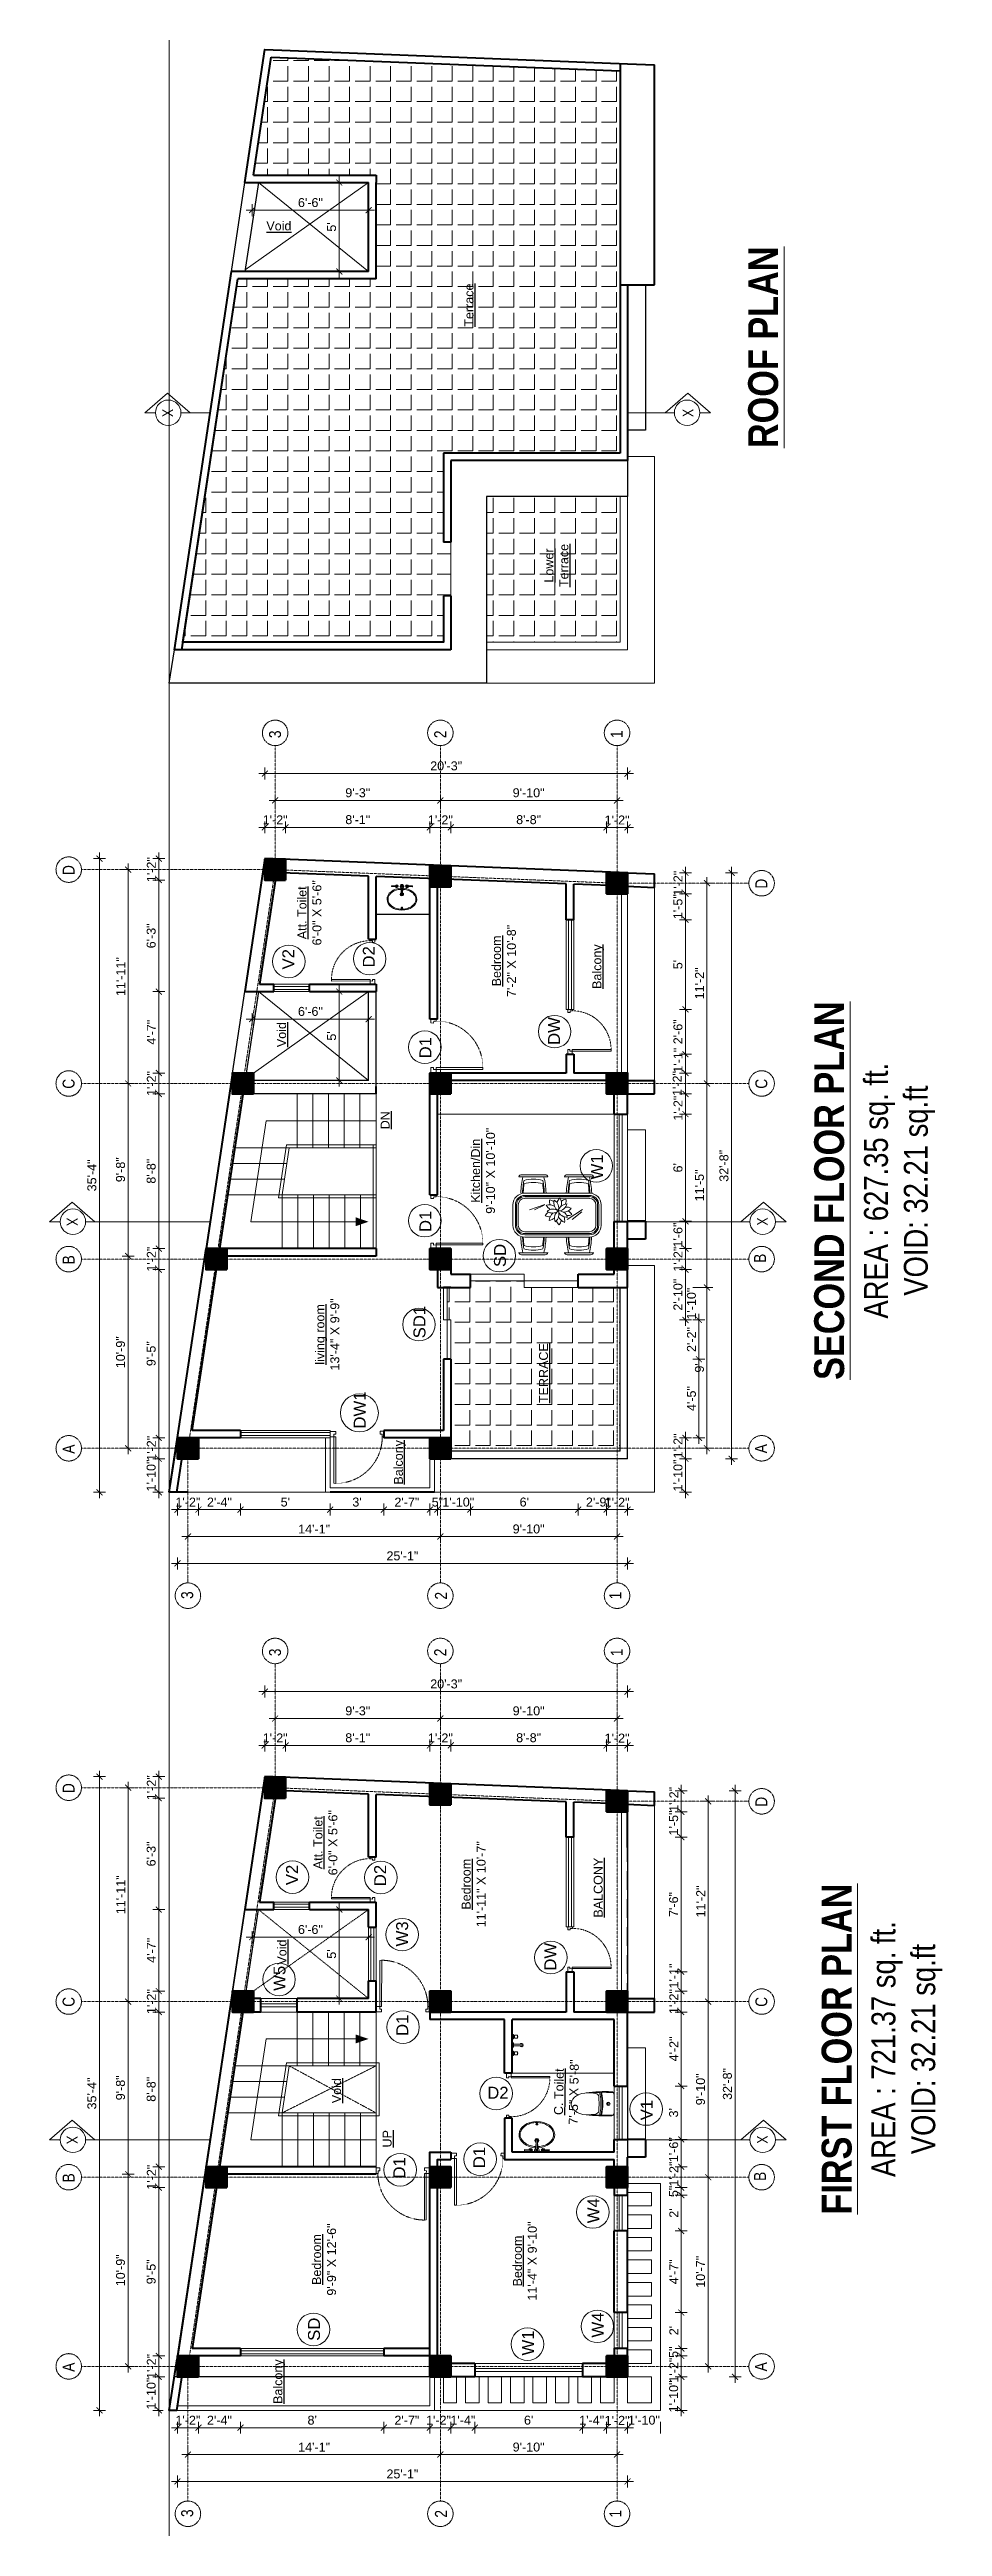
# Model space of a CAD drawing. Header units: inches. Extents: x 136316 to 155547, y -21384 to -17606.
# Drawn here: x 154945 to 155543, y -19312 to -17655 of the extents above; entities that cross this region are included whole.
import ezdxf

# ---------------------------------------------------------------- set-up
doc = ezdxf.new("R2010")
doc.units = ezdxf.units.IN
doc.header["$LTSCALE"] = 0.5
doc.header["$MEASUREMENT"] = 0
doc.header["$PDMODE"] = 66
doc.linetypes.add('CENTER', pattern=[2, 1.25, -0.25, 0.25, -0.25])
doc.linetypes.add('HIDDEN', pattern=[0.375, 0.25, -0.125])
for name, color, linetype, lineweight in [('Annotate-Lite.w', 177, 'Continuous', 9), ('Annotations-Bold.w', 177, 'Continuous', 13), ('C-COLUMN', 1, 'Continuous', 50), ('DIM', 4, 'Continuous', 5), ('DIM 1-100', 4, 'Continuous', 13), ('Door-Window.w', 4, 'Continuous', 15), ('F-FURNITURE', 30, 'Continuous', 13), ('Fittings', 9, 'Continuous', 5), ('Fixture-Fittings.w', 9, 'Continuous', 9), ('HACTH', 253, 'Continuous', 9), ('hatch', 9, 'Continuous', 5), ('PARAPET', 50, 'Continuous', 13), ('stair', 132, 'Continuous', 13), ('TEXT', 220, 'Continuous', 9), ('Text-100.w', 254, 'Continuous', 9), ('Toilet', 7, 'Continuous', 25), ('wall', 1, 'Continuous', 40), ('wall light', 6, 'Continuous', 25), ('window', 4, 'Continuous', 13)]:
    doc.layers.add(name, color=color, linetype=linetype, lineweight=lineweight)
doc.layers.add('furniture', color=31, linetype='Continuous')
doc.styles.add('ARAIL', font='ARIALN.TTF')
doc.styles.add('arial', font='arial.ttf')
doc.styles.add('arial.', font='arial.ttf')
doc.styles.add('gaurav', font='arial.ttf')
doc.styles.get("Standard").update_dxf_attribs({"font": 'arial.ttf'})
doc.dimstyles.new('1 by 96', dxfattribs={"dimtxt": 6, "dimasz": 4, "dimexe": 4, "dimexo": 4, "dimgap": 2, "dimtad": 1, "dimdec": 0, "dimzin": 0, "dimdsep": 46, "dimlunit": 4, "dimtxsty": 'Standard', "dimblk": 'ARCHTICK', "dimcen": 0, "dimdle": 4, "dimadec": 0, "dimazin": 0, "dimtfac": 1, "dimtdec": 0, "dimtix": 1, "dimtofl": 0, "dimtmove": 1, "dimatfit": 3, "dimldrblk": 'ARCHTICK', "dimfxl": 4, "dimfxlon": 1, "dimtolj": 1, "dimtzin": 0, "dimlwd": -1, "dimlwe": -1, "dimarcsym": 0})
pattern_1 = [(90, (135607.451, -164319.442), (-13.75, 8e-15), [10, -3.75]), (180, (135607.451, -164319.442), (-8e-15, -13.75), [10, -3.75])]

msp = doc.modelspace()

# ---------------------------------------------------------------- texts
at = {"layer": 'Annotate-Lite.w', "ltscale": 0.005, "char_height": 8, "attachment_point": 1, "rotation": 90, "style": 'gaurav'}
for s, insert in [('V2', (155101.2, -18270.1)), ('D2', (155155.1, -18268.8)), ('DW', (155279.1, -18320.6)), ('D1', (155193, -18329.6)), ('W1', (155307.8, -18410.6)), ('D1', (155193, -18445.8)), ('SD', (155242.9, -18469.2)), ('SD1', (155189, -18516.9)), ('DW1', (155149, -18577.3)), ('V2', (155103.7, -18882.8)), ('D2', (155162.7, -18883.5)), ('W3', (155177.4, -18923.8)), ('DW', (155276.6, -18940)), ('W5', (155095.3, -18953.5)), ('D1', (155177.5, -18983.7)), ('V1', (155341.1, -19040.1)), ('D1', (155229, -19072.2)), ('D1', (155175.5, -19079.1)), ('W4', (155305.5, -19109)), ('SD', (155118.4, -19187.7)), ('W4', (155308.4, -19185.5)), ('W1', (155261.7, -19197.5))]:
    msp.add_mtext_dynamic_manual_height_columns(s, width=8, gutter_width=100, heights=[0], dxfattribs=dict(at, insert=insert))
at = {"layer": 'Annotate-Lite.w', "ltscale": 0.005, "insert": (155238.4, -19017.7), "char_height": 8, "attachment_point": 1, "style": 'gaurav'}
msp.add_mtext_dynamic_manual_height_columns('D2', width=8, gutter_width=100, heights=[0], dxfattribs=at)
at = {"layer": 'Annotations-Bold.w', "linetype": 'CENTER', "ltscale": 1.5, "char_height": 8, "attachment_point": 1, "rotation": 90, "style": 'ARAIL'}
for s, insert in [('3', (155092.3, -18115.3)), ('2', (155202.9, -18115.3)), ('1', (155321.1, -18115.3)), ('D', (154954.1, -18206.9)), ('D', (155417.9, -18216)), ('C', (154954.1, -18349.9)), ('C', (155417.9, -18349.9)), ('B', (154954.1, -18467.4)), ('B', (155417, -18466.4)), ('A', (154954.1, -18594.1)), ('A', (155417.6, -18593.8)), ('3', (155033.5, -18691.3)), ('2', (155203.4, -18691.7)), ('1', (155320.2, -18691.6)), ('3', (155092.3, -18729.6)), ('2', (155202.9, -18729.6)), ('1', (155321.1, -18729.6)), ('D', (154954.1, -18821.2)), ('D', (155417.9, -18830.3)), ('C', (154954.1, -18964.2)), ('C', (155417.9, -18964.2)), ('B', (155417, -19080.7)), ('B', (154954.1, -19081.7)), ('A', (154954.1, -19208.4)), ('A', (155417.6, -19208.1)), ('3', (155033.5, -19305.6)), ('2', (155203.4, -19306)), ('1', (155320.2, -19305.9))]:
    msp.add_mtext_dynamic_manual_height_columns(s, width=6.539, gutter_width=100, heights=[0], dxfattribs=dict(at, insert=insert))
at = {"layer": 'TEXT', "lineweight": -2, "insert": (155098.9, -17772.6), "char_height": 6, "width": 127.506, "attachment_point": 5, "style": 'arial.'}
msp.add_mtext('{\\LVoid}', dxfattribs=at)
at = {"layer": 'TEXT', "lineweight": -2, "char_height": 6, "width": 127.506, "attachment_point": 5, "style": 'arial.'}
for s, insert, rotation in [('{\\LTerrace}', (155226.2, -17825.6), 90), ('{\\LLower\\PTerrace}', (155284.7, -17999.8), 90), ('{\\LAtt. Toilet\\P}6\'-0" X 5\'-6"', (155119.4, -18232.2), 90), ('{\\LBedroom\\P}7\'-2" X 10\'-8"', (155249.6, -18264.4), 90), ('{\\LBalcony}', (155312.7, -18268.2), 90), ('{\\LVoid}', (155100.7, -18313.7), 90), ('{\\LDN}', (155170, -18371), 90), ('{\\LKitchen/Din\\P}9\'-10" X 10\'-10"', (155235.6, -18404.8), 90), ('{\\Lliving room\\P}13\'-4" X 9\'-9"', (155131.4, -18514.3), 90), ('{\\LTERRACE}', (155276.1, -18540.2), 90), ('{\\LBalcony}', (155179.8, -18599.9), 90), ('{\\LAtt. Toilet\\P}6\'-0" X 5\'-6"', (155130.1, -18854.4), 90), ('{\\LBedroom\\P}11\'-11" X 10\'-7"', (155229.3, -18882.2), 90), ('{\\LBALCONY}', (155312.7, -18884.5), 90), ('{\\LVoid}', (155101, -18927.6), 90), ('{\\LC. Toilet\\P}7\'-5" X 5\'-8"', (155291.4, -19021.1), 88.9441), ('{\\LVoid}', (155137.5, -19020.3), 90), ('{\\LUP}', (155171.4, -19052.5), 90), ('{\\LBedroom\\P}11\'-4" X 9\'-10"', (155263.6, -19134.3), 90), ('{\\LBedroom\\P}9\'-9" X 12\'-6"', (155129.2, -19133.3), 90), ('{\\LBalcony}', (155099.1, -19215), 90)]:
    msp.add_mtext(s, dxfattribs=dict(at, insert=insert, rotation=rotation))
at = {"layer": 'TEXT', "char_height": 7.2, "style": 'ARAIL'}
for insert, attachment_point, rotation in [((155020.9, -17895), 3, 90), ((155369.2, -17900.5), 1, 90), ((154964.1, -18441.7), 3, 270), ((155419, -18441.5), 1, 90), ((154964.1, -19056), 3, 270), ((155419, -19055.8), 1, 90)]:
    msp.add_mtext_dynamic_manual_height_columns('X', width=125.465, gutter_width=90, heights=[0], dxfattribs=dict(at, insert=insert, attachment_point=attachment_point, rotation=rotation))
at = {"layer": 'Text-100.w', "char_height": 20, "width": 569.102, "attachment_point": 2, "rotation": 90, "style": 'arial'}
for s, insert in [('\\A1;{\\fArial Narrow|b1|i0|c0|p34;\\LROOF PLAN}', (155413.1, -17853.8)), ('\\A1;{\\fArial Narrow|b1|i0|c0|p34;\\LSECOND FLOOR PLAN\\P\\fArial Narrow|b0|i0|c0|p34;\\H0.8x;\\lAREA : 627.35 sq. ft.\\PVOID: 32.21 sq.ft}', (155457.3, -18418.1)), ('\\A1;{\\fArial Narrow|b1|i0|c0|p34;\\LFIRST FLOOR PLAN\\P\\fArial Narrow|b0|i0|c0|p34;\\H0.8x;\\lAREA : 721.37 sq. ft.\\PVOID: 32.21 sq.ft}', (155462.3, -18992.5))]:
    msp.add_mtext(s, dxfattribs=dict(at, insert=insert))

# ---------------------------------------------------------------- blocks, each defined once
blk = doc.blocks.new('_ArchTick')
at = {"color": 0, "linetype": 'ByBlock', "const_width": 0.15}
blk.add_lwpolyline([(-0.5, -0.5), (0.5, 0.5)], dxfattribs=at)
blk = doc.blocks.new('*D922')
at = {"layer": 'Defpoints', "color": 0, "transparency": 16777216}
for p in [(155139.3, -17743.6), (155159, -17743.6), (155159, -17803.1)]:
    blk.add_point(p, dxfattribs=at)
at = {"layer": 'DIM 1-100', "color": 0, "transparency": 16777216}
for p, q in [((155143.3, -17743.6), (155135.3, -17743.6)), ((155139.3, -17807.1), (155139.3, -17739.6)), ((155143.3, -17803.1), (155135.3, -17803.1))]:
    blk.add_line(p, q, dxfattribs=at)
at = {"layer": 'DIM 1-100', "color": 0, "transparency": 16777216, "xscale": 4, "yscale": 4, "zscale": 4}
for p, rotation in [((155139.3, -17743.6), 90), ((155139.3, -17803.1), 270)]:
    blk.add_blockref('_ArchTick', p, dxfattribs=dict(at, rotation=rotation))
at = {"layer": 'DIM 1-100', "color": 0, "transparency": 16777216, "insert": (155134.2, -17773.3), "char_height": 6, "attachment_point": 5, "rotation": 90}
blk.add_mtext("\\A1;5'", dxfattribs=at)
blk = doc.blocks.new('*D923')
at = {"layer": 'Defpoints', "color": 0, "transparency": 16777216}
for p in [(155159, -17743.6), (155159, -17762), (155081, -17770.8)]:
    blk.add_point(p, dxfattribs=at)
at = {"layer": 'DIM 1-100', "color": 0, "transparency": 16777216}
for p, q in [((155077, -17762), (155163, -17762)), ((155081, -17766), (155081, -17758)), ((155159, -17758), (155159, -17766))]:
    blk.add_line(p, q, dxfattribs=at)
at = {"layer": 'DIM 1-100', "color": 0, "transparency": 16777216, "xscale": 4, "yscale": 4, "zscale": 4, "rotation": 180}
blk.add_blockref('_ArchTick', (155081, -17762), dxfattribs=at)
at = {"layer": 'DIM 1-100', "color": 0, "transparency": 16777216, "xscale": 4, "yscale": 4, "zscale": 4}
blk.add_blockref('_ArchTick', (155159, -17762), dxfattribs=at)
at = {"layer": 'DIM 1-100', "color": 0, "transparency": 16777216, "insert": (155120, -17757), "char_height": 6, "attachment_point": 5}
blk.add_mtext('\\A1;6\'-6"', dxfattribs=at)
blk = doc.blocks.new('3-0')
at = {"ltscale": 3}
for p, q in [((11063, 10097.7), (11066, 10099.9)), ((11063, 10097.7), (11064.5, 10095.7)), ((11066, 10096.8), (11064.5, 10095.7)), ((11065.3, 10097.8), (11066.7, 10098.9)), ((11066, 10096.8), (11065.3, 10097.8)), ((11066, 10099.9), (11066.7, 10098.9)), ((11085.5, 10074.1), (11110.3, 10093)), ((11086.2, 10073.2), (11111, 10092)), ((11111, 10092), (11110.3, 10093)), ((11084, 10073), (11082.6, 10071.9)), ((11082.6, 10071.9), (11084.8, 10069)), ((11084, 10073), (11084.8, 10072)), ((11084.8, 10072), (11086.2, 10073.2)), ((11084.8, 10069), (11087.7, 10071.2)), ((11086.2, 10073.2), (11085.5, 10074.1)), ((11087.7, 10071.2), (11086.2, 10073.2))]:
    blk.add_line(p, q, dxfattribs=at)
at = {"layer": 'Door-Window.w', "color": 9, "linetype": 'HIDDEN', "lineweight": 18}
blk.add_arc((11085.5, 10074.1), 31.2, 37.1906, 127.1465, dxfattribs=at)
blk = doc.blocks.new('A$C604E024C')
at = {"linetype": 'ByBlock'}
for p, q in [((-107, 6), (-198, 9)), ((-101, 4), (-101, -4)), ((-101, 4), (-101, 1)), ((-101, 4), (-101, 4)), ((-101, 1), (-97, 1)), ((-101, 0), (-101, -4)), ((-101, 0), (-97, 0)), ((-97, 4), (-97, 1)), ((-97, 4), (-96, 4)), ((-96, 4), (-96, -4)), ((-6, 4), (-6, -4)), ((-6, 4), (-5, 4)), ((-5, 4), (-5, -4)), ((0, 13), (0, -13)), ((1, 4), (1, -4)), ((1, 4), (3, 4)), ((2, 4), (2, 1)), ((2, 4), (3, 4)), ((2, 1), (3, 1)), ((100, 2), (101, 2)), ((107, 6), (198, 9)), ((199, 8), (199, -8)), ((-107, -6), (-198, -9)), ((-101, -4), (-101, -4)), ((-101, -4), (-101, -4)), ((-97, 0), (-97, -4)), ((-97, -4), (-96, -4)), ((-96, -4), (-96, -4)), ((-6, -4), (-1, -4)), ((-5, -4), (-1, -4)), ((-1, -4), (-1, -4)), ((1, -4), (3, -4)), ((2, 0), (2, -4)), ((2, 0), (3, 0)), ((2, -4), (3, -4)), ((100, -2), (101, -2)), ((107, -6), (198, -9))]:
    blk.add_line(p, q, dxfattribs=at)
for points in [[(35, -3), (35, -3, 0.267949), (35, 2), (20, 29, 0.267949), (15, 31), (-15, 31, 0.267949), (-20, 29), (-35, 2, 0.267949), (-35, -3)], [(0, 13), (-5, 13, 0.267949), (-9, 10), (-13, 2, 0.267949), (-13, -3), (-9, -10, 0.267949), (-5, -13), (0, -13)], [(0, 13), (5, 13, -0.267949), (9, 10), (13, 2, -0.267949), (13, -3), (9, -10, -0.267949), (5, -13), (0, -13)], [(-15, -149, 0.267949), (-15, -154), (-9, -163, 0.267949), (-5, -166), (0, -166)], [(15, -149, -0.267949), (15, -154), (9, -163, -0.267949), (5, -166), (0, -166)]]:
    blk.add_lwpolyline(points, format="xyb", dxfattribs=at)
for centre, radius, start, end in [((-148, 0), 51.6, 171.6285, 188.3715), ((-198, 8), 1, 88.5767, 180), ((-99, 0), 27.8, 193.9353, 166.0647), ((-99, 0), 16.1, 203.4772, 156.5228), ((-99, 0), 13.6, 207.8254, 152.1746), ((-99, 0), 10.7, 215.7665, 144.2335), ((3, 2), 1.6, 270, 90.0142), ((3, 2), 2.2, 301.4048, 90), ((3, -2), 2.5, 270, 62.7097), ((99, 0), 27.8, 13.9353, 346.0647), ((99, 0), 16.1, 23.4772, 336.5228), ((99, 0), 13.6, 27.8254, 332.1746), ((99, 0), 10.7, 35.7665, 324.2335), ((198, 8), 1, 0, 91.4233), ((-198, -8), 1, 180, 271.4233), ((-325, -117), 312, 354.1333, 21.5654), ((-1093, -110), 1085, 357.1828, 5.6778), ((3, -2), 1.9, 270, 90), ((1084, -109), 1075, 174.3028, 182.8736), ((325, -117), 312, 158.4157, 185.9255), ((198, -8), 1, 268.5767, 0)]:
    blk.add_arc(centre, radius, start, end, dxfattribs=at)
blk.add_ellipse((99, 0), major_axis=(0, 4.4), ratio=0.647537, start_param=-0.996154, end_param=4.137747, dxfattribs=at)
blk.add_open_spline([(100, 2), (100, 3), (100, 3), (100, 3), (99, 4), (99, 4), (99, 4), (99, 4), (98, 4), (98, 4), (98, 3), (97, 3), (97, 3), (97, 2), (97, 2), (96, 1), (96, 0), (96, 0), (96, -2), (97, -2), (97, -3), (97, -3), (98, -4), (98, -4), (99, -4), (99, -4), (99, -4), (100, -3), (100, -3), (100, -3), (100, -2)], degree=3, knots=[5.296065, 5.296065, 5.296065, 5.296065, 5.668493, 5.668493, 6.044953, 6.044953, 6.283185, 6.283185, 6.283185, 6.618814, 6.618814, 6.954443, 6.954443, 7.290072, 7.290072, 7.6257, 7.6257, 8.094621, 8.094621, 8.563542, 8.563542, 8.940002, 8.940002, 9.316461, 9.316461, 9.692921, 9.692921, 10.069381, 10.069381, 10.411893, 10.411893, 10.411893, 10.411893], dxfattribs=at)
blk = doc.blocks.new('basin')
for radius, start, end in [(1.14, 113.503, 66.2712), (0.79, 126.715, 52.8739)]:
    blk.add_arc((134195.3, -39122.5), radius, start, end)
blk.add_ellipse((134195.3, -39125.8), major_axis=(-9.97, 0), ratio=0.736887, start_param=4.757716, end_param=10.948885)
blk.add_ellipse((134195.3, -39131.6), major_axis=(0.448, 0), ratio=0.674502)
for points, knots in [([(134194.7, -39119.2), (134194.3, -39119.2), (134194, -39119.2), (134193.1, -39119.3), (134192.6, -39119.4), (134191.6, -39119.7), (134191.1, -39119.8), (134190.2, -39120.2), (134189.8, -39120.4), (134188.9, -39120.9), (134188.6, -39121.2), (134187.9, -39121.8), (134187.6, -39122.1), (134187.1, -39122.7), (134186.8, -39123), (134186.5, -39123.7), (134186.3, -39124.1), (134186.1, -39124.8), (134186, -39125.1), (134186, -39125.6), (134186, -39125.7), (134186, -39125.8), (134186, -39126.1), (134186, -39126.3), (134186.1, -39126.9), (134186.2, -39127.3), (134186.5, -39128), (134186.6, -39128.3), (134187.1, -39129), (134187.3, -39129.3), (134187.9, -39129.9), (134188.2, -39130.2), (134188.9, -39130.7), (134189.3, -39130.9), (134190.1, -39131.4), (134190.5, -39131.6), (134191.4, -39131.9), (134191.9, -39132.1), (134192.9, -39132.3), (134193.4, -39132.4), (134194.4, -39132.5), (134194.9, -39132.5), (134196, -39132.5), (134196.5, -39132.5), (134197.5, -39132.3), (134198, -39132.3), (134199, -39132), (134199.4, -39131.8), (134200.3, -39131.5), (134200.8, -39131.3), (134201.6, -39130.8), (134201.9, -39130.5), (134202.6, -39130), (134202.9, -39129.7), (134203.5, -39129.1), (134203.7, -39128.8), (134204.1, -39128.1), (134204.2, -39127.8), (134204.5, -39127.1), (134204.6, -39126.7), (134204.6, -39126), (134204.6, -39125.7), (134204.6, -39125), (134204.5, -39124.6), (134204.3, -39123.9), (134204.1, -39123.6), (134203.7, -39122.9), (134203.4, -39122.6), (134202.9, -39121.9), (134202.6, -39121.6), (134201.9, -39121.1), (134201.5, -39120.8), (134200.7, -39120.3), (134200.2, -39120.1), (134199.3, -39119.8), (134198.8, -39119.6), (134197.8, -39119.4), (134197.3, -39119.3), (134196.5, -39119.2), (134196.2, -39119.2), (134195.9, -39119.2)], [4.778413, 4.778413, 4.778413, 4.778413, 4.89303, 4.89303, 5.060537, 5.060537, 5.228045, 5.228045, 5.395552, 5.395552, 5.56306, 5.56306, 5.730567, 5.730567, 5.898075, 5.898075, 6.065582, 6.065582, 6.233089, 6.233089, 6.283185, 6.283185, 6.283185, 6.401225, 6.401225, 6.564378, 6.564378, 6.727532, 6.727532, 6.890685, 6.890685, 7.053839, 7.053839, 7.216992, 7.216992, 7.380146, 7.380146, 7.543299, 7.543299, 7.706452, 7.706452, 7.869606, 7.869606, 8.032759, 8.032759, 8.195913, 8.195913, 8.359066, 8.359066, 8.52222, 8.52222, 8.685373, 8.685373, 8.848527, 8.848527, 9.01168, 9.01168, 9.174834, 9.174834, 9.337987, 9.337987, 9.501141, 9.501141, 9.668648, 9.668648, 9.836155, 9.836155, 10.003663, 10.003663, 10.17117, 10.17117, 10.338678, 10.338678, 10.506185, 10.506185, 10.673693, 10.673693, 10.8412, 10.8412, 10.929386, 10.929386, 10.929386, 10.929386]), ([(134195.9, -39131.6), (134195.9, -39131.5), (134195.9, -39131.5), (134195.8, -39131.5), (134195.8, -39131.4), (134195.8, -39131.4), (134195.7, -39131.3), (134195.7, -39131.3), (134195.6, -39131.2), (134195.5, -39131.2), (134195.4, -39131.2), (134195.2, -39131.2), (134195.1, -39131.2), (134194.9, -39131.3), (134194.9, -39131.3), (134194.8, -39131.4), (134194.8, -39131.4), (134194.8, -39131.5), (134194.8, -39131.5), (134194.8, -39131.6), (134194.8, -39131.6), (134194.8, -39131.7), (134194.8, -39131.8), (134194.9, -39131.8), (134194.9, -39131.9), (134195, -39131.9), (134195, -39131.9), (134195.2, -39132), (134195.2, -39132), (134195.4, -39132), (134195.5, -39132), (134195.7, -39131.9), (134195.7, -39131.9), (134195.8, -39131.8), (134195.8, -39131.7), (134195.8, -39131.7), (134195.9, -39131.6), (134195.9, -39131.6), (134195.9, -39131.6), (134195.9, -39131.6)], [0, 0, 0, 0, 0.188397, 0.188397, 0.376794, 0.376794, 0.73698, 0.73698, 1.097166, 1.097166, 1.657793, 1.657793, 2.21842, 2.21842, 2.564182, 2.564182, 2.840364, 2.840364, 3.116547, 3.116547, 3.39273, 3.39273, 3.668913, 3.668913, 3.945096, 3.945096, 4.221279, 4.221279, 4.783807, 4.783807, 5.346334, 5.346334, 5.697184, 5.697184, 5.974645, 5.974645, 6.252106, 6.252106, 6.283185, 6.283185, 6.283185, 6.283185])]:
    blk.add_open_spline(points, degree=3, knots=knots)
at = {"xscale": 0.03499430959345774, "yscale": 0.03499430959345774, "zscale": 0.03499430959345774, "rotation": 359.9929103328581}
blk.add_blockref('A$C604E024C', (134195.3, -39117.1), dxfattribs=at)
blk = doc.blocks.new('*D934')
at = {"layer": 'Defpoints', "color": 0, "transparency": 16777216}
for p in [(155103.4, -18175), (155089.4, -18196.3), (155103.4, -18196.3)]:
    blk.add_point(p, dxfattribs=at)
at = {"layer": 'DIM 1-100', "color": 0, "transparency": 16777216}
for p, q in [((155085.4, -18175), (155107.4, -18175)), ((155089.4, -18179), (155089.4, -18171)), ((155103.4, -18179), (155103.4, -18171))]:
    blk.add_line(p, q, dxfattribs=at)
at = {"layer": 'DIM 1-100', "color": 0, "transparency": 16777216, "xscale": 4, "yscale": 4, "zscale": 4, "rotation": 180}
blk.add_blockref('_ArchTick', (155089.4, -18175), dxfattribs=at)
at = {"layer": 'DIM 1-100', "color": 0, "transparency": 16777216, "xscale": 4, "yscale": 4, "zscale": 4}
blk.add_blockref('_ArchTick', (155103.4, -18175), dxfattribs=at)
at = {"layer": 'DIM 1-100', "color": 0, "transparency": 16777216, "insert": (155096.4, -18170), "char_height": 6, "attachment_point": 5}
blk.add_mtext('\\A1;1\'-2"', dxfattribs=at)
blk = doc.blocks.new('*D935')
at = {"layer": 'Defpoints', "color": 0, "transparency": 16777216}
for p in [(155200, -18175), (155103.4, -18196.3), (155200, -18200.8)]:
    blk.add_point(p, dxfattribs=at)
at = {"layer": 'DIM 1-100', "color": 0, "transparency": 16777216}
for p, q in [((155099.4, -18175), (155204, -18175)), ((155103.4, -18179), (155103.4, -18171)), ((155200, -18179), (155200, -18171))]:
    blk.add_line(p, q, dxfattribs=at)
at = {"layer": 'DIM 1-100', "color": 0, "transparency": 16777216, "xscale": 4, "yscale": 4, "zscale": 4, "rotation": 180}
blk.add_blockref('_ArchTick', (155103.4, -18175), dxfattribs=at)
at = {"layer": 'DIM 1-100', "color": 0, "transparency": 16777216, "xscale": 4, "yscale": 4, "zscale": 4}
blk.add_blockref('_ArchTick', (155200, -18175), dxfattribs=at)
at = {"layer": 'DIM 1-100', "color": 0, "transparency": 16777216, "insert": (155151.7, -18169.9), "char_height": 6, "attachment_point": 5}
blk.add_mtext('\\A1;8\'-1"', dxfattribs=at)
blk = doc.blocks.new('*D936')
at = {"layer": 'Defpoints', "color": 0, "transparency": 16777216}
for p in [(155214, -18175), (155200, -18200.8), (155214, -18200.8)]:
    blk.add_point(p, dxfattribs=at)
at = {"layer": 'DIM 1-100', "color": 0, "transparency": 16777216}
for p, q in [((155196, -18175), (155218, -18175)), ((155200, -18179), (155200, -18171)), ((155214, -18179), (155214, -18171))]:
    blk.add_line(p, q, dxfattribs=at)
at = {"layer": 'DIM 1-100', "color": 0, "transparency": 16777216, "xscale": 4, "yscale": 4, "zscale": 4, "rotation": 180}
blk.add_blockref('_ArchTick', (155200, -18175), dxfattribs=at)
at = {"layer": 'DIM 1-100', "color": 0, "transparency": 16777216, "xscale": 4, "yscale": 4, "zscale": 4}
blk.add_blockref('_ArchTick', (155214, -18175), dxfattribs=at)
at = {"layer": 'DIM 1-100', "color": 0, "transparency": 16777216, "insert": (155207, -18170), "char_height": 6, "attachment_point": 5}
blk.add_mtext('\\A1;1\'-2"', dxfattribs=at)
blk = doc.blocks.new('*D937')
at = {"layer": 'Defpoints', "color": 0, "transparency": 16777216}
for p in [(155318.3, -18175), (155214, -18200.8), (155318.3, -18205.4)]:
    blk.add_point(p, dxfattribs=at)
at = {"layer": 'DIM 1-100', "color": 0, "transparency": 16777216}
for p, q in [((155210, -18175), (155322.3, -18175)), ((155214, -18179), (155214, -18171)), ((155318.3, -18179), (155318.3, -18171))]:
    blk.add_line(p, q, dxfattribs=at)
at = {"layer": 'DIM 1-100', "color": 0, "transparency": 16777216, "xscale": 4, "yscale": 4, "zscale": 4, "rotation": 180}
blk.add_blockref('_ArchTick', (155214, -18175), dxfattribs=at)
at = {"layer": 'DIM 1-100', "color": 0, "transparency": 16777216, "xscale": 4, "yscale": 4, "zscale": 4}
blk.add_blockref('_ArchTick', (155318.3, -18175), dxfattribs=at)
at = {"layer": 'DIM 1-100', "color": 0, "transparency": 16777216, "insert": (155266.1, -18169.9), "char_height": 6, "attachment_point": 5}
blk.add_mtext('\\A1;8\'-8"', dxfattribs=at)
blk = doc.blocks.new('*D938')
at = {"layer": 'Defpoints', "color": 0, "transparency": 16777216}
for p in [(155332.3, -18175), (155318.3, -18205.4), (155332.3, -18205.4)]:
    blk.add_point(p, dxfattribs=at)
at = {"layer": 'DIM 1-100', "color": 0, "transparency": 16777216}
for p, q in [((155314.3, -18175), (155336.3, -18175)), ((155318.3, -18179), (155318.3, -18171)), ((155332.3, -18179), (155332.3, -18171))]:
    blk.add_line(p, q, dxfattribs=at)
at = {"layer": 'DIM 1-100', "color": 0, "transparency": 16777216, "xscale": 4, "yscale": 4, "zscale": 4, "rotation": 180}
blk.add_blockref('_ArchTick', (155318.3, -18175), dxfattribs=at)
at = {"layer": 'DIM 1-100', "color": 0, "transparency": 16777216, "xscale": 4, "yscale": 4, "zscale": 4}
blk.add_blockref('_ArchTick', (155332.3, -18175), dxfattribs=at)
at = {"layer": 'DIM 1-100', "color": 0, "transparency": 16777216, "insert": (155325.3, -18170.1), "char_height": 6, "attachment_point": 5}
blk.add_mtext('\\A1;1\'-2"', dxfattribs=at)
blk = doc.blocks.new('*D939')
at = {"layer": 'Defpoints', "color": 0, "transparency": 16777216}
for p in [(155207, -18157), (155096.4, -18196.3), (155207, -18200.5)]:
    blk.add_point(p, dxfattribs=at)
at = {"layer": 'DIM 1-100', "color": 0, "transparency": 16777216}
for p, q in [((155092.4, -18157), (155211, -18157)), ((155096.4, -18161), (155096.4, -18153)), ((155207, -18161), (155207, -18153))]:
    blk.add_line(p, q, dxfattribs=at)
at = {"layer": 'DIM 1-100', "color": 0, "transparency": 16777216, "xscale": 4, "yscale": 4, "zscale": 4, "rotation": 180}
blk.add_blockref('_ArchTick', (155096.4, -18157), dxfattribs=at)
at = {"layer": 'DIM 1-100', "color": 0, "transparency": 16777216, "xscale": 4, "yscale": 4, "zscale": 4}
blk.add_blockref('_ArchTick', (155207, -18157), dxfattribs=at)
at = {"layer": 'DIM 1-100', "color": 0, "transparency": 16777216, "insert": (155151.7, -18151.9), "char_height": 6, "attachment_point": 5}
blk.add_mtext('\\A1;9\'-3"', dxfattribs=at)
blk = doc.blocks.new('*D940')
at = {"layer": 'Defpoints', "color": 0, "transparency": 16777216}
for p in [(155325.3, -18157), (155207, -18200.5), (155325.3, -18205.2)]:
    blk.add_point(p, dxfattribs=at)
at = {"layer": 'DIM 1-100', "color": 0, "transparency": 16777216}
for p, q in [((155203, -18157), (155329.3, -18157)), ((155207, -18161), (155207, -18153)), ((155325.3, -18161), (155325.3, -18153))]:
    blk.add_line(p, q, dxfattribs=at)
at = {"layer": 'DIM 1-100', "color": 0, "transparency": 16777216, "xscale": 4, "yscale": 4, "zscale": 4, "rotation": 180}
blk.add_blockref('_ArchTick', (155207, -18157), dxfattribs=at)
at = {"layer": 'DIM 1-100', "color": 0, "transparency": 16777216, "xscale": 4, "yscale": 4, "zscale": 4}
blk.add_blockref('_ArchTick', (155325.3, -18157), dxfattribs=at)
at = {"layer": 'DIM 1-100', "color": 0, "transparency": 16777216, "insert": (155266.1, -18151.9), "char_height": 6, "attachment_point": 5}
blk.add_mtext('\\A1;9\'-10"', dxfattribs=at)
blk = doc.blocks.new('*D941')
at = {"layer": 'Defpoints', "color": 0, "transparency": 16777216}
for p in [(155089.5, -18139), (155089.5, -18195.9), (155332.3, -18205.4)]:
    blk.add_point(p, dxfattribs=at)
at = {"layer": 'DIM 1-100', "color": 0, "transparency": 16777216}
for p, q in [((155336.3, -18139), (155085.5, -18139)), ((155089.5, -18143), (155089.5, -18135)), ((155332.3, -18143), (155332.3, -18135))]:
    blk.add_line(p, q, dxfattribs=at)
at = {"layer": 'DIM 1-100', "color": 0, "transparency": 16777216, "xscale": 4, "yscale": 4, "zscale": 4, "rotation": 180}
blk.add_blockref('_ArchTick', (155089.5, -18139), dxfattribs=at)
at = {"layer": 'DIM 1-100', "color": 0, "transparency": 16777216, "xscale": 4, "yscale": 4, "zscale": 4}
blk.add_blockref('_ArchTick', (155332.3, -18139), dxfattribs=at)
at = {"layer": 'DIM 1-100', "color": 0, "transparency": 16777216, "insert": (155210.9, -18133.9), "char_height": 6, "attachment_point": 5}
blk.add_mtext('\\A1;20\'-3"', dxfattribs=at)
blk = doc.blocks.new('*D942')
at = {"layer": 'Defpoints', "color": 0, "transparency": 16777216}
for p in [(155089.5, -18195.9), (155018.5, -18210.3), (155089.4, -18210.3)]:
    blk.add_point(p, dxfattribs=at)
at = {"layer": 'DIM 1-100', "color": 0, "transparency": 16777216}
for p, q in [((155022.5, -18195.9), (155014.5, -18195.9)), ((155018.5, -18191.9), (155018.5, -18214.3)), ((155022.5, -18210.3), (155014.5, -18210.3))]:
    blk.add_line(p, q, dxfattribs=at)
at = {"layer": 'DIM 1-100', "color": 0, "transparency": 16777216, "xscale": 4, "yscale": 4, "zscale": 4}
for p, rotation in [((155018.5, -18195.9), 90), ((155018.5, -18210.3), 270)]:
    blk.add_blockref('_ArchTick', p, dxfattribs=dict(at, rotation=rotation))
at = {"layer": 'DIM 1-100', "color": 0, "transparency": 16777216, "insert": (155013.5, -18203.3), "char_height": 6, "attachment_point": 5, "rotation": 90}
blk.add_mtext('\\A1;1\'-2"', dxfattribs=at)
blk = doc.blocks.new('*D943')
at = {"layer": 'Defpoints', "color": 0, "transparency": 16777216}
for p in [(155089.4, -18210.3), (155018.5, -18284.9), (155076.1, -18284.9)]:
    blk.add_point(p, dxfattribs=at)
at = {"layer": 'DIM 1-100', "color": 0, "transparency": 16777216}
for p, q in [((155022.5, -18210.3), (155014.5, -18210.3)), ((155018.5, -18206.3), (155018.5, -18288.9)), ((155022.5, -18284.9), (155014.5, -18284.9))]:
    blk.add_line(p, q, dxfattribs=at)
at = {"layer": 'DIM 1-100', "color": 0, "transparency": 16777216, "xscale": 4, "yscale": 4, "zscale": 4}
for p, rotation in [((155018.5, -18210.3), 90), ((155018.5, -18284.9), 270)]:
    blk.add_blockref('_ArchTick', p, dxfattribs=dict(at, rotation=rotation))
at = {"layer": 'DIM 1-100', "color": 0, "transparency": 16777216, "insert": (155013.4, -18247.6), "char_height": 6, "attachment_point": 5, "rotation": 90}
blk.add_mtext('\\A1;6\'-3"', dxfattribs=at)
blk = doc.blocks.new('*D944')
at = {"layer": 'Defpoints', "color": 0, "transparency": 16777216}
for p in [(155076.1, -18284.9), (155018.5, -18339.4), (155067.8, -18339.4)]:
    blk.add_point(p, dxfattribs=at)
at = {"layer": 'DIM 1-100', "color": 0, "transparency": 16777216}
for p, q in [((155022.5, -18284.9), (155014.5, -18284.9)), ((155018.5, -18280.9), (155018.5, -18343.4)), ((155022.5, -18339.4), (155014.5, -18339.4))]:
    blk.add_line(p, q, dxfattribs=at)
at = {"layer": 'DIM 1-100', "color": 0, "transparency": 16777216, "xscale": 4, "yscale": 4, "zscale": 4}
for p, rotation in [((155018.5, -18284.9), 90), ((155018.5, -18339.4), 270)]:
    blk.add_blockref('_ArchTick', p, dxfattribs=dict(at, rotation=rotation))
at = {"layer": 'DIM 1-100', "color": 0, "transparency": 16777216, "insert": (155013.5, -18312.1), "char_height": 6, "attachment_point": 5, "rotation": 90}
blk.add_mtext('\\A1;4\'-7"', dxfattribs=at)
blk = doc.blocks.new('*D945')
at = {"layer": 'Defpoints', "color": 0, "transparency": 16777216}
for p in [(155067.8, -18339.4), (155018.5, -18353.4), (155067.8, -18353.4)]:
    blk.add_point(p, dxfattribs=at)
at = {"layer": 'DIM 1-100', "color": 0, "transparency": 16777216}
for p, q in [((155022.5, -18339.4), (155014.5, -18339.4)), ((155018.5, -18335.4), (155018.5, -18357.4)), ((155022.5, -18353.4), (155014.5, -18353.4))]:
    blk.add_line(p, q, dxfattribs=at)
at = {"layer": 'DIM 1-100', "color": 0, "transparency": 16777216, "xscale": 4, "yscale": 4, "zscale": 4}
for p, rotation in [((155018.5, -18339.4), 90), ((155018.5, -18353.4), 270)]:
    blk.add_blockref('_ArchTick', p, dxfattribs=dict(at, rotation=rotation))
at = {"layer": 'DIM 1-100', "color": 0, "transparency": 16777216, "insert": (155013.5, -18346.4), "char_height": 6, "attachment_point": 5, "rotation": 90}
blk.add_mtext('\\A1;1\'-2"', dxfattribs=at)
blk = doc.blocks.new('*D946')
at = {"layer": 'Defpoints', "color": 0, "transparency": 16777216}
for p in [(155067.8, -18353.4), (155018.5, -18456.9), (155050.1, -18456.9)]:
    blk.add_point(p, dxfattribs=at)
at = {"layer": 'DIM 1-100', "color": 0, "transparency": 16777216}
for p, q in [((155022.5, -18353.4), (155014.5, -18353.4)), ((155018.5, -18349.4), (155018.5, -18460.9)), ((155022.5, -18456.9), (155014.5, -18456.9))]:
    blk.add_line(p, q, dxfattribs=at)
at = {"layer": 'DIM 1-100', "color": 0, "transparency": 16777216, "xscale": 4, "yscale": 4, "zscale": 4}
for p, rotation in [((155018.5, -18353.4), 90), ((155018.5, -18456.9), 270)]:
    blk.add_blockref('_ArchTick', p, dxfattribs=dict(at, rotation=rotation))
at = {"layer": 'DIM 1-100', "color": 0, "transparency": 16777216, "insert": (155013.4, -18405.1), "char_height": 6, "attachment_point": 5, "rotation": 90}
blk.add_mtext('\\A1;8\'-8"', dxfattribs=at)
blk = doc.blocks.new('*D947')
at = {"layer": 'Defpoints', "color": 0, "transparency": 16777216}
for p in [(155050.1, -18456.9), (155018.5, -18470.9), (155050.1, -18470.9)]:
    blk.add_point(p, dxfattribs=at)
at = {"layer": 'DIM 1-100', "color": 0, "transparency": 16777216}
for p, q in [((155022.5, -18456.9), (155014.5, -18456.9)), ((155018.5, -18452.9), (155018.5, -18474.9)), ((155022.5, -18470.9), (155014.5, -18470.9))]:
    blk.add_line(p, q, dxfattribs=at)
at = {"layer": 'DIM 1-100', "color": 0, "transparency": 16777216, "xscale": 4, "yscale": 4, "zscale": 4}
for p, rotation in [((155018.5, -18456.9), 90), ((155018.5, -18470.9), 270)]:
    blk.add_blockref('_ArchTick', p, dxfattribs=dict(at, rotation=rotation))
at = {"layer": 'DIM 1-100', "color": 0, "transparency": 16777216, "insert": (155013.5, -18463.9), "char_height": 6, "attachment_point": 5, "rotation": 90}
blk.add_mtext('\\A1;1\'-2"', dxfattribs=at)
blk = doc.blocks.new('*D948')
at = {"layer": 'Defpoints', "color": 0, "transparency": 16777216}
for p in [(155050.1, -18470.9), (155018.5, -18583.5), (155045, -18583.5)]:
    blk.add_point(p, dxfattribs=at)
at = {"layer": 'DIM 1-100', "color": 0, "transparency": 16777216}
for p, q in [((155022.5, -18470.9), (155014.5, -18470.9)), ((155018.5, -18466.9), (155018.5, -18587.5)), ((155022.5, -18583.5), (155014.5, -18583.5))]:
    blk.add_line(p, q, dxfattribs=at)
at = {"layer": 'DIM 1-100', "color": 0, "transparency": 16777216, "xscale": 4, "yscale": 4, "zscale": 4}
for p, rotation in [((155018.5, -18470.9), 90), ((155018.5, -18583.5), 270)]:
    blk.add_blockref('_ArchTick', p, dxfattribs=dict(at, rotation=rotation))
at = {"layer": 'DIM 1-100', "color": 0, "transparency": 16777216, "insert": (155013.4, -18527.2), "char_height": 6, "attachment_point": 5, "rotation": 90}
blk.add_mtext('\\A1;9\'-5"', dxfattribs=at)
blk = doc.blocks.new('*D949')
at = {"layer": 'Defpoints', "color": 0, "transparency": 16777216}
for p in [(155045, -18583.5), (155018.5, -18597.5), (155045, -18597.5)]:
    blk.add_point(p, dxfattribs=at)
at = {"layer": 'DIM 1-100', "color": 0, "transparency": 16777216}
for p, q in [((155022.5, -18583.5), (155014.5, -18583.5)), ((155018.5, -18579.5), (155018.5, -18601.5)), ((155022.5, -18597.5), (155014.5, -18597.5))]:
    blk.add_line(p, q, dxfattribs=at)
at = {"layer": 'DIM 1-100', "color": 0, "transparency": 16777216, "xscale": 4, "yscale": 4, "zscale": 4}
for p, rotation in [((155018.5, -18583.5), 90), ((155018.5, -18597.5), 270)]:
    blk.add_blockref('_ArchTick', p, dxfattribs=dict(at, rotation=rotation))
at = {"layer": 'DIM 1-100', "color": 0, "transparency": 16777216, "insert": (155013.5, -18590.5), "char_height": 6, "attachment_point": 5, "rotation": 90}
blk.add_mtext('\\A1;1\'-2"', dxfattribs=at)
blk = doc.blocks.new('*D950')
at = {"layer": 'Defpoints', "color": 0, "transparency": 16777216}
for p in [(155045, -18597.5), (155018.5, -18619.9), (155025.5, -18619.9)]:
    blk.add_point(p, dxfattribs=at)
at = {"layer": 'DIM 1-100', "color": 0, "transparency": 16777216}
for p, q in [((155018.5, -18593.5), (155018.5, -18623.9)), ((155022.5, -18597.5), (155014.5, -18597.5)), ((155021.5, -18619.9), (155014.5, -18619.9))]:
    blk.add_line(p, q, dxfattribs=at)
at = {"layer": 'DIM 1-100', "color": 0, "transparency": 16777216, "xscale": 4, "yscale": 4, "zscale": 4}
for p, rotation in [((155018.5, -18597.5), 90), ((155018.5, -18619.9), 270)]:
    blk.add_blockref('_ArchTick', p, dxfattribs=dict(at, rotation=rotation))
at = {"layer": 'DIM 1-100', "color": 0, "transparency": 16777216, "insert": (155013.4, -18608.7), "char_height": 6, "attachment_point": 5, "rotation": 90}
blk.add_mtext('\\A1;1\'-10"', dxfattribs=at)
blk = doc.blocks.new('*D951')
at = {"layer": 'Defpoints', "color": 0, "transparency": 16777216}
for p in [(155096.4, -18203.3), (154998, -18346.4), (155074.8, -18346.4)]:
    blk.add_point(p, dxfattribs=at)
at = {"layer": 'DIM 1-100', "color": 0, "transparency": 16777216}
for p, q in [((155002, -18203.3), (154994, -18203.3)), ((154998, -18199.3), (154998, -18350.4)), ((155002, -18346.4), (154994, -18346.4))]:
    blk.add_line(p, q, dxfattribs=at)
at = {"layer": 'DIM 1-100', "color": 0, "transparency": 16777216, "xscale": 4, "yscale": 4, "zscale": 4}
for p, rotation in [((154998, -18203.3), 90), ((154998, -18346.4), 270)]:
    blk.add_blockref('_ArchTick', p, dxfattribs=dict(at, rotation=rotation))
at = {"layer": 'DIM 1-100', "color": 0, "transparency": 16777216, "insert": (154993, -18274.9), "char_height": 6, "attachment_point": 5, "rotation": 90}
blk.add_mtext('\\A1;11\'-11"', dxfattribs=at)
blk = doc.blocks.new('*D952')
at = {"layer": 'Defpoints', "color": 0, "transparency": 16777216}
for p in [(155074.8, -18346.4), (154998, -18461.9), (155062.1, -18461.9)]:
    blk.add_point(p, dxfattribs=at)
at = {"layer": 'DIM 1-100', "color": 0, "transparency": 16777216}
for p, q in [((155002, -18346.4), (154994, -18346.4)), ((154998, -18342.4), (154998, -18465.9)), ((155002, -18461.9), (154994, -18461.9))]:
    blk.add_line(p, q, dxfattribs=at)
at = {"layer": 'DIM 1-100', "color": 0, "transparency": 16777216, "xscale": 4, "yscale": 4, "zscale": 4}
for p, rotation in [((154998, -18346.4), 90), ((154998, -18461.9), 270)]:
    blk.add_blockref('_ArchTick', p, dxfattribs=dict(at, rotation=rotation))
at = {"layer": 'DIM 1-100', "color": 0, "transparency": 16777216, "insert": (154992.9, -18404.1), "char_height": 6, "attachment_point": 5, "rotation": 90}
blk.add_mtext('\\A1;9\'-8"', dxfattribs=at)
blk = doc.blocks.new('*D953')
at = {"layer": 'Defpoints', "color": 0, "transparency": 16777216}
for p in [(155062.1, -18461.9), (154998, -18590.5), (155038, -18590.5)]:
    blk.add_point(p, dxfattribs=at)
at = {"layer": 'DIM 1-100', "color": 0, "transparency": 16777216}
for p, q in [((155002, -18461.9), (154994, -18461.9)), ((154998, -18457.9), (154998, -18594.5)), ((155002, -18590.5), (154994, -18590.5))]:
    blk.add_line(p, q, dxfattribs=at)
at = {"layer": 'DIM 1-100', "color": 0, "transparency": 16777216, "xscale": 4, "yscale": 4, "zscale": 4}
for p, rotation in [((154998, -18461.9), 90), ((154998, -18590.5), 270)]:
    blk.add_blockref('_ArchTick', p, dxfattribs=dict(at, rotation=rotation))
at = {"layer": 'DIM 1-100', "color": 0, "transparency": 16777216, "insert": (154992.9, -18526.2), "char_height": 6, "attachment_point": 5, "rotation": 90}
blk.add_mtext('\\A1;10\'-9"', dxfattribs=at)
blk = doc.blocks.new('*D954')
at = {"layer": 'Defpoints', "color": 0, "transparency": 16777216}
for p in [(155089.5, -18195.9), (154978.8, -18619.9), (155025.5, -18619.9)]:
    blk.add_point(p, dxfattribs=at)
at = {"layer": 'DIM 1-100', "color": 0, "transparency": 16777216}
for p, q in [((154982.8, -18195.9), (154974.8, -18195.9)), ((154978.8, -18191.9), (154978.8, -18623.9)), ((154982.8, -18619.9), (154974.8, -18619.9))]:
    blk.add_line(p, q, dxfattribs=at)
at = {"layer": 'DIM 1-100', "color": 0, "transparency": 16777216, "xscale": 4, "yscale": 4, "zscale": 4}
for p, rotation in [((154978.8, -18195.9), 90), ((154978.8, -18619.9), 270)]:
    blk.add_blockref('_ArchTick', p, dxfattribs=dict(at, rotation=rotation))
at = {"layer": 'DIM 1-100', "color": 0, "transparency": 16777216, "insert": (154973.7, -18407.9), "char_height": 6, "attachment_point": 5, "rotation": 90}
blk.add_mtext('\\A1;35\'-4"', dxfattribs=at)
blk = doc.blocks.new('*D955')
at = {"layer": 'Defpoints', "color": 0, "transparency": 16777216}
for p in [(155318.3, -18470.9), (155332.3, -18470.9), (155332.3, -18631.5)]:
    blk.add_point(p, dxfattribs=at)
at = {"layer": 'DIM 1-100', "color": 0, "transparency": 16777216}
for p, q in [((155318.3, -18627.5), (155318.3, -18635.5)), ((155332.3, -18627.5), (155332.3, -18635.5)), ((155314.3, -18631.5), (155336.3, -18631.5))]:
    blk.add_line(p, q, dxfattribs=at)
at = {"layer": 'DIM 1-100', "color": 0, "transparency": 16777216, "xscale": 4, "yscale": 4, "zscale": 4, "rotation": 180}
blk.add_blockref('_ArchTick', (155318.3, -18631.5), dxfattribs=at)
at = {"layer": 'DIM 1-100', "color": 0, "transparency": 16777216, "xscale": 4, "yscale": 4, "zscale": 4}
blk.add_blockref('_ArchTick', (155332.3, -18631.5), dxfattribs=at)
at = {"layer": 'DIM 1-100', "color": 0, "transparency": 16777216, "insert": (155325.3, -18626.6), "char_height": 6, "attachment_point": 5}
blk.add_mtext('\\A1;1\'-2"', dxfattribs=at)
blk = doc.blocks.new('*D956')
at = {"layer": 'Defpoints', "color": 0, "transparency": 16777216}
for p in [(155325.3, -18463.9), (155207, -18597.5), (155325.3, -18649.5)]:
    blk.add_point(p, dxfattribs=at)
at = {"layer": 'DIM 1-100', "color": 0, "transparency": 16777216}
for p, q in [((155203, -18649.5), (155329.3, -18649.5)), ((155207, -18645.5), (155207, -18653.5)), ((155325.3, -18645.5), (155325.3, -18653.5))]:
    blk.add_line(p, q, dxfattribs=at)
at = {"layer": 'DIM 1-100', "color": 0, "transparency": 16777216, "xscale": 4, "yscale": 4, "zscale": 4, "rotation": 180}
blk.add_blockref('_ArchTick', (155207, -18649.5), dxfattribs=at)
at = {"layer": 'DIM 1-100', "color": 0, "transparency": 16777216, "xscale": 4, "yscale": 4, "zscale": 4}
blk.add_blockref('_ArchTick', (155325.3, -18649.5), dxfattribs=at)
at = {"layer": 'DIM 1-100', "color": 0, "transparency": 16777216, "insert": (155266.1, -18644.5), "char_height": 6, "attachment_point": 5}
blk.add_mtext('\\A1;9\'-10"', dxfattribs=at)
blk = doc.blocks.new('*D957')
at = {"layer": 'Defpoints', "color": 0, "transparency": 16777216}
for p in [(155031, -18597.5), (155332.3, -18597.5), (155031, -18667.5)]:
    blk.add_point(p, dxfattribs=at)
at = {"layer": 'DIM 1-100', "color": 0, "transparency": 16777216}
for p, q in [((155336.3, -18667.5), (155027, -18667.5)), ((155031, -18663.5), (155031, -18671.5)), ((155332.3, -18663.5), (155332.3, -18671.5))]:
    blk.add_line(p, q, dxfattribs=at)
at = {"layer": 'DIM 1-100', "color": 0, "transparency": 16777216, "xscale": 4, "yscale": 4, "zscale": 4, "rotation": 180}
blk.add_blockref('_ArchTick', (155031, -18667.5), dxfattribs=at)
at = {"layer": 'DIM 1-100', "color": 0, "transparency": 16777216, "xscale": 4, "yscale": 4, "zscale": 4}
blk.add_blockref('_ArchTick', (155332.3, -18667.5), dxfattribs=at)
at = {"layer": 'DIM 1-100', "color": 0, "transparency": 16777216, "insert": (155181.6, -18662.5), "char_height": 6, "attachment_point": 5}
blk.add_mtext('\\A1;25\'-1"', dxfattribs=at)
blk = doc.blocks.new('*D958')
at = {"layer": 'Defpoints', "color": 0, "transparency": 16777216}
for p in [(155332.3, -18470.9), (155299.3, -18482.9), (155299.3, -18631.5)]:
    blk.add_point(p, dxfattribs=at)
at = {"layer": 'DIM 1-100', "color": 0, "transparency": 16777216}
for p, q in [((155299.3, -18627.5), (155299.3, -18635.5)), ((155332.3, -18627.5), (155332.3, -18635.5)), ((155336.3, -18631.5), (155295.3, -18631.5))]:
    blk.add_line(p, q, dxfattribs=at)
at = {"layer": 'DIM 1-100', "color": 0, "transparency": 16777216, "xscale": 4, "yscale": 4, "zscale": 4, "rotation": 180}
blk.add_blockref('_ArchTick', (155299.3, -18631.5), dxfattribs=at)
at = {"layer": 'DIM 1-100', "color": 0, "transparency": 16777216, "xscale": 4, "yscale": 4, "zscale": 4}
blk.add_blockref('_ArchTick', (155332.3, -18631.5), dxfattribs=at)
at = {"layer": 'DIM 1-100', "color": 0, "transparency": 16777216, "insert": (155312.8, -18626.5), "char_height": 6, "attachment_point": 5}
blk.add_mtext('\\A1;2\'-9"', dxfattribs=at)
blk = doc.blocks.new('*D959')
at = {"layer": 'Defpoints', "color": 0, "transparency": 16777216}
for p in [(155205, -18470.9), (155227.1, -18482.9), (155205, -18631.5)]:
    blk.add_point(p, dxfattribs=at)
at = {"layer": 'DIM 1-100', "color": 0, "transparency": 16777216}
for p, q in [((155205, -18627.5), (155205, -18635.5)), ((155227.1, -18627.5), (155227.1, -18635.5)), ((155231.1, -18631.5), (155201, -18631.5))]:
    blk.add_line(p, q, dxfattribs=at)
at = {"layer": 'DIM 1-100', "color": 0, "transparency": 16777216, "xscale": 4, "yscale": 4, "zscale": 4, "rotation": 180}
blk.add_blockref('_ArchTick', (155205, -18631.5), dxfattribs=at)
at = {"layer": 'DIM 1-100', "color": 0, "transparency": 16777216, "xscale": 4, "yscale": 4, "zscale": 4}
blk.add_blockref('_ArchTick', (155227.1, -18631.5), dxfattribs=at)
at = {"layer": 'DIM 1-100', "color": 0, "transparency": 16777216, "insert": (155219, -18626.5), "char_height": 6, "attachment_point": 5}
blk.add_mtext('\\A1;1\'-10"', dxfattribs=at)
blk = doc.blocks.new('*D1037')
at = {"layer": 'Defpoints', "color": 0, "transparency": 16777216}
for p in [(155205, -18482.9), (155200, -18597.5), (155200, -18631.5)]:
    blk.add_point(p, dxfattribs=at)
at = {"layer": 'DIM 1-100', "color": 0, "transparency": 16777216}
for p, q in [((155200, -18627.5), (155200, -18635.5)), ((155205, -18627.5), (155205, -18635.5)), ((155209, -18631.5), (155196, -18631.5))]:
    blk.add_line(p, q, dxfattribs=at)
at = {"layer": 'DIM 1-100', "color": 0, "transparency": 16777216, "xscale": 4, "yscale": 4, "zscale": 4, "rotation": 180}
blk.add_blockref('_ArchTick', (155200, -18631.5), dxfattribs=at)
at = {"layer": 'DIM 1-100', "color": 0, "transparency": 16777216, "xscale": 4, "yscale": 4, "zscale": 4}
blk.add_blockref('_ArchTick', (155205, -18631.5), dxfattribs=at)
at = {"layer": 'DIM 1-100', "color": 0, "transparency": 16777216, "insert": (155205, -18626.5), "char_height": 6, "attachment_point": 5}
blk.add_mtext('\\A1;5"', dxfattribs=at)
blk = doc.blocks.new('*D1038')
at = {"layer": 'Defpoints', "color": 0, "transparency": 16777216}
for p in [(155169.2, -18578.5), (155200, -18597.5), (155169.2, -18631.5)]:
    blk.add_point(p, dxfattribs=at)
at = {"layer": 'DIM 1-100', "color": 0, "transparency": 16777216}
for p, q in [((155169.2, -18627.5), (155169.2, -18635.5)), ((155200, -18627.5), (155200, -18635.5)), ((155204, -18631.5), (155165.2, -18631.5))]:
    blk.add_line(p, q, dxfattribs=at)
at = {"layer": 'DIM 1-100', "color": 0, "transparency": 16777216, "xscale": 4, "yscale": 4, "zscale": 4, "rotation": 180}
blk.add_blockref('_ArchTick', (155169.2, -18631.5), dxfattribs=at)
at = {"layer": 'DIM 1-100', "color": 0, "transparency": 16777216, "xscale": 4, "yscale": 4, "zscale": 4}
blk.add_blockref('_ArchTick', (155200, -18631.5), dxfattribs=at)
at = {"layer": 'DIM 1-100', "color": 0, "transparency": 16777216, "insert": (155184.6, -18626.5), "char_height": 6, "attachment_point": 5}
blk.add_mtext('\\A1;2\'-7"', dxfattribs=at)
blk = doc.blocks.new('*D1039')
at = {"layer": 'Defpoints', "color": 0, "transparency": 16777216}
for p in [(155133.2, -18578.5), (155169.2, -18578.5), (155133.2, -18631.5)]:
    blk.add_point(p, dxfattribs=at)
at = {"layer": 'DIM 1-100', "color": 0, "transparency": 16777216}
for p, q in [((155133.2, -18627.5), (155133.2, -18635.5)), ((155169.2, -18627.5), (155169.2, -18635.5)), ((155173.2, -18631.5), (155129.2, -18631.5))]:
    blk.add_line(p, q, dxfattribs=at)
at = {"layer": 'DIM 1-100', "color": 0, "transparency": 16777216, "xscale": 4, "yscale": 4, "zscale": 4, "rotation": 180}
blk.add_blockref('_ArchTick', (155133.2, -18631.5), dxfattribs=at)
at = {"layer": 'DIM 1-100', "color": 0, "transparency": 16777216, "xscale": 4, "yscale": 4, "zscale": 4}
blk.add_blockref('_ArchTick', (155169.2, -18631.5), dxfattribs=at)
at = {"layer": 'DIM 1-100', "color": 0, "transparency": 16777216, "insert": (155151.2, -18626.5), "char_height": 6, "attachment_point": 5}
blk.add_mtext("\\A1;3'", dxfattribs=at)
blk = doc.blocks.new('*D1040')
at = {"layer": 'Defpoints', "color": 0, "transparency": 16777216}
for p in [(155073.2, -18578.5), (155133.2, -18578.5), (155073.2, -18631.5)]:
    blk.add_point(p, dxfattribs=at)
at = {"layer": 'DIM 1-100', "color": 0, "transparency": 16777216}
for p, q in [((155073.2, -18627.5), (155073.2, -18635.5)), ((155133.2, -18627.5), (155133.2, -18635.5)), ((155137.2, -18631.5), (155069.2, -18631.5))]:
    blk.add_line(p, q, dxfattribs=at)
at = {"layer": 'DIM 1-100', "color": 0, "transparency": 16777216, "xscale": 4, "yscale": 4, "zscale": 4, "rotation": 180}
blk.add_blockref('_ArchTick', (155073.2, -18631.5), dxfattribs=at)
at = {"layer": 'DIM 1-100', "color": 0, "transparency": 16777216, "xscale": 4, "yscale": 4, "zscale": 4}
blk.add_blockref('_ArchTick', (155133.2, -18631.5), dxfattribs=at)
at = {"layer": 'DIM 1-100', "color": 0, "transparency": 16777216, "insert": (155103.2, -18626.5), "char_height": 6, "attachment_point": 5}
blk.add_mtext("\\A1;5'", dxfattribs=at)
blk = doc.blocks.new('*D1041')
at = {"layer": 'Defpoints', "color": 0, "transparency": 16777216}
for p in [(155073.2, -18578.5), (155045, -18597.5), (155045, -18631.5)]:
    blk.add_point(p, dxfattribs=at)
at = {"layer": 'DIM 1-100', "color": 0, "transparency": 16777216}
for p, q in [((155045, -18627.5), (155045, -18635.5)), ((155073.2, -18627.5), (155073.2, -18635.5)), ((155077.2, -18631.5), (155041, -18631.5))]:
    blk.add_line(p, q, dxfattribs=at)
at = {"layer": 'DIM 1-100', "color": 0, "transparency": 16777216, "xscale": 4, "yscale": 4, "zscale": 4, "rotation": 180}
blk.add_blockref('_ArchTick', (155045, -18631.5), dxfattribs=at)
at = {"layer": 'DIM 1-100', "color": 0, "transparency": 16777216, "xscale": 4, "yscale": 4, "zscale": 4}
blk.add_blockref('_ArchTick', (155073.2, -18631.5), dxfattribs=at)
at = {"layer": 'DIM 1-100', "color": 0, "transparency": 16777216, "insert": (155059.1, -18626.5), "char_height": 6, "attachment_point": 5}
blk.add_mtext('\\A1;2\'-4"', dxfattribs=at)
blk = doc.blocks.new('*D960')
at = {"layer": 'Defpoints', "color": 0, "transparency": 16777216}
for p in [(155031, -18597.5), (155045, -18597.5), (155031, -18631.5)]:
    blk.add_point(p, dxfattribs=at)
at = {"layer": 'DIM 1-100', "color": 0, "transparency": 16777216}
for p, q in [((155031, -18627.5), (155031, -18635.5)), ((155045, -18627.5), (155045, -18635.5)), ((155049, -18631.5), (155027, -18631.5))]:
    blk.add_line(p, q, dxfattribs=at)
at = {"layer": 'DIM 1-100', "color": 0, "transparency": 16777216, "xscale": 4, "yscale": 4, "zscale": 4, "rotation": 180}
blk.add_blockref('_ArchTick', (155031, -18631.5), dxfattribs=at)
at = {"layer": 'DIM 1-100', "color": 0, "transparency": 16777216, "xscale": 4, "yscale": 4, "zscale": 4}
blk.add_blockref('_ArchTick', (155045, -18631.5), dxfattribs=at)
at = {"layer": 'DIM 1-100', "color": 0, "transparency": 16777216, "insert": (155038, -18626.5), "char_height": 6, "attachment_point": 5}
blk.add_mtext('\\A1;1\'-2"', dxfattribs=at)
blk = doc.blocks.new('*D1042')
at = {"layer": 'Defpoints', "color": 0, "transparency": 16777216}
for p in [(155038, -18597.5), (155207, -18597.5), (155207, -18649.5)]:
    blk.add_point(p, dxfattribs=at)
at = {"layer": 'DIM 1-100', "color": 0, "transparency": 16777216}
for p, q in [((155034, -18649.5), (155211, -18649.5)), ((155038, -18645.5), (155038, -18653.5)), ((155207, -18645.5), (155207, -18653.5))]:
    blk.add_line(p, q, dxfattribs=at)
at = {"layer": 'DIM 1-100', "color": 0, "transparency": 16777216, "xscale": 4, "yscale": 4, "zscale": 4, "rotation": 180}
blk.add_blockref('_ArchTick', (155038, -18649.5), dxfattribs=at)
at = {"layer": 'DIM 1-100', "color": 0, "transparency": 16777216, "xscale": 4, "yscale": 4, "zscale": 4}
blk.add_blockref('_ArchTick', (155207, -18649.5), dxfattribs=at)
at = {"layer": 'DIM 1-100', "color": 0, "transparency": 16777216, "insert": (155122.5, -18644.5), "char_height": 6, "attachment_point": 5}
blk.add_mtext('\\A1;14\'-1"', dxfattribs=at)
blk = doc.blocks.new('*D1043')
at = {"layer": 'Defpoints', "color": 0, "transparency": 16777216}
for p in [(155332.3, -18205.4), (155332.3, -18219.4), (155371.1, -18219.4)]:
    blk.add_point(p, dxfattribs=at)
at = {"layer": 'DIM 1-100', "color": 0, "transparency": 16777216}
for p, q in [((155367.1, -18205.4), (155375.1, -18205.4)), ((155371.1, -18201.4), (155371.1, -18223.4)), ((155367.1, -18219.4), (155375.1, -18219.4))]:
    blk.add_line(p, q, dxfattribs=at)
at = {"layer": 'DIM 1-100', "color": 0, "transparency": 16777216, "xscale": 4, "yscale": 4, "zscale": 4}
for p, rotation in [((155371.1, -18205.4), 90), ((155371.1, -18219.4), 270)]:
    blk.add_blockref('_ArchTick', p, dxfattribs=dict(at, rotation=rotation))
at = {"layer": 'DIM 1-100', "color": 0, "transparency": 16777216, "insert": (155366.1, -18212.4), "char_height": 6, "attachment_point": 5, "rotation": 90}
blk.add_mtext('\\A1;1\'-2"', dxfattribs=at)
blk = doc.blocks.new('*D1044')
at = {"layer": 'Defpoints', "color": 0, "transparency": 16777216}
for p in [(155332.3, -18219.4), (155296.3, -18236.8), (155371.1, -18236.8)]:
    blk.add_point(p, dxfattribs=at)
at = {"layer": 'DIM 1-100', "color": 0, "transparency": 16777216}
for p, q in [((155367.1, -18219.4), (155375.1, -18219.4)), ((155371.1, -18215.4), (155371.1, -18240.8)), ((155367.1, -18236.8), (155375.1, -18236.8))]:
    blk.add_line(p, q, dxfattribs=at)
at = {"layer": 'DIM 1-100', "color": 0, "transparency": 16777216, "xscale": 4, "yscale": 4, "zscale": 4}
for p, rotation in [((155371.1, -18219.4), 90), ((155371.1, -18236.8), 270)]:
    blk.add_blockref('_ArchTick', p, dxfattribs=dict(at, rotation=rotation))
at = {"layer": 'DIM 1-100', "color": 0, "transparency": 16777216, "insert": (155366.1, -18228.1), "char_height": 6, "attachment_point": 5, "rotation": 90}
blk.add_mtext('\\A1;1\'-5"', dxfattribs=at)
blk = doc.blocks.new('*D1045')
at = {"layer": 'Defpoints', "color": 0, "transparency": 16777216}
for p in [(155296.3, -18236.8), (155296.3, -18296.8), (155371.1, -18296.8)]:
    blk.add_point(p, dxfattribs=at)
at = {"layer": 'DIM 1-100', "color": 0, "transparency": 16777216}
for p, q in [((155367.1, -18236.8), (155375.1, -18236.8)), ((155371.1, -18232.8), (155371.1, -18300.8)), ((155367.1, -18296.8), (155375.1, -18296.8))]:
    blk.add_line(p, q, dxfattribs=at)
at = {"layer": 'DIM 1-100', "color": 0, "transparency": 16777216, "xscale": 4, "yscale": 4, "zscale": 4}
for p, rotation in [((155371.1, -18236.8), 90), ((155371.1, -18296.8), 270)]:
    blk.add_blockref('_ArchTick', p, dxfattribs=dict(at, rotation=rotation))
at = {"layer": 'DIM 1-100', "color": 0, "transparency": 16777216, "insert": (155366.1, -18266.8), "char_height": 6, "attachment_point": 5, "rotation": 90}
blk.add_mtext("\\A1;5'", dxfattribs=at)
blk = doc.blocks.new('*D1046')
at = {"layer": 'Defpoints', "color": 0, "transparency": 16777216}
for p in [(155296.3, -18296.8), (155296.3, -18326.8), (155371.1, -18326.8)]:
    blk.add_point(p, dxfattribs=at)
at = {"layer": 'DIM 1-100', "color": 0, "transparency": 16777216}
for p, q in [((155367.1, -18296.8), (155375.1, -18296.8)), ((155371.1, -18292.8), (155371.1, -18330.8)), ((155367.1, -18326.8), (155375.1, -18326.8))]:
    blk.add_line(p, q, dxfattribs=at)
at = {"layer": 'DIM 1-100', "color": 0, "transparency": 16777216, "xscale": 4, "yscale": 4, "zscale": 4}
for p, rotation in [((155371.1, -18296.8), 90), ((155371.1, -18326.8), 270)]:
    blk.add_blockref('_ArchTick', p, dxfattribs=dict(at, rotation=rotation))
at = {"layer": 'DIM 1-100', "color": 0, "transparency": 16777216, "insert": (155366.1, -18311.8), "char_height": 6, "attachment_point": 5, "rotation": 90}
blk.add_mtext('\\A1;2\'-6"', dxfattribs=at)
blk = doc.blocks.new('*D1047')
at = {"layer": 'Defpoints', "color": 0, "transparency": 16777216}
for p in [(155296.3, -18326.8), (155318.3, -18339.4), (155371.1, -18339.4)]:
    blk.add_point(p, dxfattribs=at)
at = {"layer": 'DIM 1-100', "color": 0, "transparency": 16777216}
for p, q in [((155367.1, -18326.8), (155375.1, -18326.8)), ((155371.1, -18322.8), (155371.1, -18343.4)), ((155367.1, -18339.4), (155375.1, -18339.4))]:
    blk.add_line(p, q, dxfattribs=at)
at = {"layer": 'DIM 1-100', "color": 0, "transparency": 16777216, "xscale": 4, "yscale": 4, "zscale": 4}
for p, rotation in [((155371.1, -18326.8), 90), ((155371.1, -18339.4), 270)]:
    blk.add_blockref('_ArchTick', p, dxfattribs=dict(at, rotation=rotation))
at = {"layer": 'DIM 1-100', "color": 0, "transparency": 16777216, "insert": (155366.1, -18330.8), "char_height": 6, "attachment_point": 5, "rotation": 90}
blk.add_mtext('\\A1;1\'-1"', dxfattribs=at)
blk = doc.blocks.new('*D1048')
at = {"layer": 'Defpoints', "color": 0, "transparency": 16777216}
for p in [(155318.3, -18339.4), (155332.3, -18353.4), (155371.1, -18353.4)]:
    blk.add_point(p, dxfattribs=at)
at = {"layer": 'DIM 1-100', "color": 0, "transparency": 16777216}
for p, q in [((155367.1, -18339.4), (155375.1, -18339.4)), ((155371.1, -18335.4), (155371.1, -18357.4)), ((155367.1, -18353.4), (155375.1, -18353.4))]:
    blk.add_line(p, q, dxfattribs=at)
at = {"layer": 'DIM 1-100', "color": 0, "transparency": 16777216, "xscale": 4, "yscale": 4, "zscale": 4}
for p, rotation in [((155371.1, -18339.4), 90), ((155371.1, -18353.4), 270)]:
    blk.add_blockref('_ArchTick', p, dxfattribs=dict(at, rotation=rotation))
at = {"layer": 'DIM 1-100', "color": 0, "transparency": 16777216, "insert": (155365.6, -18346.4), "char_height": 6, "attachment_point": 5, "rotation": 90}
blk.add_mtext('\\A1;1\'-2"', dxfattribs=at)
blk = doc.blocks.new('*D1049')
at = {"layer": 'Defpoints', "color": 0, "transparency": 16777216}
for p in [(155332.3, -18353.4), (155332.3, -18366.9), (155371.1, -18366.9)]:
    blk.add_point(p, dxfattribs=at)
at = {"layer": 'DIM 1-100', "color": 0, "transparency": 16777216}
for p, q in [((155367.1, -18353.4), (155375.1, -18353.4)), ((155371.1, -18349.4), (155371.1, -18370.9)), ((155367.1, -18366.9), (155375.1, -18366.9))]:
    blk.add_line(p, q, dxfattribs=at)
at = {"layer": 'DIM 1-100', "color": 0, "transparency": 16777216, "xscale": 4, "yscale": 4, "zscale": 4}
for p, rotation in [((155371.1, -18353.4), 90), ((155371.1, -18366.9), 270)]:
    blk.add_blockref('_ArchTick', p, dxfattribs=dict(at, rotation=rotation))
at = {"layer": 'DIM 1-100', "color": 0, "transparency": 16777216, "insert": (155366.1, -18362.9), "char_height": 6, "attachment_point": 5, "rotation": 90}
blk.add_mtext('\\A1;1\'-2"', dxfattribs=at)
blk = doc.blocks.new('*D1050')
at = {"layer": 'Defpoints', "color": 0, "transparency": 16777216}
for p in [(155332.3, -18366.9), (155332.3, -18438.6), (155371.1, -18438.6)]:
    blk.add_point(p, dxfattribs=at)
at = {"layer": 'DIM 1-100', "color": 0, "transparency": 16777216}
for p, q in [((155371.1, -18362.9), (155371.1, -18442.6)), ((155367.1, -18366.9), (155375.1, -18366.9)), ((155367.1, -18438.6), (155375.1, -18438.6))]:
    blk.add_line(p, q, dxfattribs=at)
at = {"layer": 'DIM 1-100', "color": 0, "transparency": 16777216, "xscale": 4, "yscale": 4, "zscale": 4}
for p, rotation in [((155371.1, -18366.9), 90), ((155371.1, -18438.6), 270)]:
    blk.add_blockref('_ArchTick', p, dxfattribs=dict(at, rotation=rotation))
at = {"layer": 'DIM 1-100', "color": 0, "transparency": 16777216, "insert": (155366.1, -18402.8), "char_height": 6, "attachment_point": 5, "rotation": 90}
blk.add_mtext("\\A1;6'", dxfattribs=at)
blk = doc.blocks.new('*D1051')
at = {"layer": 'Defpoints', "color": 0, "transparency": 16777216}
for p in [(155332.3, -18438.6), (155332.3, -18456.9), (155371.1, -18456.9)]:
    blk.add_point(p, dxfattribs=at)
at = {"layer": 'DIM 1-100', "color": 0, "transparency": 16777216}
for p, q in [((155367.1, -18438.6), (155375.1, -18438.6)), ((155371.1, -18434.6), (155371.1, -18460.9)), ((155367.1, -18456.9), (155375.1, -18456.9))]:
    blk.add_line(p, q, dxfattribs=at)
at = {"layer": 'DIM 1-100', "color": 0, "transparency": 16777216, "xscale": 4, "yscale": 4, "zscale": 4}
for p, rotation in [((155371.1, -18438.6), 90), ((155371.1, -18456.9), 270)]:
    blk.add_blockref('_ArchTick', p, dxfattribs=dict(at, rotation=rotation))
at = {"layer": 'DIM 1-100', "color": 0, "transparency": 16777216, "insert": (155366.1, -18447.8), "char_height": 6, "attachment_point": 5, "rotation": 90}
blk.add_mtext('\\A1;1\'-6"', dxfattribs=at)
blk = doc.blocks.new('*D1052')
at = {"layer": 'Defpoints', "color": 0, "transparency": 16777216}
for p in [(155332.3, -18456.9), (155332.3, -18470.9), (155371.1, -18470.9)]:
    blk.add_point(p, dxfattribs=at)
at = {"layer": 'DIM 1-100', "color": 0, "transparency": 16777216}
for p, q in [((155367.1, -18456.9), (155375.1, -18456.9)), ((155371.1, -18452.9), (155371.1, -18474.9)), ((155367.1, -18470.9), (155375.1, -18470.9))]:
    blk.add_line(p, q, dxfattribs=at)
at = {"layer": 'DIM 1-100', "color": 0, "transparency": 16777216, "xscale": 4, "yscale": 4, "zscale": 4}
for p, rotation in [((155371.1, -18456.9), 90), ((155371.1, -18470.9), 270)]:
    blk.add_blockref('_ArchTick', p, dxfattribs=dict(at, rotation=rotation))
at = {"layer": 'DIM 1-100', "color": 0, "transparency": 16777216, "insert": (155366.1, -18463.9), "char_height": 6, "attachment_point": 5, "rotation": 90}
blk.add_mtext('\\A1;1\'-2"', dxfattribs=at)
blk = doc.blocks.new('*D1053')
at = {"layer": 'Defpoints', "color": 0, "transparency": 16777216}
for p in [(155332.3, -18470.9), (155214, -18504.6), (155371.1, -18504.6)]:
    blk.add_point(p, dxfattribs=at)
at = {"layer": 'window', "color": 0, "transparency": 16777216}
for p, q in [((155367.1, -18470.9), (155375.1, -18470.9)), ((155371.1, -18466.9), (155371.1, -18508.6)), ((155367.1, -18504.6), (155375.1, -18504.6))]:
    blk.add_line(p, q, dxfattribs=at)
at = {"layer": 'window', "color": 0, "transparency": 16777216, "xscale": 4, "yscale": 4, "zscale": 4}
for p, rotation in [((155371.1, -18470.9), 90), ((155371.1, -18504.6), 270)]:
    blk.add_blockref('_ArchTick', p, dxfattribs=dict(at, rotation=rotation))
at = {"layer": 'window', "color": 0, "transparency": 16777216, "insert": (155366.1, -18487.7), "char_height": 6, "attachment_point": 5, "rotation": 90}
blk.add_mtext('\\A1;2\'-10"', dxfattribs=at)
blk = doc.blocks.new('*D1054')
at = {"layer": 'Defpoints', "color": 0, "transparency": 16777216}
for p in [(155214, -18482.9), (155380.1, -18482.9), (155214, -18504.6)]:
    blk.add_point(p, dxfattribs=at)
at = {"layer": 'window', "color": 0, "transparency": 16777216}
for p, q in [((155376.1, -18482.9), (155384.1, -18482.9)), ((155376.1, -18504.6), (155384.1, -18504.6))]:
    blk.add_line(p, q, dxfattribs=at)
at = {"layer": 'window', "color": 0, "transparency": 16777216, "insert": (155375.1, -18493.7), "char_height": 6, "attachment_point": 5, "rotation": 90}
blk.add_mtext('\\A1;1\'-10"', dxfattribs=at)
blk = doc.blocks.new('*D1055')
at = {"layer": 'Defpoints', "color": 0, "transparency": 16777216}
for p in [(155214, -18504.6), (155214, -18530.9), (155380.1, -18530.9)]:
    blk.add_point(p, dxfattribs=at)
at = {"layer": 'DIM 1-100', "color": 0, "transparency": 16777216}
for p, q in [((155376.1, -18504.6), (155384.1, -18504.6)), ((155380.1, -18500.6), (155380.1, -18534.9)), ((155376.1, -18530.9), (155384.1, -18530.9))]:
    blk.add_line(p, q, dxfattribs=at)
at = {"layer": 'DIM 1-100', "color": 0, "transparency": 16777216, "xscale": 4, "yscale": 4, "zscale": 4}
for p, rotation in [((155380.1, -18504.6), 90), ((155380.1, -18530.9), 270)]:
    blk.add_blockref('_ArchTick', p, dxfattribs=dict(at, rotation=rotation))
at = {"layer": 'DIM 1-100', "color": 0, "transparency": 16777216, "insert": (155375.1, -18517.7), "char_height": 6, "attachment_point": 5, "rotation": 90}
blk.add_mtext('\\A1;2\'-2"', dxfattribs=at)
blk = doc.blocks.new('*D1056')
at = {"layer": 'Defpoints', "color": 0, "transparency": 16777216}
for p in [(155214, -18530.9), (155214, -18583.5), (155380.1, -18583.5)]:
    blk.add_point(p, dxfattribs=at)
at = {"layer": 'DIM 1-100', "color": 0, "transparency": 16777216}
for p, q in [((155380.1, -18526.9), (155380.1, -18587.5)), ((155376.1, -18530.9), (155384.1, -18530.9)), ((155376.1, -18583.5), (155384.1, -18583.5))]:
    blk.add_line(p, q, dxfattribs=at)
at = {"layer": 'DIM 1-100', "color": 0, "transparency": 16777216, "xscale": 4, "yscale": 4, "zscale": 4}
for p, rotation in [((155380.1, -18530.9), 90), ((155380.1, -18583.5), 270)]:
    blk.add_blockref('_ArchTick', p, dxfattribs=dict(at, rotation=rotation))
at = {"layer": 'DIM 1-100', "color": 0, "transparency": 16777216, "insert": (155375.1, -18557.2), "char_height": 6, "attachment_point": 5, "rotation": 90}
blk.add_mtext('\\A1;4\'-5"', dxfattribs=at)
blk = doc.blocks.new('*D1057')
at = {"layer": 'Defpoints', "color": 0, "transparency": 16777216}
for p in [(155214, -18583.5), (155214, -18597.5), (155371.1, -18597.5)]:
    blk.add_point(p, dxfattribs=at)
at = {"layer": 'DIM 1-100', "color": 0, "transparency": 16777216}
for p, q in [((155367.1, -18583.5), (155375.1, -18583.5)), ((155371.1, -18579.5), (155371.1, -18601.5)), ((155367.1, -18597.5), (155375.1, -18597.5))]:
    blk.add_line(p, q, dxfattribs=at)
at = {"layer": 'DIM 1-100', "color": 0, "transparency": 16777216, "xscale": 4, "yscale": 4, "zscale": 4}
for p, rotation in [((155371.1, -18583.5), 90), ((155371.1, -18597.5), 270)]:
    blk.add_blockref('_ArchTick', p, dxfattribs=dict(at, rotation=rotation))
at = {"layer": 'DIM 1-100', "color": 0, "transparency": 16777216, "insert": (155366.1, -18588.9), "char_height": 6, "attachment_point": 5, "rotation": 90}
blk.add_mtext('\\A1;1\'-2"', dxfattribs=at)
blk = doc.blocks.new('*D1058')
at = {"layer": 'Defpoints', "color": 0, "transparency": 16777216}
for p in [(155214, -18597.5), (155203, -18619.9), (155371.1, -18619.9)]:
    blk.add_point(p, dxfattribs=at)
at = {"layer": 'DIM 1-100', "color": 0, "transparency": 16777216}
for p, q in [((155371.1, -18593.5), (155371.1, -18623.9)), ((155367.1, -18597.5), (155375.1, -18597.5)), ((155367.1, -18619.9), (155375.1, -18619.9))]:
    blk.add_line(p, q, dxfattribs=at)
at = {"layer": 'DIM 1-100', "color": 0, "transparency": 16777216, "xscale": 4, "yscale": 4, "zscale": 4}
for p, rotation in [((155371.1, -18597.5), 90), ((155371.1, -18619.9), 270)]:
    blk.add_blockref('_ArchTick', p, dxfattribs=dict(at, rotation=rotation))
at = {"layer": 'DIM 1-100', "color": 0, "transparency": 16777216, "insert": (155366.1, -18608.7), "char_height": 6, "attachment_point": 5, "rotation": 90}
blk.add_mtext('\\A1;1\'-10"', dxfattribs=at)
blk = doc.blocks.new('*D1059')
at = {"layer": 'Defpoints', "color": 0, "transparency": 16777216}
for p in [(155332.3, -18212.4), (155332.3, -18346.4), (155385.5, -18346.4)]:
    blk.add_point(p, dxfattribs=at)
at = {"layer": 'DIM 1-100', "color": 0, "transparency": 16777216}
for p, q in [((155381.5, -18212.4), (155389.5, -18212.4)), ((155385.5, -18208.4), (155385.5, -18350.4)), ((155381.5, -18346.4), (155389.5, -18346.4))]:
    blk.add_line(p, q, dxfattribs=at)
at = {"layer": 'DIM 1-100', "color": 0, "transparency": 16777216, "xscale": 4, "yscale": 4, "zscale": 4}
for p, rotation in [((155385.5, -18212.4), 90), ((155385.5, -18346.4), 270)]:
    blk.add_blockref('_ArchTick', p, dxfattribs=dict(at, rotation=rotation))
at = {"layer": 'DIM 1-100', "color": 0, "transparency": 16777216, "insert": (155380.5, -18279.4), "char_height": 6, "attachment_point": 5, "rotation": 90}
blk.add_mtext('\\A1;11\'-2"', dxfattribs=at)
blk = doc.blocks.new('*D1060')
at = {"layer": 'Defpoints', "color": 0, "transparency": 16777216}
for p in [(155332.3, -18346.4), (155332.3, -18482.9), (155385.5, -18482.9)]:
    blk.add_point(p, dxfattribs=at)
at = {"layer": 'DIM 1-100', "color": 0, "transparency": 16777216}
for p, q in [((155381.5, -18346.4), (155389.5, -18346.4)), ((155385.5, -18342.4), (155385.5, -18486.9)), ((155381.5, -18482.9), (155389.5, -18482.9))]:
    blk.add_line(p, q, dxfattribs=at)
at = {"layer": 'DIM 1-100', "color": 0, "transparency": 16777216, "xscale": 4, "yscale": 4, "zscale": 4}
for p, rotation in [((155385.5, -18346.4), 90), ((155385.5, -18482.9), 270)]:
    blk.add_blockref('_ArchTick', p, dxfattribs=dict(at, rotation=rotation))
at = {"layer": 'DIM 1-100', "color": 0, "transparency": 16777216, "insert": (155380.5, -18414.6), "char_height": 6, "attachment_point": 5, "rotation": 90}
blk.add_mtext('\\A1;11\'-5"', dxfattribs=at)
blk = doc.blocks.new('*D1061')
at = {"layer": 'Defpoints', "color": 0, "transparency": 16777216}
for p in [(155332.3, -18482.9), (155214, -18590.5), (155385.5, -18590.5)]:
    blk.add_point(p, dxfattribs=at)
at = {"layer": 'DIM 1-100', "color": 0, "transparency": 16777216}
for p, q in [((155385.5, -18478.9), (155385.5, -18594.5)), ((155381.5, -18482.9), (155389.5, -18482.9)), ((155381.5, -18590.5), (155389.5, -18590.5))]:
    blk.add_line(p, q, dxfattribs=at)
at = {"layer": 'DIM 1-100', "color": 0, "transparency": 16777216, "xscale": 4, "yscale": 4, "zscale": 4}
for p, rotation in [((155385.5, -18482.9), 90), ((155385.5, -18590.5), 270)]:
    blk.add_blockref('_ArchTick', p, dxfattribs=dict(at, rotation=rotation))
at = {"layer": 'DIM 1-100', "color": 0, "transparency": 16777216, "insert": (155380.5, -18536.7), "char_height": 6, "attachment_point": 5, "rotation": 90}
blk.add_mtext("\\A1;9'", dxfattribs=at)
blk = doc.blocks.new('*D961')
at = {"layer": 'Defpoints', "color": 0, "transparency": 16777216}
for p in [(155332.3, -18205.4), (155214, -18597.5), (155402, -18597.5)]:
    blk.add_point(p, dxfattribs=at)
at = {"layer": 'DIM 1-100', "color": 0, "transparency": 16777216}
for p, q in [((155398, -18205.4), (155406, -18205.4)), ((155402, -18201.4), (155402, -18601.5)), ((155398, -18597.5), (155406, -18597.5))]:
    blk.add_line(p, q, dxfattribs=at)
at = {"layer": 'DIM 1-100', "color": 0, "transparency": 16777216, "xscale": 4, "yscale": 4, "zscale": 4}
for p, rotation in [((155402, -18205.4), 90), ((155402, -18597.5), 270)]:
    blk.add_blockref('_ArchTick', p, dxfattribs=dict(at, rotation=rotation))
at = {"layer": 'DIM 1-100', "color": 0, "transparency": 16777216, "insert": (155396.9, -18401.5), "char_height": 6, "attachment_point": 5, "rotation": 90}
blk.add_mtext('\\A1;32\'-8"', dxfattribs=at)
blk = doc.blocks.new('*D962')
at = {"layer": 'Defpoints', "color": 0, "transparency": 16777216}
for p in [(155139.3, -18284.9), (155159, -18284.9), (155159, -18344.4)]:
    blk.add_point(p, dxfattribs=at)
at = {"layer": 'DIM 1-100', "color": 0, "transparency": 16777216}
for p, q in [((155143.3, -18284.9), (155135.3, -18284.9)), ((155139.3, -18348.4), (155139.3, -18280.9)), ((155143.3, -18344.4), (155135.3, -18344.4))]:
    blk.add_line(p, q, dxfattribs=at)
at = {"layer": 'DIM 1-100', "color": 0, "transparency": 16777216, "xscale": 4, "yscale": 4, "zscale": 4}
for p, rotation in [((155139.3, -18284.9), 90), ((155139.3, -18344.4), 270)]:
    blk.add_blockref('_ArchTick', p, dxfattribs=dict(at, rotation=rotation))
at = {"layer": 'DIM 1-100', "color": 0, "transparency": 16777216, "insert": (155134.2, -18314.6), "char_height": 6, "attachment_point": 5, "rotation": 90}
blk.add_mtext("\\A1;5'", dxfattribs=at)
blk = doc.blocks.new('*D963')
at = {"layer": 'Defpoints', "color": 0, "transparency": 16777216}
for p in [(155159, -18284.9), (155081, -18312.1), (155159, -18303.3)]:
    blk.add_point(p, dxfattribs=at)
at = {"layer": 'DIM 1-100', "color": 0, "transparency": 16777216}
for p, q in [((155077, -18303.3), (155163, -18303.3)), ((155081, -18307.3), (155081, -18299.3)), ((155159, -18299.3), (155159, -18307.3))]:
    blk.add_line(p, q, dxfattribs=at)
at = {"layer": 'DIM 1-100', "color": 0, "transparency": 16777216, "xscale": 4, "yscale": 4, "zscale": 4, "rotation": 180}
blk.add_blockref('_ArchTick', (155081, -18303.3), dxfattribs=at)
at = {"layer": 'DIM 1-100', "color": 0, "transparency": 16777216, "xscale": 4, "yscale": 4, "zscale": 4}
blk.add_blockref('_ArchTick', (155159, -18303.3), dxfattribs=at)
at = {"layer": 'DIM 1-100', "color": 0, "transparency": 16777216, "insert": (155120, -18298.2), "char_height": 6, "attachment_point": 5}
blk.add_mtext('\\A1;6\'-6"', dxfattribs=at)
blk = doc.blocks.new('tht')
for p in [(672498.8, -367827), (672511.7, -367827)]:
    blk.add_line(p, (672505.2, -367827))
for radius in [1.17, 0.634]:
    blk.add_circle((672505.2, -367823.2), radius)
for centre, radius, start, end in [((672598.6, -367820.9), 101.5, 172.8664, 182.5999), ((672667.3, -367819.3), 169.7, 176.3006, 182.4712), ((672541.2, -367808.6), 43.3, 179.6519, 188.297), ((672469.3, -367808.6), 43.3, 351.703, 0.3481), ((672411.9, -367820.9), 101.5, 357.4001, 7.1336), ((672343.2, -367819.3), 169.7, 357.5288, 3.6994), ((672498.8, -367825.4), 1.57, 182.5999, 270), ((672498.3, -367819.1), 0.741, 72.3593, 185.9315), ((672498.2, -367819.4), 0.718, 73.3813, 156.4724), ((672498.5, -367818.4), 0.947, 62.2033, 161.9404), ((672500.7, -367814.4), 2.36, 190.4701, 264.6079), ((672504.3, -367795.8), 23.7, 255.6185, 272.2533), ((672504.3, -367795.8), 23.3, 255.6185, 272.2533), ((672504.3, -367796.6), 21.7, 255.6185, 272.4575), ((672505.6, -367762.7), 54.3, 264.6079, 269.6591), ((672504.9, -367762.7), 54.3, 270.3409, 275.3921), ((672506.2, -367796.6), 21.7, 267.5425, 284.3815), ((672506.2, -367795.8), 23.3, 267.7467, 284.3815), ((672506.2, -367795.8), 23.7, 267.7467, 284.3815), ((672509.8, -367814.4), 2.36, 275.3921, 349.5299), ((672512, -367818.4), 0.947, 18.0596, 117.7967), ((672511.7, -367825.4), 1.57, 270, 357.4001), ((672512.2, -367819.1), 0.741, 354.0685, 107.6407), ((672512.3, -367819.4), 0.718, 23.5276, 106.6187)]:
    blk.add_arc(centre, radius, start, end)
blk.add_ellipse((672505.2, -367809.7), major_axis=(0, -11.4), ratio=0.648116, start_param=1.570796, end_param=4.592942)
blk = doc.blocks.new('dhftx')
for p, q in [((6364.1, -39064.6), (6364.1, -39064.1)), ((6367.1, -39064.6), (6364.1, -39064.6)), ((6364.6, -39065.3), (6366.6, -39065.3)), ((6364.6, -39065.3), (6364.6, -39067.3)), ((6366.6, -39067.3), (6364.6, -39067.3)), ((6364.8, -39065.3), (6364.8, -39064.6)), ((6366.3, -39065.3), (6366.3, -39064.6)), ((6366.6, -39065.3), (6366.6, -39067.3)), ((6367.1, -39064.6), (6367.1, -39064.1)), ((6369.7, -39064.6), (6369.7, -39064.1)), ((6369.7, -39064.6), (6372.7, -39064.6)), ((6370.7, -39070.4), (6370.7, -39064.6)), ((6371.7, -39070.4), (6371.7, -39064.6)), ((6372.7, -39064.6), (6372.7, -39064.1)), ((6375.2, -39064.6), (6375.2, -39064.1)), ((6375.2, -39064.6), (6378.2, -39064.6)), ((6377.8, -39065.3), (6375.7, -39065.3)), ((6375.7, -39065.3), (6375.7, -39067.3)), ((6375.7, -39067.3), (6377.8, -39067.3)), ((6376, -39065.3), (6376, -39064.6)), ((6377.5, -39065.3), (6377.5, -39064.6)), ((6377.8, -39065.3), (6377.8, -39067.3)), ((6378.2, -39064.6), (6378.2, -39064.1))]:
    blk.add_line(p, q)
for centre, radius, start, end in [((6365.6, -39065.9), 1.66, 240.1832, 299.8168), ((6371.2, -39070), 1.11, 116.7926, 63.2074), ((6371.2, -39070.4), 0.5, 180, 0), ((6376.7, -39065.9), 1.66, 240.1832, 299.8168)]:
    blk.add_arc(centre, radius, start, end)
blk = doc.blocks.new('*D1062')
at = {"layer": 'Defpoints', "color": 0, "transparency": 16777216}
for p in [(155139.3, -18899.1), (155159, -18899.1), (155159, -18958.7)]:
    blk.add_point(p, dxfattribs=at)
at = {"layer": 'DIM 1-100', "color": 0, "transparency": 16777216}
for p, q in [((155143.3, -18899.1), (155135.3, -18899.1)), ((155139.3, -18962.7), (155139.3, -18895.1)), ((155143.3, -18958.7), (155135.3, -18958.7))]:
    blk.add_line(p, q, dxfattribs=at)
at = {"layer": 'DIM 1-100', "color": 0, "transparency": 16777216, "xscale": 4, "yscale": 4, "zscale": 4}
for p, rotation in [((155139.3, -18899.1), 90), ((155139.3, -18958.7), 270)]:
    blk.add_blockref('_ArchTick', p, dxfattribs=dict(at, rotation=rotation))
at = {"layer": 'DIM 1-100', "color": 0, "transparency": 16777216, "insert": (155134.2, -18928.9), "char_height": 6, "attachment_point": 5, "rotation": 90}
blk.add_mtext("\\A1;5'", dxfattribs=at)
blk = doc.blocks.new('*D964')
at = {"layer": 'Defpoints', "color": 0, "transparency": 16777216}
for p in [(155159, -18899.1), (155081, -18926.4), (155159, -18917.6)]:
    blk.add_point(p, dxfattribs=at)
at = {"layer": 'DIM 1-100', "color": 0, "transparency": 16777216}
for p, q in [((155077, -18917.6), (155163, -18917.6)), ((155081, -18921.6), (155081, -18913.6)), ((155159, -18913.6), (155159, -18921.6))]:
    blk.add_line(p, q, dxfattribs=at)
at = {"layer": 'DIM 1-100', "color": 0, "transparency": 16777216, "xscale": 4, "yscale": 4, "zscale": 4, "rotation": 180}
blk.add_blockref('_ArchTick', (155081, -18917.6), dxfattribs=at)
at = {"layer": 'DIM 1-100', "color": 0, "transparency": 16777216, "xscale": 4, "yscale": 4, "zscale": 4}
blk.add_blockref('_ArchTick', (155159, -18917.6), dxfattribs=at)
at = {"layer": 'DIM 1-100', "color": 0, "transparency": 16777216, "insert": (155120, -18912.5), "char_height": 6, "attachment_point": 5}
blk.add_mtext('\\A1;6\'-6"', dxfattribs=at)
blk = doc.blocks.new('*D1063')
at = {"layer": 'Defpoints', "color": 0, "transparency": 16777216}
for p in [(155089.5, -18810.2), (155018.5, -18824.6), (155089.4, -18824.6)]:
    blk.add_point(p, dxfattribs=at)
at = {"layer": 'DIM 1-100', "color": 0, "transparency": 16777216}
for p, q in [((155022.5, -18810.2), (155014.5, -18810.2)), ((155018.5, -18806.2), (155018.5, -18828.6)), ((155022.5, -18824.6), (155014.5, -18824.6))]:
    blk.add_line(p, q, dxfattribs=at)
at = {"layer": 'DIM 1-100', "color": 0, "transparency": 16777216, "xscale": 4, "yscale": 4, "zscale": 4}
for p, rotation in [((155018.5, -18810.2), 90), ((155018.5, -18824.6), 270)]:
    blk.add_blockref('_ArchTick', p, dxfattribs=dict(at, rotation=rotation))
at = {"layer": 'DIM 1-100', "color": 0, "transparency": 16777216, "insert": (155013.5, -18817.6), "char_height": 6, "attachment_point": 5, "rotation": 90}
blk.add_mtext('\\A1;1\'-2"', dxfattribs=at)
blk = doc.blocks.new('*D1064')
at = {"layer": 'Defpoints', "color": 0, "transparency": 16777216}
for p in [(155089.4, -18824.6), (155018.5, -18899.1), (155076.1, -18899.1)]:
    blk.add_point(p, dxfattribs=at)
at = {"layer": 'DIM 1-100', "color": 0, "transparency": 16777216}
for p, q in [((155022.5, -18824.6), (155014.5, -18824.6)), ((155018.5, -18820.6), (155018.5, -18903.1)), ((155022.5, -18899.1), (155014.5, -18899.1))]:
    blk.add_line(p, q, dxfattribs=at)
at = {"layer": 'DIM 1-100', "color": 0, "transparency": 16777216, "xscale": 4, "yscale": 4, "zscale": 4}
for p, rotation in [((155018.5, -18824.6), 90), ((155018.5, -18899.1), 270)]:
    blk.add_blockref('_ArchTick', p, dxfattribs=dict(at, rotation=rotation))
at = {"layer": 'DIM 1-100', "color": 0, "transparency": 16777216, "insert": (155013.4, -18861.9), "char_height": 6, "attachment_point": 5, "rotation": 90}
blk.add_mtext('\\A1;6\'-3"', dxfattribs=at)
blk = doc.blocks.new('*D1065')
at = {"layer": 'Defpoints', "color": 0, "transparency": 16777216}
for p in [(155076.1, -18899.1), (155018.5, -18953.7), (155067.8, -18953.7)]:
    blk.add_point(p, dxfattribs=at)
at = {"layer": 'DIM 1-100', "color": 0, "transparency": 16777216}
for p, q in [((155022.5, -18899.1), (155014.5, -18899.1)), ((155018.5, -18895.1), (155018.5, -18957.7)), ((155022.5, -18953.7), (155014.5, -18953.7))]:
    blk.add_line(p, q, dxfattribs=at)
at = {"layer": 'DIM 1-100', "color": 0, "transparency": 16777216, "xscale": 4, "yscale": 4, "zscale": 4}
for p, rotation in [((155018.5, -18899.1), 90), ((155018.5, -18953.7), 270)]:
    blk.add_blockref('_ArchTick', p, dxfattribs=dict(at, rotation=rotation))
at = {"layer": 'DIM 1-100', "color": 0, "transparency": 16777216, "insert": (155013.5, -18926.4), "char_height": 6, "attachment_point": 5, "rotation": 90}
blk.add_mtext('\\A1;4\'-7"', dxfattribs=at)
blk = doc.blocks.new('*D1066')
at = {"layer": 'Defpoints', "color": 0, "transparency": 16777216}
for p in [(155067.8, -18953.7), (155018.5, -18967.7), (155067.8, -18967.7)]:
    blk.add_point(p, dxfattribs=at)
at = {"layer": 'DIM 1-100', "color": 0, "transparency": 16777216}
for p, q in [((155022.5, -18953.7), (155014.5, -18953.7)), ((155018.5, -18949.7), (155018.5, -18971.7)), ((155022.5, -18967.7), (155014.5, -18967.7))]:
    blk.add_line(p, q, dxfattribs=at)
at = {"layer": 'DIM 1-100', "color": 0, "transparency": 16777216, "xscale": 4, "yscale": 4, "zscale": 4}
for p, rotation in [((155018.5, -18953.7), 90), ((155018.5, -18967.7), 270)]:
    blk.add_blockref('_ArchTick', p, dxfattribs=dict(at, rotation=rotation))
at = {"layer": 'DIM 1-100', "color": 0, "transparency": 16777216, "insert": (155013.5, -18960.7), "char_height": 6, "attachment_point": 5, "rotation": 90}
blk.add_mtext('\\A1;1\'-2"', dxfattribs=at)
blk = doc.blocks.new('*D1067')
at = {"layer": 'Defpoints', "color": 0, "transparency": 16777216}
for p in [(155067.8, -18967.7), (155018.5, -19071.2), (155050.1, -19071.2)]:
    blk.add_point(p, dxfattribs=at)
at = {"layer": 'DIM 1-100', "color": 0, "transparency": 16777216}
for p, q in [((155022.5, -18967.7), (155014.5, -18967.7)), ((155018.5, -18963.7), (155018.5, -19075.2)), ((155022.5, -19071.2), (155014.5, -19071.2))]:
    blk.add_line(p, q, dxfattribs=at)
at = {"layer": 'DIM 1-100', "color": 0, "transparency": 16777216, "xscale": 4, "yscale": 4, "zscale": 4}
for p, rotation in [((155018.5, -18967.7), 90), ((155018.5, -19071.2), 270)]:
    blk.add_blockref('_ArchTick', p, dxfattribs=dict(at, rotation=rotation))
at = {"layer": 'DIM 1-100', "color": 0, "transparency": 16777216, "insert": (155013.4, -19019.4), "char_height": 6, "attachment_point": 5, "rotation": 90}
blk.add_mtext('\\A1;8\'-8"', dxfattribs=at)
blk = doc.blocks.new('*D1068')
at = {"layer": 'Defpoints', "color": 0, "transparency": 16777216}
for p in [(155050.1, -19071.2), (155018.5, -19085.2), (155050.1, -19085.2)]:
    blk.add_point(p, dxfattribs=at)
at = {"layer": 'DIM 1-100', "color": 0, "transparency": 16777216}
for p, q in [((155022.5, -19071.2), (155014.5, -19071.2)), ((155018.5, -19067.2), (155018.5, -19089.2)), ((155022.5, -19085.2), (155014.5, -19085.2))]:
    blk.add_line(p, q, dxfattribs=at)
at = {"layer": 'DIM 1-100', "color": 0, "transparency": 16777216, "xscale": 4, "yscale": 4, "zscale": 4}
for p, rotation in [((155018.5, -19071.2), 90), ((155018.5, -19085.2), 270)]:
    blk.add_blockref('_ArchTick', p, dxfattribs=dict(at, rotation=rotation))
at = {"layer": 'DIM 1-100', "color": 0, "transparency": 16777216, "insert": (155013.5, -19078.2), "char_height": 6, "attachment_point": 5, "rotation": 90}
blk.add_mtext('\\A1;1\'-2"', dxfattribs=at)
blk = doc.blocks.new('*D1069')
at = {"layer": 'Defpoints', "color": 0, "transparency": 16777216}
for p in [(155050.1, -19085.2), (155018.5, -19197.8), (155045, -19197.8)]:
    blk.add_point(p, dxfattribs=at)
at = {"layer": 'DIM 1-100', "color": 0, "transparency": 16777216}
for p, q in [((155022.5, -19085.2), (155014.5, -19085.2)), ((155018.5, -19081.2), (155018.5, -19201.8)), ((155022.5, -19197.8), (155014.5, -19197.8))]:
    blk.add_line(p, q, dxfattribs=at)
at = {"layer": 'DIM 1-100', "color": 0, "transparency": 16777216, "xscale": 4, "yscale": 4, "zscale": 4}
for p, rotation in [((155018.5, -19085.2), 90), ((155018.5, -19197.8), 270)]:
    blk.add_blockref('_ArchTick', p, dxfattribs=dict(at, rotation=rotation))
at = {"layer": 'DIM 1-100', "color": 0, "transparency": 16777216, "insert": (155013.4, -19141.5), "char_height": 6, "attachment_point": 5, "rotation": 90}
blk.add_mtext('\\A1;9\'-5"', dxfattribs=at)
blk = doc.blocks.new('*D1070')
at = {"layer": 'Defpoints', "color": 0, "transparency": 16777216}
for p in [(155045, -19197.8), (155018.5, -19211.8), (155045, -19211.8)]:
    blk.add_point(p, dxfattribs=at)
at = {"layer": 'DIM 1-100', "color": 0, "transparency": 16777216}
for p, q in [((155022.5, -19197.8), (155014.5, -19197.8)), ((155018.5, -19193.8), (155018.5, -19215.8)), ((155022.5, -19211.8), (155014.5, -19211.8))]:
    blk.add_line(p, q, dxfattribs=at)
at = {"layer": 'DIM 1-100', "color": 0, "transparency": 16777216, "xscale": 4, "yscale": 4, "zscale": 4}
for p, rotation in [((155018.5, -19197.8), 90), ((155018.5, -19211.8), 270)]:
    blk.add_blockref('_ArchTick', p, dxfattribs=dict(at, rotation=rotation))
at = {"layer": 'DIM 1-100', "color": 0, "transparency": 16777216, "insert": (155013.5, -19204.8), "char_height": 6, "attachment_point": 5, "rotation": 90}
blk.add_mtext('\\A1;1\'-2"', dxfattribs=at)
blk = doc.blocks.new('*D1071')
at = {"layer": 'Defpoints', "color": 0, "transparency": 16777216}
for p in [(155045, -19211.8), (155018.5, -19234.2), (155025.5, -19234.2)]:
    blk.add_point(p, dxfattribs=at)
at = {"layer": 'DIM 1-100', "color": 0, "transparency": 16777216}
for p, q in [((155018.5, -19207.8), (155018.5, -19238.2)), ((155022.5, -19211.8), (155014.5, -19211.8)), ((155021.5, -19234.2), (155014.5, -19234.2))]:
    blk.add_line(p, q, dxfattribs=at)
at = {"layer": 'DIM 1-100', "color": 0, "transparency": 16777216, "xscale": 4, "yscale": 4, "zscale": 4}
for p, rotation in [((155018.5, -19211.8), 90), ((155018.5, -19234.2), 270)]:
    blk.add_blockref('_ArchTick', p, dxfattribs=dict(at, rotation=rotation))
at = {"layer": 'DIM 1-100', "color": 0, "transparency": 16777216, "insert": (155013.4, -19223), "char_height": 6, "attachment_point": 5, "rotation": 90}
blk.add_mtext('\\A1;1\'-10"', dxfattribs=at)
blk = doc.blocks.new('*D1072')
at = {"layer": 'Defpoints', "color": 0, "transparency": 16777216}
for p in [(155096.4, -18817.6), (154998, -18960.7), (155074.8, -18960.7)]:
    blk.add_point(p, dxfattribs=at)
at = {"layer": 'DIM 1-100', "color": 0, "transparency": 16777216}
for p, q in [((155002, -18817.6), (154994, -18817.6)), ((154998, -18813.6), (154998, -18964.7)), ((155002, -18960.7), (154994, -18960.7))]:
    blk.add_line(p, q, dxfattribs=at)
at = {"layer": 'DIM 1-100', "color": 0, "transparency": 16777216, "xscale": 4, "yscale": 4, "zscale": 4}
for p, rotation in [((154998, -18817.6), 90), ((154998, -18960.7), 270)]:
    blk.add_blockref('_ArchTick', p, dxfattribs=dict(at, rotation=rotation))
at = {"layer": 'DIM 1-100', "color": 0, "transparency": 16777216, "insert": (154993, -18889.2), "char_height": 6, "attachment_point": 5, "rotation": 90}
blk.add_mtext('\\A1;11\'-11"', dxfattribs=at)
blk = doc.blocks.new('*D1073')
at = {"layer": 'Defpoints', "color": 0, "transparency": 16777216}
for p in [(155074.8, -18960.7), (154998, -19076.2), (155062.1, -19076.2)]:
    blk.add_point(p, dxfattribs=at)
at = {"layer": 'DIM 1-100', "color": 0, "transparency": 16777216}
for p, q in [((154998, -18956.7), (154998, -19080.2)), ((155002, -18960.7), (154994, -18960.7)), ((155002, -19076.2), (154994, -19076.2))]:
    blk.add_line(p, q, dxfattribs=at)
at = {"layer": 'DIM 1-100', "color": 0, "transparency": 16777216, "xscale": 4, "yscale": 4, "zscale": 4}
for p, rotation in [((154998, -18960.7), 90), ((154998, -19076.2), 270)]:
    blk.add_blockref('_ArchTick', p, dxfattribs=dict(at, rotation=rotation))
at = {"layer": 'DIM 1-100', "color": 0, "transparency": 16777216, "insert": (154992.9, -19018.4), "char_height": 6, "attachment_point": 5, "rotation": 90}
blk.add_mtext('\\A1;9\'-8"', dxfattribs=at)
blk = doc.blocks.new('*D1074')
at = {"layer": 'Defpoints', "color": 0, "transparency": 16777216}
for p in [(155062.1, -19076.2), (154998, -19204.8), (155038, -19204.8)]:
    blk.add_point(p, dxfattribs=at)
at = {"layer": 'DIM 1-100', "color": 0, "transparency": 16777216}
for p, q in [((154998, -19072.2), (154998, -19208.8)), ((155002, -19076.2), (154994, -19076.2)), ((155002, -19204.8), (154994, -19204.8))]:
    blk.add_line(p, q, dxfattribs=at)
at = {"layer": 'DIM 1-100', "color": 0, "transparency": 16777216, "xscale": 4, "yscale": 4, "zscale": 4}
for p, rotation in [((154998, -19076.2), 90), ((154998, -19204.8), 270)]:
    blk.add_blockref('_ArchTick', p, dxfattribs=dict(at, rotation=rotation))
at = {"layer": 'DIM 1-100', "color": 0, "transparency": 16777216, "insert": (154992.9, -19140.5), "char_height": 6, "attachment_point": 5, "rotation": 90}
blk.add_mtext('\\A1;10\'-9"', dxfattribs=at)
blk = doc.blocks.new('*D965')
at = {"layer": 'Defpoints', "color": 0, "transparency": 16777216}
for p in [(155089.5, -18810.2), (154978.8, -19234.2), (155025.5, -19234.2)]:
    blk.add_point(p, dxfattribs=at)
at = {"layer": 'DIM 1-100', "color": 0, "transparency": 16777216}
for p, q in [((154982.8, -18810.2), (154974.8, -18810.2)), ((154978.8, -18806.2), (154978.8, -19238.2)), ((154982.8, -19234.2), (154974.8, -19234.2))]:
    blk.add_line(p, q, dxfattribs=at)
at = {"layer": 'DIM 1-100', "color": 0, "transparency": 16777216, "xscale": 4, "yscale": 4, "zscale": 4}
for p, rotation in [((154978.8, -18810.2), 90), ((154978.8, -19234.2), 270)]:
    blk.add_blockref('_ArchTick', p, dxfattribs=dict(at, rotation=rotation))
at = {"layer": 'DIM 1-100', "color": 0, "transparency": 16777216, "insert": (154973.7, -19022.2), "char_height": 6, "attachment_point": 5, "rotation": 90}
blk.add_mtext('\\A1;35\'-4"', dxfattribs=at)
blk = doc.blocks.new('*D966')
at = {"layer": 'Defpoints', "color": 0, "transparency": 16777216}
for p in [(155103.4, -18789.3), (155089.4, -18810.6), (155103.4, -18810.6)]:
    blk.add_point(p, dxfattribs=at)
at = {"layer": 'DIM 1-100', "color": 0, "transparency": 16777216}
for p, q in [((155085.4, -18789.3), (155107.4, -18789.3)), ((155089.4, -18793.3), (155089.4, -18785.3)), ((155103.4, -18793.3), (155103.4, -18785.3))]:
    blk.add_line(p, q, dxfattribs=at)
at = {"layer": 'DIM 1-100', "color": 0, "transparency": 16777216, "xscale": 4, "yscale": 4, "zscale": 4, "rotation": 180}
blk.add_blockref('_ArchTick', (155089.4, -18789.3), dxfattribs=at)
at = {"layer": 'DIM 1-100', "color": 0, "transparency": 16777216, "xscale": 4, "yscale": 4, "zscale": 4}
blk.add_blockref('_ArchTick', (155103.4, -18789.3), dxfattribs=at)
at = {"layer": 'DIM 1-100', "color": 0, "transparency": 16777216, "insert": (155096.4, -18784.3), "char_height": 6, "attachment_point": 5}
blk.add_mtext('\\A1;1\'-2"', dxfattribs=at)
blk = doc.blocks.new('*D967')
at = {"layer": 'Defpoints', "color": 0, "transparency": 16777216}
for p in [(155200, -18789.3), (155103.4, -18810.6), (155200, -18815.1)]:
    blk.add_point(p, dxfattribs=at)
at = {"layer": 'DIM 1-100', "color": 0, "transparency": 16777216}
for p, q in [((155099.4, -18789.3), (155204, -18789.3)), ((155103.4, -18793.3), (155103.4, -18785.3)), ((155200, -18793.3), (155200, -18785.3))]:
    blk.add_line(p, q, dxfattribs=at)
at = {"layer": 'DIM 1-100', "color": 0, "transparency": 16777216, "xscale": 4, "yscale": 4, "zscale": 4, "rotation": 180}
blk.add_blockref('_ArchTick', (155103.4, -18789.3), dxfattribs=at)
at = {"layer": 'DIM 1-100', "color": 0, "transparency": 16777216, "xscale": 4, "yscale": 4, "zscale": 4}
blk.add_blockref('_ArchTick', (155200, -18789.3), dxfattribs=at)
at = {"layer": 'DIM 1-100', "color": 0, "transparency": 16777216, "insert": (155151.7, -18784.2), "char_height": 6, "attachment_point": 5}
blk.add_mtext('\\A1;8\'-1"', dxfattribs=at)
blk = doc.blocks.new('*D968')
at = {"layer": 'Defpoints', "color": 0, "transparency": 16777216}
for p in [(155214, -18789.3), (155200, -18815.1), (155214, -18815.1)]:
    blk.add_point(p, dxfattribs=at)
at = {"layer": 'DIM 1-100', "color": 0, "transparency": 16777216}
for p, q in [((155196, -18789.3), (155218, -18789.3)), ((155200, -18793.3), (155200, -18785.3)), ((155214, -18793.3), (155214, -18785.3))]:
    blk.add_line(p, q, dxfattribs=at)
at = {"layer": 'DIM 1-100', "color": 0, "transparency": 16777216, "xscale": 4, "yscale": 4, "zscale": 4, "rotation": 180}
blk.add_blockref('_ArchTick', (155200, -18789.3), dxfattribs=at)
at = {"layer": 'DIM 1-100', "color": 0, "transparency": 16777216, "xscale": 4, "yscale": 4, "zscale": 4}
blk.add_blockref('_ArchTick', (155214, -18789.3), dxfattribs=at)
at = {"layer": 'DIM 1-100', "color": 0, "transparency": 16777216, "insert": (155207, -18784.3), "char_height": 6, "attachment_point": 5}
blk.add_mtext('\\A1;1\'-2"', dxfattribs=at)
blk = doc.blocks.new('*D969')
at = {"layer": 'Defpoints', "color": 0, "transparency": 16777216}
for p in [(155318.3, -18789.3), (155214, -18815.1), (155318.3, -18819.7)]:
    blk.add_point(p, dxfattribs=at)
at = {"layer": 'DIM 1-100', "color": 0, "transparency": 16777216}
for p, q in [((155210, -18789.3), (155322.3, -18789.3)), ((155214, -18793.3), (155214, -18785.3)), ((155318.3, -18793.3), (155318.3, -18785.3))]:
    blk.add_line(p, q, dxfattribs=at)
at = {"layer": 'DIM 1-100', "color": 0, "transparency": 16777216, "xscale": 4, "yscale": 4, "zscale": 4, "rotation": 180}
blk.add_blockref('_ArchTick', (155214, -18789.3), dxfattribs=at)
at = {"layer": 'DIM 1-100', "color": 0, "transparency": 16777216, "xscale": 4, "yscale": 4, "zscale": 4}
blk.add_blockref('_ArchTick', (155318.3, -18789.3), dxfattribs=at)
at = {"layer": 'DIM 1-100', "color": 0, "transparency": 16777216, "insert": (155266.1, -18784.2), "char_height": 6, "attachment_point": 5}
blk.add_mtext('\\A1;8\'-8"', dxfattribs=at)
blk = doc.blocks.new('*D970')
at = {"layer": 'Defpoints', "color": 0, "transparency": 16777216}
for p in [(155332.3, -18789.3), (155318.3, -18819.7), (155332.3, -18819.7)]:
    blk.add_point(p, dxfattribs=at)
at = {"layer": 'DIM 1-100', "color": 0, "transparency": 16777216}
for p, q in [((155314.3, -18789.3), (155336.3, -18789.3)), ((155318.3, -18793.3), (155318.3, -18785.3)), ((155332.3, -18793.3), (155332.3, -18785.3))]:
    blk.add_line(p, q, dxfattribs=at)
at = {"layer": 'DIM 1-100', "color": 0, "transparency": 16777216, "xscale": 4, "yscale": 4, "zscale": 4, "rotation": 180}
blk.add_blockref('_ArchTick', (155318.3, -18789.3), dxfattribs=at)
at = {"layer": 'DIM 1-100', "color": 0, "transparency": 16777216, "xscale": 4, "yscale": 4, "zscale": 4}
blk.add_blockref('_ArchTick', (155332.3, -18789.3), dxfattribs=at)
at = {"layer": 'DIM 1-100', "color": 0, "transparency": 16777216, "insert": (155325.3, -18784.4), "char_height": 6, "attachment_point": 5}
blk.add_mtext('\\A1;1\'-2"', dxfattribs=at)
blk = doc.blocks.new('*D971')
at = {"layer": 'Defpoints', "color": 0, "transparency": 16777216}
for p in [(155207, -18771.3), (155096.4, -18810.6), (155207, -18814.8)]:
    blk.add_point(p, dxfattribs=at)
at = {"layer": 'DIM 1-100', "color": 0, "transparency": 16777216}
for p, q in [((155092.4, -18771.3), (155211, -18771.3)), ((155096.4, -18775.3), (155096.4, -18767.3)), ((155207, -18775.3), (155207, -18767.3))]:
    blk.add_line(p, q, dxfattribs=at)
at = {"layer": 'DIM 1-100', "color": 0, "transparency": 16777216, "xscale": 4, "yscale": 4, "zscale": 4, "rotation": 180}
blk.add_blockref('_ArchTick', (155096.4, -18771.3), dxfattribs=at)
at = {"layer": 'DIM 1-100', "color": 0, "transparency": 16777216, "xscale": 4, "yscale": 4, "zscale": 4}
blk.add_blockref('_ArchTick', (155207, -18771.3), dxfattribs=at)
at = {"layer": 'DIM 1-100', "color": 0, "transparency": 16777216, "insert": (155151.7, -18766.2), "char_height": 6, "attachment_point": 5}
blk.add_mtext('\\A1;9\'-3"', dxfattribs=at)
blk = doc.blocks.new('*D972')
at = {"layer": 'Defpoints', "color": 0, "transparency": 16777216}
for p in [(155325.3, -18771.3), (155207, -18814.8), (155325.3, -18819.5)]:
    blk.add_point(p, dxfattribs=at)
at = {"layer": 'DIM 1-100', "color": 0, "transparency": 16777216}
for p, q in [((155203, -18771.3), (155329.3, -18771.3)), ((155207, -18775.3), (155207, -18767.3)), ((155325.3, -18775.3), (155325.3, -18767.3))]:
    blk.add_line(p, q, dxfattribs=at)
at = {"layer": 'DIM 1-100', "color": 0, "transparency": 16777216, "xscale": 4, "yscale": 4, "zscale": 4, "rotation": 180}
blk.add_blockref('_ArchTick', (155207, -18771.3), dxfattribs=at)
at = {"layer": 'DIM 1-100', "color": 0, "transparency": 16777216, "xscale": 4, "yscale": 4, "zscale": 4}
blk.add_blockref('_ArchTick', (155325.3, -18771.3), dxfattribs=at)
at = {"layer": 'DIM 1-100', "color": 0, "transparency": 16777216, "insert": (155266.1, -18766.2), "char_height": 6, "attachment_point": 5}
blk.add_mtext('\\A1;9\'-10"', dxfattribs=at)
blk = doc.blocks.new('*D973')
at = {"layer": 'Defpoints', "color": 0, "transparency": 16777216}
for p in [(155089.5, -18753.3), (155089.5, -18810.2), (155332.3, -18819.7)]:
    blk.add_point(p, dxfattribs=at)
at = {"layer": 'DIM 1-100', "color": 0, "transparency": 16777216}
for p, q in [((155336.3, -18753.3), (155085.5, -18753.3)), ((155089.5, -18757.3), (155089.5, -18749.3)), ((155332.3, -18757.3), (155332.3, -18749.3))]:
    blk.add_line(p, q, dxfattribs=at)
at = {"layer": 'DIM 1-100', "color": 0, "transparency": 16777216, "xscale": 4, "yscale": 4, "zscale": 4, "rotation": 180}
blk.add_blockref('_ArchTick', (155089.5, -18753.3), dxfattribs=at)
at = {"layer": 'DIM 1-100', "color": 0, "transparency": 16777216, "xscale": 4, "yscale": 4, "zscale": 4}
blk.add_blockref('_ArchTick', (155332.3, -18753.3), dxfattribs=at)
at = {"layer": 'DIM 1-100', "color": 0, "transparency": 16777216, "insert": (155210.9, -18748.2), "char_height": 6, "attachment_point": 5}
blk.add_mtext('\\A1;20\'-3"', dxfattribs=at)
blk = doc.blocks.new('*D924')
at = {"layer": 'Defpoints', "color": 0, "transparency": 16777216}
for p in [(155031, -19211.8), (155045, -19211.8), (155045, -19245.8)]:
    blk.add_point(p, dxfattribs=at)
at = {"layer": 'DIM 1-100', "color": 0, "transparency": 16777216}
for p, q in [((155027, -19245.8), (155049, -19245.8)), ((155031, -19241.8), (155031, -19249.8)), ((155045, -19241.8), (155045, -19249.8))]:
    blk.add_line(p, q, dxfattribs=at)
at = {"layer": 'DIM 1-100', "color": 0, "transparency": 16777216, "xscale": 4, "yscale": 4, "zscale": 4, "rotation": 180}
blk.add_blockref('_ArchTick', (155031, -19245.8), dxfattribs=at)
at = {"layer": 'DIM 1-100', "color": 0, "transparency": 16777216, "xscale": 4, "yscale": 4, "zscale": 4}
blk.add_blockref('_ArchTick', (155045, -19245.8), dxfattribs=at)
at = {"layer": 'DIM 1-100', "color": 0, "transparency": 16777216, "insert": (155038, -19240.8), "char_height": 6, "attachment_point": 5}
blk.add_mtext('\\A1;1\'-2"', dxfattribs=at)
blk = doc.blocks.new('*D979')
at = {"layer": 'Defpoints', "color": 0, "transparency": 16777216}
for p in [(155073.2, -19197.8), (155045, -19211.8), (155073.2, -19245.8)]:
    blk.add_point(p, dxfattribs=at)
at = {"layer": 'DIM 1-100', "color": 0, "transparency": 16777216}
for p, q in [((155041, -19245.8), (155077.2, -19245.8)), ((155045, -19241.8), (155045, -19249.8)), ((155073.2, -19241.8), (155073.2, -19249.8))]:
    blk.add_line(p, q, dxfattribs=at)
at = {"layer": 'DIM 1-100', "color": 0, "transparency": 16777216, "xscale": 4, "yscale": 4, "zscale": 4, "rotation": 180}
blk.add_blockref('_ArchTick', (155045, -19245.8), dxfattribs=at)
at = {"layer": 'DIM 1-100', "color": 0, "transparency": 16777216, "xscale": 4, "yscale": 4, "zscale": 4}
blk.add_blockref('_ArchTick', (155073.2, -19245.8), dxfattribs=at)
at = {"layer": 'DIM 1-100', "color": 0, "transparency": 16777216, "insert": (155059.1, -19240.8), "char_height": 6, "attachment_point": 5}
blk.add_mtext('\\A1;2\'-4"', dxfattribs=at)
blk = doc.blocks.new('*D980')
at = {"layer": 'Defpoints', "color": 0, "transparency": 16777216}
for p in [(155073.2, -19197.8), (155169.2, -19197.8), (155169.2, -19245.8)]:
    blk.add_point(p, dxfattribs=at)
at = {"layer": 'DIM 1-100', "color": 0, "transparency": 16777216}
for p, q in [((155069.2, -19245.8), (155173.2, -19245.8)), ((155073.2, -19241.8), (155073.2, -19249.8)), ((155169.2, -19241.8), (155169.2, -19249.8))]:
    blk.add_line(p, q, dxfattribs=at)
at = {"layer": 'DIM 1-100', "color": 0, "transparency": 16777216, "xscale": 4, "yscale": 4, "zscale": 4, "rotation": 180}
blk.add_blockref('_ArchTick', (155073.2, -19245.8), dxfattribs=at)
at = {"layer": 'DIM 1-100', "color": 0, "transparency": 16777216, "xscale": 4, "yscale": 4, "zscale": 4}
blk.add_blockref('_ArchTick', (155169.2, -19245.8), dxfattribs=at)
at = {"layer": 'DIM 1-100', "color": 0, "transparency": 16777216, "insert": (155121.2, -19240.8), "char_height": 6, "attachment_point": 5}
blk.add_mtext("\\A1;8'", dxfattribs=at)
blk = doc.blocks.new('*D981')
at = {"layer": 'Defpoints', "color": 0, "transparency": 16777216}
for p in [(155169.2, -19197.8), (155200, -19197.8), (155200, -19245.8)]:
    blk.add_point(p, dxfattribs=at)
at = {"layer": 'DIM 1-100', "color": 0, "transparency": 16777216}
for p, q in [((155165.2, -19245.8), (155204, -19245.8)), ((155169.2, -19241.8), (155169.2, -19249.8)), ((155200, -19241.8), (155200, -19249.8))]:
    blk.add_line(p, q, dxfattribs=at)
at = {"layer": 'DIM 1-100', "color": 0, "transparency": 16777216, "xscale": 4, "yscale": 4, "zscale": 4, "rotation": 180}
blk.add_blockref('_ArchTick', (155169.2, -19245.8), dxfattribs=at)
at = {"layer": 'DIM 1-100', "color": 0, "transparency": 16777216, "xscale": 4, "yscale": 4, "zscale": 4}
blk.add_blockref('_ArchTick', (155200, -19245.8), dxfattribs=at)
at = {"layer": 'DIM 1-100', "color": 0, "transparency": 16777216, "insert": (155184.6, -19240.8), "char_height": 6, "attachment_point": 5}
blk.add_mtext('\\A1;2\'-7"', dxfattribs=at)
blk = doc.blocks.new('*D982')
at = {"layer": 'Defpoints', "color": 0, "transparency": 16777216}
for p in [(155200, -19197.8), (155214, -19211.8), (155214, -19245.8)]:
    blk.add_point(p, dxfattribs=at)
at = {"layer": 'DIM 1-100', "color": 0, "transparency": 16777216}
for p, q in [((155196, -19245.8), (155218, -19245.8)), ((155200, -19241.8), (155200, -19249.8)), ((155214, -19241.8), (155214, -19249.8))]:
    blk.add_line(p, q, dxfattribs=at)
at = {"layer": 'DIM 1-100', "color": 0, "transparency": 16777216, "xscale": 4, "yscale": 4, "zscale": 4, "rotation": 180}
blk.add_blockref('_ArchTick', (155200, -19245.8), dxfattribs=at)
at = {"layer": 'DIM 1-100', "color": 0, "transparency": 16777216, "xscale": 4, "yscale": 4, "zscale": 4}
blk.add_blockref('_ArchTick', (155214, -19245.8), dxfattribs=at)
at = {"layer": 'DIM 1-100', "color": 0, "transparency": 16777216, "insert": (155205.8, -19240.8), "char_height": 6, "attachment_point": 5}
blk.add_mtext('\\A1;1\'-2"', dxfattribs=at)
blk = doc.blocks.new('*D983')
at = {"layer": 'Defpoints', "color": 0, "transparency": 16777216}
for p in [(155214, -19211.8), (155230.1, -19211.8), (155230.1, -19245.8)]:
    blk.add_point(p, dxfattribs=at)
at = {"layer": 'DIM 1-100', "color": 0, "transparency": 16777216}
for p, q in [((155210, -19245.8), (155234.1, -19245.8)), ((155214, -19241.8), (155214, -19249.8)), ((155230.1, -19241.8), (155230.1, -19249.8))]:
    blk.add_line(p, q, dxfattribs=at)
at = {"layer": 'DIM 1-100', "color": 0, "transparency": 16777216, "xscale": 4, "yscale": 4, "zscale": 4, "rotation": 180}
blk.add_blockref('_ArchTick', (155214, -19245.8), dxfattribs=at)
at = {"layer": 'DIM 1-100', "color": 0, "transparency": 16777216, "xscale": 4, "yscale": 4, "zscale": 4}
blk.add_blockref('_ArchTick', (155230.1, -19245.8), dxfattribs=at)
at = {"layer": 'DIM 1-100', "color": 0, "transparency": 16777216, "insert": (155222.1, -19240.8), "char_height": 6, "attachment_point": 5}
blk.add_mtext('\\A1;1\'-4"', dxfattribs=at)
blk = doc.blocks.new('*D984')
at = {"layer": 'Defpoints', "color": 0, "transparency": 16777216}
for p in [(155230.1, -19211.8), (155302.1, -19211.8), (155302.1, -19245.8)]:
    blk.add_point(p, dxfattribs=at)
at = {"layer": 'DIM 1-100', "color": 0, "transparency": 16777216}
for p, q in [((155226.1, -19245.8), (155306.1, -19245.8)), ((155230.1, -19241.8), (155230.1, -19249.8)), ((155302.1, -19241.8), (155302.1, -19249.8))]:
    blk.add_line(p, q, dxfattribs=at)
at = {"layer": 'DIM 1-100', "color": 0, "transparency": 16777216, "xscale": 4, "yscale": 4, "zscale": 4, "rotation": 180}
blk.add_blockref('_ArchTick', (155230.1, -19245.8), dxfattribs=at)
at = {"layer": 'DIM 1-100', "color": 0, "transparency": 16777216, "xscale": 4, "yscale": 4, "zscale": 4}
blk.add_blockref('_ArchTick', (155302.1, -19245.8), dxfattribs=at)
at = {"layer": 'DIM 1-100', "color": 0, "transparency": 16777216, "insert": (155266.1, -19240.8), "char_height": 6, "attachment_point": 5}
blk.add_mtext("\\A1;6'", dxfattribs=at)
blk = doc.blocks.new('*D985')
at = {"layer": 'Defpoints', "color": 0, "transparency": 16777216}
for p in [(155302.1, -19211.8), (155318.3, -19211.8), (155318.3, -19245.8)]:
    blk.add_point(p, dxfattribs=at)
at = {"layer": 'DIM 1-100', "color": 0, "transparency": 16777216}
for p, q in [((155298.1, -19245.8), (155322.3, -19245.8)), ((155302.1, -19241.8), (155302.1, -19249.8)), ((155318.3, -19241.8), (155318.3, -19249.8))]:
    blk.add_line(p, q, dxfattribs=at)
at = {"layer": 'DIM 1-100', "color": 0, "transparency": 16777216, "xscale": 4, "yscale": 4, "zscale": 4, "rotation": 180}
blk.add_blockref('_ArchTick', (155302.1, -19245.8), dxfattribs=at)
at = {"layer": 'DIM 1-100', "color": 0, "transparency": 16777216, "xscale": 4, "yscale": 4, "zscale": 4}
blk.add_blockref('_ArchTick', (155318.3, -19245.8), dxfattribs=at)
at = {"layer": 'DIM 1-100', "color": 0, "transparency": 16777216, "insert": (155308.3, -19240.8), "char_height": 6, "attachment_point": 5}
blk.add_mtext('\\A1;1\'-4"', dxfattribs=at)
blk = doc.blocks.new('*D986')
at = {"layer": 'Defpoints', "color": 0, "transparency": 16777216}
for p in [(155318.3, -19211.8), (155332.3, -19211.8), (155332.3, -19245.8)]:
    blk.add_point(p, dxfattribs=at)
at = {"layer": 'DIM 1-100', "color": 0, "transparency": 16777216}
for p, q in [((155314.3, -19245.8), (155336.3, -19245.8)), ((155318.3, -19241.8), (155318.3, -19249.8)), ((155332.3, -19241.8), (155332.3, -19249.8))]:
    blk.add_line(p, q, dxfattribs=at)
at = {"layer": 'DIM 1-100', "color": 0, "transparency": 16777216, "xscale": 4, "yscale": 4, "zscale": 4, "rotation": 180}
blk.add_blockref('_ArchTick', (155318.3, -19245.8), dxfattribs=at)
at = {"layer": 'DIM 1-100', "color": 0, "transparency": 16777216, "xscale": 4, "yscale": 4, "zscale": 4}
blk.add_blockref('_ArchTick', (155332.3, -19245.8), dxfattribs=at)
at = {"layer": 'DIM 1-100', "color": 0, "transparency": 16777216, "insert": (155325.3, -19240.9), "char_height": 6, "attachment_point": 5}
blk.add_mtext('\\A1;1\'-2"', dxfattribs=at)
blk = doc.blocks.new('*D987')
at = {"layer": 'Defpoints', "color": 0, "transparency": 16777216}
for p in [(155332.3, -19211.8), (155354.3, -19234.2), (155354.3, -19245.8)]:
    blk.add_point(p, dxfattribs=at)
at = {"layer": 'DIM 1-100', "color": 0, "transparency": 16777216}
for p, q in [((155332.3, -19241.8), (155332.3, -19249.8)), ((155354.3, -19241.8), (155354.3, -19249.8))]:
    blk.add_line(p, q, dxfattribs=at)
at = {"layer": 'DIM 1-100', "color": 0, "transparency": 16777216, "insert": (155343.3, -19240.8), "char_height": 6, "attachment_point": 5}
blk.add_mtext('\\A1;1\'-10"', dxfattribs=at)
blk = doc.blocks.new('*D925')
at = {"layer": 'Defpoints', "color": 0, "transparency": 16777216}
for p in [(155038, -19211.8), (155207, -19211.8), (155207, -19263.8)]:
    blk.add_point(p, dxfattribs=at)
at = {"layer": 'DIM 1-100', "color": 0, "transparency": 16777216}
for p, q in [((155034, -19263.8), (155211, -19263.8)), ((155038, -19259.8), (155038, -19267.8)), ((155207, -19259.8), (155207, -19267.8))]:
    blk.add_line(p, q, dxfattribs=at)
at = {"layer": 'DIM 1-100', "color": 0, "transparency": 16777216, "xscale": 4, "yscale": 4, "zscale": 4, "rotation": 180}
blk.add_blockref('_ArchTick', (155038, -19263.8), dxfattribs=at)
at = {"layer": 'DIM 1-100', "color": 0, "transparency": 16777216, "xscale": 4, "yscale": 4, "zscale": 4}
blk.add_blockref('_ArchTick', (155207, -19263.8), dxfattribs=at)
at = {"layer": 'DIM 1-100', "color": 0, "transparency": 16777216, "insert": (155122.5, -19258.8), "char_height": 6, "attachment_point": 5}
blk.add_mtext('\\A1;14\'-1"', dxfattribs=at)
blk = doc.blocks.new('*D926')
at = {"layer": 'Defpoints', "color": 0, "transparency": 16777216}
for p in [(155207, -19211.8), (155325.3, -19211.8), (155325.3, -19263.8)]:
    blk.add_point(p, dxfattribs=at)
at = {"layer": 'DIM 1-100', "color": 0, "transparency": 16777216}
for p, q in [((155203, -19263.8), (155329.3, -19263.8)), ((155207, -19259.8), (155207, -19267.8)), ((155325.3, -19259.8), (155325.3, -19267.8))]:
    blk.add_line(p, q, dxfattribs=at)
at = {"layer": 'DIM 1-100', "color": 0, "transparency": 16777216, "xscale": 4, "yscale": 4, "zscale": 4, "rotation": 180}
blk.add_blockref('_ArchTick', (155207, -19263.8), dxfattribs=at)
at = {"layer": 'DIM 1-100', "color": 0, "transparency": 16777216, "xscale": 4, "yscale": 4, "zscale": 4}
blk.add_blockref('_ArchTick', (155325.3, -19263.8), dxfattribs=at)
at = {"layer": 'DIM 1-100', "color": 0, "transparency": 16777216, "insert": (155266.1, -19258.8), "char_height": 6, "attachment_point": 5}
blk.add_mtext('\\A1;9\'-10"', dxfattribs=at)
blk = doc.blocks.new('*D927')
at = {"layer": 'Defpoints', "color": 0, "transparency": 16777216}
for p in [(155031, -19211.8), (155332.3, -19211.8), (155031, -19281.8)]:
    blk.add_point(p, dxfattribs=at)
at = {"layer": 'DIM 1-100', "color": 0, "transparency": 16777216}
for p, q in [((155336.3, -19281.8), (155027, -19281.8)), ((155031, -19277.8), (155031, -19285.8)), ((155332.3, -19277.8), (155332.3, -19285.8))]:
    blk.add_line(p, q, dxfattribs=at)
at = {"layer": 'DIM 1-100', "color": 0, "transparency": 16777216, "xscale": 4, "yscale": 4, "zscale": 4, "rotation": 180}
blk.add_blockref('_ArchTick', (155031, -19281.8), dxfattribs=at)
at = {"layer": 'DIM 1-100', "color": 0, "transparency": 16777216, "xscale": 4, "yscale": 4, "zscale": 4}
blk.add_blockref('_ArchTick', (155332.3, -19281.8), dxfattribs=at)
at = {"layer": 'DIM 1-100', "color": 0, "transparency": 16777216, "insert": (155181.6, -19276.8), "char_height": 6, "attachment_point": 5}
blk.add_mtext('\\A1;25\'-1"', dxfattribs=at)
blk = doc.blocks.new('*D988')
at = {"layer": 'Defpoints', "color": 0, "transparency": 16777216}
for p in [(155332.3, -19197.8), (155368.3, -19197.8), (155332.3, -19211.8)]:
    blk.add_point(p, dxfattribs=at)
at = {"layer": 'DIM 1-100', "color": 0, "transparency": 16777216}
for p, q in [((155364.3, -19197.8), (155372.3, -19197.8)), ((155368.3, -19215.8), (155368.3, -19193.8)), ((155364.3, -19211.8), (155372.3, -19211.8))]:
    blk.add_line(p, q, dxfattribs=at)
at = {"layer": 'DIM 1-100', "color": 0, "transparency": 16777216, "xscale": 4, "yscale": 4, "zscale": 4}
for p, rotation in [((155368.3, -19197.8), 90), ((155368.3, -19211.8), 270)]:
    blk.add_blockref('_ArchTick', p, dxfattribs=dict(at, rotation=rotation))
at = {"layer": 'DIM 1-100', "color": 0, "transparency": 16777216, "insert": (155363.3, -19207.3), "char_height": 6, "attachment_point": 5, "rotation": 90}
blk.add_mtext('\\A1;1\'-2"', dxfattribs=at)
blk = doc.blocks.new('*D989')
at = {"layer": 'Defpoints', "color": 0, "transparency": 16777216}
for p in [(155332.3, -19192.8), (155332.3, -19197.8), (155368.3, -19192.8)]:
    blk.add_point(p, dxfattribs=at)
at = {"layer": 'DIM 1-100', "color": 0, "transparency": 16777216}
for p, q in [((155364.3, -19192.8), (155372.3, -19192.8)), ((155364.3, -19197.8), (155372.3, -19197.8))]:
    blk.add_line(p, q, dxfattribs=at)
at = {"layer": 'DIM 1-100', "color": 0, "transparency": 16777216, "insert": (155363.2, -19195.3), "char_height": 6, "attachment_point": 5, "rotation": 90}
blk.add_mtext('\\A1;5"', dxfattribs=at)
blk = doc.blocks.new('*D990')
at = {"layer": 'Defpoints', "color": 0, "transparency": 16777216}
for p in [(155332.3, -19168.8), (155368.3, -19168.8), (155332.3, -19192.8)]:
    blk.add_point(p, dxfattribs=at)
at = {"layer": 'DIM 1-100', "color": 0, "transparency": 16777216}
for p, q in [((155364.3, -19168.8), (155372.3, -19168.8)), ((155368.3, -19196.8), (155368.3, -19164.8)), ((155364.3, -19192.8), (155372.3, -19192.8))]:
    blk.add_line(p, q, dxfattribs=at)
at = {"layer": 'DIM 1-100', "color": 0, "transparency": 16777216, "xscale": 4, "yscale": 4, "zscale": 4}
for p, rotation in [((155368.3, -19168.8), 90), ((155368.3, -19192.8), 270)]:
    blk.add_blockref('_ArchTick', p, dxfattribs=dict(at, rotation=rotation))
at = {"layer": 'DIM 1-100', "color": 0, "transparency": 16777216, "insert": (155363.3, -19180.8), "char_height": 6, "attachment_point": 5, "rotation": 90}
blk.add_mtext("\\A1;2'", dxfattribs=at)
blk = doc.blocks.new('*D991')
at = {"layer": 'Defpoints', "color": 0, "transparency": 16777216}
for p in [(155332.3, -19114.2), (155368.3, -19114.2), (155332.3, -19168.8)]:
    blk.add_point(p, dxfattribs=at)
at = {"layer": 'DIM 1-100', "color": 0, "transparency": 16777216}
for p, q in [((155364.3, -19114.2), (155372.3, -19114.2)), ((155368.3, -19172.8), (155368.3, -19110.2)), ((155364.3, -19168.8), (155372.3, -19168.8))]:
    blk.add_line(p, q, dxfattribs=at)
at = {"layer": 'DIM 1-100', "color": 0, "transparency": 16777216, "xscale": 4, "yscale": 4, "zscale": 4}
for p, rotation in [((155368.3, -19114.2), 90), ((155368.3, -19168.8), 270)]:
    blk.add_blockref('_ArchTick', p, dxfattribs=dict(at, rotation=rotation))
at = {"layer": 'DIM 1-100', "color": 0, "transparency": 16777216, "insert": (155363.3, -19141.5), "char_height": 6, "attachment_point": 5, "rotation": 90}
blk.add_mtext('\\A1;4\'-7"', dxfattribs=at)
blk = doc.blocks.new('*D992')
at = {"layer": 'Defpoints', "color": 0, "transparency": 16777216}
for p in [(155332.3, -19090.2), (155368.3, -19090.2), (155332.3, -19114.2)]:
    blk.add_point(p, dxfattribs=at)
at = {"layer": 'DIM 1-100', "color": 0, "transparency": 16777216}
for p, q in [((155364.3, -19090.2), (155372.3, -19090.2)), ((155368.3, -19118.2), (155368.3, -19086.2)), ((155364.3, -19114.2), (155372.3, -19114.2))]:
    blk.add_line(p, q, dxfattribs=at)
at = {"layer": 'DIM 1-100', "color": 0, "transparency": 16777216, "xscale": 4, "yscale": 4, "zscale": 4}
for p, rotation in [((155368.3, -19090.2), 90), ((155368.3, -19114.2), 270)]:
    blk.add_blockref('_ArchTick', p, dxfattribs=dict(at, rotation=rotation))
at = {"layer": 'DIM 1-100', "color": 0, "transparency": 16777216, "insert": (155363.3, -19102.2), "char_height": 6, "attachment_point": 5, "rotation": 90}
blk.add_mtext("\\A1;2'", dxfattribs=at)
blk = doc.blocks.new('*D993')
at = {"layer": 'Defpoints', "color": 0, "transparency": 16777216}
for p in [(155332.3, -19085.2), (155332.3, -19090.2), (155368.3, -19085.2)]:
    blk.add_point(p, dxfattribs=at)
at = {"layer": 'DIM 1-100', "color": 0, "transparency": 16777216}
for p, q in [((155364.3, -19085.2), (155372.3, -19085.2)), ((155364.3, -19090.2), (155372.3, -19090.2))]:
    blk.add_line(p, q, dxfattribs=at)
at = {"layer": 'DIM 1-100', "color": 0, "transparency": 16777216, "insert": (155363.2, -19087.7), "char_height": 6, "attachment_point": 5, "rotation": 90}
blk.add_mtext('\\A1;5"', dxfattribs=at)
blk = doc.blocks.new('*D994')
at = {"layer": 'Defpoints', "color": 0, "transparency": 16777216}
for p in [(155332.3, -19071.2), (155368.3, -19071.2), (155332.3, -19085.2)]:
    blk.add_point(p, dxfattribs=at)
at = {"layer": 'DIM 1-100', "color": 0, "transparency": 16777216}
for p, q in [((155364.3, -19071.2), (155372.3, -19071.2)), ((155368.3, -19089.2), (155368.3, -19067.2)), ((155364.3, -19085.2), (155372.3, -19085.2))]:
    blk.add_line(p, q, dxfattribs=at)
at = {"layer": 'DIM 1-100', "color": 0, "transparency": 16777216, "xscale": 4, "yscale": 4, "zscale": 4}
for p, rotation in [((155368.3, -19071.2), 90), ((155368.3, -19085.2), 270)]:
    blk.add_blockref('_ArchTick', p, dxfattribs=dict(at, rotation=rotation))
at = {"layer": 'DIM 1-100', "color": 0, "transparency": 16777216, "insert": (155363.3, -19076.1), "char_height": 6, "attachment_point": 5, "rotation": 90}
blk.add_mtext('\\A1;1\'-2"', dxfattribs=at)
blk = doc.blocks.new('*D995')
at = {"layer": 'Defpoints', "color": 0, "transparency": 16777216}
for p in [(155332.3, -19052.9), (155368.3, -19052.9), (155332.3, -19071.2)]:
    blk.add_point(p, dxfattribs=at)
at = {"layer": 'DIM 1-100', "color": 0, "transparency": 16777216}
for p, q in [((155364.3, -19052.9), (155372.3, -19052.9)), ((155368.3, -19075.2), (155368.3, -19048.9)), ((155364.3, -19071.2), (155372.3, -19071.2))]:
    blk.add_line(p, q, dxfattribs=at)
at = {"layer": 'DIM 1-100', "color": 0, "transparency": 16777216, "xscale": 4, "yscale": 4, "zscale": 4}
for p, rotation in [((155368.3, -19052.9), 90), ((155368.3, -19071.2), 270)]:
    blk.add_blockref('_ArchTick', p, dxfattribs=dict(at, rotation=rotation))
at = {"layer": 'DIM 1-100', "color": 0, "transparency": 16777216, "insert": (155363.2, -19059.8), "char_height": 6, "attachment_point": 5, "rotation": 90}
blk.add_mtext('\\A1;1\'-6"', dxfattribs=at)
blk = doc.blocks.new('*D996')
at = {"layer": 'Defpoints', "color": 0, "transparency": 16777216}
for p in [(155332.3, -19017.2), (155368.3, -19017.2), (155332.3, -19052.9)]:
    blk.add_point(p, dxfattribs=at)
at = {"layer": 'DIM 1-100', "color": 0, "transparency": 16777216}
for p, q in [((155364.3, -19017.2), (155372.3, -19017.2)), ((155368.3, -19056.9), (155368.3, -19013.2)), ((155364.3, -19052.9), (155372.3, -19052.9))]:
    blk.add_line(p, q, dxfattribs=at)
at = {"layer": 'DIM 1-100', "color": 0, "transparency": 16777216, "xscale": 4, "yscale": 4, "zscale": 4}
for p, rotation in [((155368.3, -19017.2), 90), ((155368.3, -19052.9), 270)]:
    blk.add_blockref('_ArchTick', p, dxfattribs=dict(at, rotation=rotation))
at = {"layer": 'DIM 1-100', "color": 0, "transparency": 16777216, "insert": (155363.2, -19035.1), "char_height": 6, "attachment_point": 5, "rotation": 90}
blk.add_mtext("\\A1;3'", dxfattribs=at)
blk = doc.blocks.new('*D997')
at = {"layer": 'Defpoints', "color": 0, "transparency": 16777216}
for p in [(155332.3, -18967.7), (155368.3, -18967.7), (155332.3, -19017.2)]:
    blk.add_point(p, dxfattribs=at)
at = {"layer": 'DIM 1-100', "color": 0, "transparency": 16777216}
for p, q in [((155364.3, -18967.7), (155372.3, -18967.7)), ((155368.3, -19021.2), (155368.3, -18963.7)), ((155364.3, -19017.2), (155372.3, -19017.2))]:
    blk.add_line(p, q, dxfattribs=at)
at = {"layer": 'DIM 1-100', "color": 0, "transparency": 16777216, "xscale": 4, "yscale": 4, "zscale": 4}
for p, rotation in [((155368.3, -18967.7), 90), ((155368.3, -19017.2), 270)]:
    blk.add_blockref('_ArchTick', p, dxfattribs=dict(at, rotation=rotation))
at = {"layer": 'DIM 1-100', "color": 0, "transparency": 16777216, "insert": (155363.3, -18992.4), "char_height": 6, "attachment_point": 5, "rotation": 90}
blk.add_mtext('\\A1;4\'-2"', dxfattribs=at)
blk = doc.blocks.new('*D998')
at = {"layer": 'Defpoints', "color": 0, "transparency": 16777216}
for p in [(155332.3, -18953.7), (155368.3, -18953.7), (155332.3, -18967.7)]:
    blk.add_point(p, dxfattribs=at)
at = {"layer": 'DIM 1-100', "color": 0, "transparency": 16777216}
for p, q in [((155364.3, -18953.7), (155372.3, -18953.7)), ((155368.3, -18971.7), (155368.3, -18949.7)), ((155364.3, -18967.7), (155372.3, -18967.7))]:
    blk.add_line(p, q, dxfattribs=at)
at = {"layer": 'DIM 1-100', "color": 0, "transparency": 16777216, "xscale": 4, "yscale": 4, "zscale": 4}
for p, rotation in [((155368.3, -18953.7), 90), ((155368.3, -18967.7), 270)]:
    blk.add_blockref('_ArchTick', p, dxfattribs=dict(at, rotation=rotation))
at = {"layer": 'DIM 1-100', "color": 0, "transparency": 16777216, "insert": (155363.3, -18960.7), "char_height": 6, "attachment_point": 5, "rotation": 90}
blk.add_mtext('\\A1;1\'-2"', dxfattribs=at)
blk = doc.blocks.new('*D999')
at = {"layer": 'Defpoints', "color": 0, "transparency": 16777216}
for p in [(155296.3, -18940.7), (155368.3, -18940.7), (155332.3, -18953.7)]:
    blk.add_point(p, dxfattribs=at)
at = {"layer": 'DIM 1-100', "color": 0, "transparency": 16777216}
for p, q in [((155364.3, -18940.7), (155372.3, -18940.7)), ((155368.3, -18957.7), (155368.3, -18936.7)), ((155364.3, -18953.7), (155372.3, -18953.7))]:
    blk.add_line(p, q, dxfattribs=at)
at = {"layer": 'DIM 1-100', "color": 0, "transparency": 16777216, "xscale": 4, "yscale": 4, "zscale": 4}
for p, rotation in [((155368.3, -18940.7), 90), ((155368.3, -18953.7), 270)]:
    blk.add_blockref('_ArchTick', p, dxfattribs=dict(at, rotation=rotation))
at = {"layer": 'DIM 1-100', "color": 0, "transparency": 16777216, "insert": (155363.3, -18943.6), "char_height": 6, "attachment_point": 5, "rotation": 90}
blk.add_mtext('\\A1;1\'-1"', dxfattribs=at)
blk = doc.blocks.new('*D1000')
at = {"layer": 'Defpoints', "color": 0, "transparency": 16777216}
for p in [(155296.3, -18850.7), (155368.3, -18850.7), (155296.3, -18940.7)]:
    blk.add_point(p, dxfattribs=at)
at = {"layer": 'DIM 1-100', "color": 0, "transparency": 16777216}
for p, q in [((155364.3, -18850.7), (155372.3, -18850.7)), ((155368.3, -18944.7), (155368.3, -18846.7)), ((155364.3, -18940.7), (155372.3, -18940.7))]:
    blk.add_line(p, q, dxfattribs=at)
at = {"layer": 'DIM 1-100', "color": 0, "transparency": 16777216, "xscale": 4, "yscale": 4, "zscale": 4}
for p, rotation in [((155368.3, -18850.7), 90), ((155368.3, -18940.7), 270)]:
    blk.add_blockref('_ArchTick', p, dxfattribs=dict(at, rotation=rotation))
at = {"layer": 'DIM 1-100', "color": 0, "transparency": 16777216, "insert": (155363.2, -18895.7), "char_height": 6, "attachment_point": 5, "rotation": 90}
blk.add_mtext('\\A1;7\'-6"', dxfattribs=at)
blk = doc.blocks.new('*D1001')
at = {"layer": 'Defpoints', "color": 0, "transparency": 16777216}
for p in [(155332.3, -18833.7), (155368.3, -18833.7), (155296.3, -18850.7)]:
    blk.add_point(p, dxfattribs=at)
at = {"layer": 'DIM 1-100', "color": 0, "transparency": 16777216}
for p, q in [((155364.3, -18833.7), (155372.3, -18833.7)), ((155368.3, -18854.7), (155368.3, -18829.7)), ((155364.3, -18850.7), (155372.3, -18850.7))]:
    blk.add_line(p, q, dxfattribs=at)
at = {"layer": 'DIM 1-100', "color": 0, "transparency": 16777216, "xscale": 4, "yscale": 4, "zscale": 4}
for p, rotation in [((155368.3, -18833.7), 90), ((155368.3, -18850.7), 270)]:
    blk.add_blockref('_ArchTick', p, dxfattribs=dict(at, rotation=rotation))
at = {"layer": 'DIM 1-100', "color": 0, "transparency": 16777216, "insert": (155363.2, -18841.2), "char_height": 6, "attachment_point": 5, "rotation": 90}
blk.add_mtext('\\A1;1\'-5"', dxfattribs=at)
blk = doc.blocks.new('*D1002')
at = {"layer": 'Defpoints', "color": 0, "transparency": 16777216}
for p in [(155332.3, -18819.7), (155368.3, -18819.7), (155332.3, -18833.7)]:
    blk.add_point(p, dxfattribs=at)
at = {"layer": 'DIM 1-100', "color": 0, "transparency": 16777216}
for p, q in [((155364.3, -18819.7), (155372.3, -18819.7)), ((155368.3, -18837.7), (155368.3, -18815.7)), ((155364.3, -18833.7), (155372.3, -18833.7))]:
    blk.add_line(p, q, dxfattribs=at)
at = {"layer": 'DIM 1-100', "color": 0, "transparency": 16777216, "xscale": 4, "yscale": 4, "zscale": 4}
for p, rotation in [((155368.3, -18819.7), 90), ((155368.3, -18833.7), 270)]:
    blk.add_blockref('_ArchTick', p, dxfattribs=dict(at, rotation=rotation))
at = {"layer": 'DIM 1-100', "color": 0, "transparency": 16777216, "insert": (155363.3, -18825.4), "char_height": 6, "attachment_point": 5, "rotation": 90}
blk.add_mtext('\\A1;1\'-2"', dxfattribs=at)
blk = doc.blocks.new('*D1003')
at = {"layer": 'Defpoints', "color": 0, "transparency": 16777216}
for p in [(155332.3, -19211.8), (155368.3, -19211.8), (155354.3, -19234.2)]:
    blk.add_point(p, dxfattribs=at)
at = {"layer": 'DIM 1-100', "color": 0, "transparency": 16777216}
for p, q in [((155368.3, -19238.2), (155368.3, -19207.8)), ((155364.3, -19211.8), (155372.3, -19211.8)), ((155364.3, -19234.2), (155372.3, -19234.2))]:
    blk.add_line(p, q, dxfattribs=at)
at = {"layer": 'DIM 1-100', "color": 0, "transparency": 16777216, "xscale": 4, "yscale": 4, "zscale": 4}
for p, rotation in [((155368.3, -19211.8), 90), ((155368.3, -19234.2), 270)]:
    blk.add_blockref('_ArchTick', p, dxfattribs=dict(at, rotation=rotation))
at = {"layer": 'DIM 1-100', "color": 0, "transparency": 16777216, "insert": (155363.2, -19224.9), "char_height": 6, "attachment_point": 5, "rotation": 90}
blk.add_mtext('\\A1;1\'-10"', dxfattribs=at)
blk = doc.blocks.new('*D1004')
at = {"layer": 'Defpoints', "color": 0, "transparency": 16777216}
for p in [(155332.3, -19078.2), (155386.3, -19078.2), (155332.3, -19204.8)]:
    blk.add_point(p, dxfattribs=at)
at = {"layer": 'DIM 1-100', "color": 0, "transparency": 16777216}
for p, q in [((155386.3, -19208.8), (155386.3, -19074.2)), ((155382.3, -19078.2), (155390.3, -19078.2)), ((155382.3, -19204.8), (155390.3, -19204.8))]:
    blk.add_line(p, q, dxfattribs=at)
at = {"layer": 'DIM 1-100', "color": 0, "transparency": 16777216, "xscale": 4, "yscale": 4, "zscale": 4}
for p, rotation in [((155386.3, -19078.2), 90), ((155386.3, -19204.8), 270)]:
    blk.add_blockref('_ArchTick', p, dxfattribs=dict(at, rotation=rotation))
at = {"layer": 'DIM 1-100', "color": 0, "transparency": 16777216, "insert": (155381.2, -19141.5), "char_height": 6, "attachment_point": 5, "rotation": 90}
blk.add_mtext('\\A1;10\'-7"', dxfattribs=at)
blk = doc.blocks.new('*D1005')
at = {"layer": 'Defpoints', "color": 0, "transparency": 16777216}
for p in [(155332.3, -18960.7), (155386.3, -18960.7), (155332.3, -19078.2)]:
    blk.add_point(p, dxfattribs=at)
at = {"layer": 'DIM 1-100', "color": 0, "transparency": 16777216}
for p, q in [((155386.3, -19082.2), (155386.3, -18956.7)), ((155382.3, -18960.7), (155390.3, -18960.7)), ((155382.3, -19078.2), (155390.3, -19078.2))]:
    blk.add_line(p, q, dxfattribs=at)
at = {"layer": 'DIM 1-100', "color": 0, "transparency": 16777216, "xscale": 4, "yscale": 4, "zscale": 4}
for p, rotation in [((155386.3, -18960.7), 90), ((155386.3, -19078.2), 270)]:
    blk.add_blockref('_ArchTick', p, dxfattribs=dict(at, rotation=rotation))
at = {"layer": 'DIM 1-100', "color": 0, "transparency": 16777216, "insert": (155381.2, -19019.4), "char_height": 6, "attachment_point": 5, "rotation": 90}
blk.add_mtext('\\A1;9\'-10"', dxfattribs=at)
blk = doc.blocks.new('*D1006')
at = {"layer": 'Defpoints', "color": 0, "transparency": 16777216}
for p in [(155332.3, -18826.7), (155386.3, -18826.7), (155332.3, -18960.7)]:
    blk.add_point(p, dxfattribs=at)
at = {"layer": 'DIM 1-100', "color": 0, "transparency": 16777216}
for p, q in [((155382.3, -18826.7), (155390.3, -18826.7)), ((155386.3, -18964.7), (155386.3, -18822.7)), ((155382.3, -18960.7), (155390.3, -18960.7))]:
    blk.add_line(p, q, dxfattribs=at)
at = {"layer": 'DIM 1-100', "color": 0, "transparency": 16777216, "xscale": 4, "yscale": 4, "zscale": 4}
for p, rotation in [((155386.3, -18826.7), 90), ((155386.3, -18960.7), 270)]:
    blk.add_blockref('_ArchTick', p, dxfattribs=dict(at, rotation=rotation))
at = {"layer": 'DIM 1-100', "color": 0, "transparency": 16777216, "insert": (155381.3, -18893.7), "char_height": 6, "attachment_point": 5, "rotation": 90}
blk.add_mtext('\\A1;11\'-2"', dxfattribs=at)
blk = doc.blocks.new('*D928')
at = {"layer": 'Defpoints', "color": 0, "transparency": 16777216}
for p in [(155332.3, -18819.7), (155332.3, -19211.8), (155404.3, -19211.8)]:
    blk.add_point(p, dxfattribs=at)
at = {"layer": 'DIM 1-100', "color": 0, "transparency": 16777216}
for p, q in [((155400.3, -18819.7), (155408.3, -18819.7)), ((155404.3, -18815.7), (155404.3, -19215.8)), ((155400.3, -19211.8), (155408.3, -19211.8))]:
    blk.add_line(p, q, dxfattribs=at)
at = {"layer": 'DIM 1-100', "color": 0, "transparency": 16777216, "xscale": 4, "yscale": 4, "zscale": 4}
for p, rotation in [((155404.3, -18819.7), 90), ((155404.3, -19211.8), 270)]:
    blk.add_blockref('_ArchTick', p, dxfattribs=dict(at, rotation=rotation))
at = {"layer": 'DIM 1-100', "color": 0, "transparency": 16777216, "insert": (155399.2, -19015.8), "char_height": 6, "attachment_point": 5, "rotation": 90}
blk.add_mtext('\\A1;32\'-8"', dxfattribs=at)
blk = doc.blocks.new('*D978')
at = {"layer": 'Defpoints', "color": 0, "transparency": 16777216}
for p in [(155227.1, -18482.9), (155299.3, -18482.9), (155299.3, -18631.5)]:
    blk.add_point(p, dxfattribs=at)
at = {"layer": 'DIM 1-100', "color": 0, "transparency": 16777216}
for p, q in [((155227.1, -18627.5), (155227.1, -18635.5)), ((155299.3, -18627.5), (155299.3, -18635.5)), ((155223.1, -18631.5), (155303.3, -18631.5))]:
    blk.add_line(p, q, dxfattribs=at)
at = {"layer": 'DIM 1-100', "color": 0, "transparency": 16777216, "xscale": 4, "yscale": 4, "zscale": 4, "rotation": 180}
blk.add_blockref('_ArchTick', (155227.1, -18631.5), dxfattribs=at)
at = {"layer": 'DIM 1-100', "color": 0, "transparency": 16777216, "xscale": 4, "yscale": 4, "zscale": 4}
blk.add_blockref('_ArchTick', (155299.3, -18631.5), dxfattribs=at)
at = {"layer": 'DIM 1-100', "color": 0, "transparency": 16777216, "insert": (155263.2, -18626.5), "char_height": 6, "attachment_point": 5}
blk.add_mtext("\\A1;6'", dxfattribs=at)

# ---------------------------------------------------------------- dimensions: what is measured, and where the dimension line sits
at = {"layer": 'DIM 1-100'}
for base, p1, p2, angle, picture, middle in [((155159, -17762), (155081, -17770.8), (155159, -17743.6), 180, '*D923', (155120, -17757)), ((155139.2544, -17743.5609), (155159.0328, -17803.0987), (155159.0328, -17743.5609), 90, '*D922', (155134.2032, -17773.3298)), ((155089.5, -18139), (155332.3, -18205.4), (155089.5, -18195.9), 180, '*D941', (155210.9, -18133.9)), ((155207, -18157), (155096.4, -18196.3), (155207, -18200.5), 180, '*D939', (155151.7, -18151.9)), ((155325.3, -18157), (155207, -18200.5), (155325.3, -18205.2), 180, '*D940', (155266.1, -18151.9)), ((155200, -18175), (155103.4, -18196.3), (155200, -18200.8), 180, '*D935', (155151.7, -18169.9)), ((155318.3, -18175), (155214, -18200.8), (155318.3, -18205.4), 180, '*D937', (155266.1, -18169.9)), ((154978.8, -18619.9), (155089.5, -18195.9), (155025.5, -18619.9), 90, '*D954', (154973.7, -18407.9)), ((154998, -18346.4), (155096.4, -18203.3), (155074.8, -18346.4), 90, '*D951', (154993, -18274.9)), ((155018.5, -18284.9), (155089.4, -18210.3), (155076.1, -18284.9), 90, '*D943', (155013.4, -18247.6)), ((155402, -18597.5), (155332.3, -18205.4), (155214, -18597.5), 90, '*D961', (155396.9, -18401.5)), ((155385.5, -18346.4), (155332.3, -18212.4), (155332.3, -18346.4), 90, '*D1059', (155380.5, -18279.4)), ((155371.1, -18296.8), (155296.3, -18236.8), (155296.3, -18296.8), 90, '*D1045', (155366.1, -18266.8)), ((155018.4772, -18339.3909), (155076.0622, -18284.8531), (155067.8279, -18339.3909), 90, '*D944', (155013.4772, -18312.122)), ((155159, -18303.3), (155081, -18312.1), (155159, -18284.9), 180, '*D963', (155120, -18298.2)), ((155139.2544, -18284.8531), (155159.0328, -18344.3909), (155159.0328, -18284.8531), 90, '*D962', (155134.2032, -18314.622)), ((155371.1, -18326.8), (155296.3, -18296.8), (155296.3, -18326.8), 90, '*D1046', (155366.1, -18311.8)), ((154998.0084879, -18461.8909229), (155074.8278998, -18346.3909229), (155062.0873353, -18461.8909229), 90, '*D952', (154992.94505, -18404.1409229)), ((155385.5445998, -18482.8909229), (155332.2633498, -18346.3909229), (155332.2633498, -18482.8909229), 90, '*D1060', (155380.4811619, -18414.6409229)), ((155018.4772379, -18456.8909229), (155067.8278998, -18353.3909229), (155050.0873353, -18456.8909229), 90, '*D946', (155013.4138, -18405.1409229)), ((155371.1, -18438.6), (155332.3, -18366.9), (155332.3, -18438.6), 90, '*D1050', (155366.1, -18402.8)), ((154998, -18590.5), (155062.1, -18461.9), (155038, -18590.5), 90, '*D953', (154992.9, -18526.2)), ((155018.5, -18583.5), (155050.1, -18470.9), (155045, -18583.5), 90, '*D948', (155013.4, -18527.2)), ((155325.3, -18649.5), (155207, -18597.5), (155325.3, -18463.9), 180, '*D956', (155266.1, -18644.5)), ((155385.5, -18590.5), (155332.3, -18482.9), (155214, -18590.5), 90, '*D1061', (155380.5, -18536.7)), ((155299.3, -18631.5), (155227.1, -18482.9), (155299.3, -18482.9), 180, '*D978', (155263.2, -18626.5)), ((155380.1, -18530.9), (155214, -18504.6), (155214, -18530.9), 90, '*D1055', (155375.1, -18517.7)), ((155380.1, -18583.5), (155214, -18530.9), (155214, -18583.5), 90, '*D1056', (155375.1, -18557.2)), ((155045, -18631.5), (155073.2, -18578.5), (155045, -18597.5), 180, '*D1041', (155059.1, -18626.5)), ((155073.2, -18631.5), (155133.2, -18578.5), (155073.2, -18578.5), 180, '*D1040', (155103.2, -18626.5)), ((155133.2, -18631.5), (155169.2, -18578.5), (155133.2, -18578.5), 180, '*D1039', (155151.2, -18626.5)), ((155169.2, -18631.5), (155200, -18597.5), (155169.2, -18578.5), 180, '*D1038', (155184.6, -18626.5)), ((155031, -18667.5), (155332.3, -18597.5), (155031, -18597.5), 180, '*D957', (155181.6, -18662.5)), ((155207, -18649.5), (155038, -18597.5), (155207, -18597.5), 180, '*D1042', (155122.5, -18644.5)), ((155089.5, -18753.3), (155332.3, -18819.7), (155089.5, -18810.2), 180, '*D973', (155210.9, -18748.2)), ((155207, -18771.3), (155096.4, -18810.6), (155207, -18814.8), 180, '*D971', (155151.7, -18766.2)), ((155325.3, -18771.3), (155207, -18814.8), (155325.3, -18819.5), 180, '*D972', (155266.1, -18766.2)), ((155200, -18789.3), (155103.4, -18810.6), (155200, -18815.1), 180, '*D967', (155151.7, -18784.2)), ((155318.3, -18789.3), (155214, -18815.1), (155318.3, -18819.7), 180, '*D969', (155266.1, -18784.2)), ((154978.8, -19234.2), (155089.5, -18810.2), (155025.5, -19234.2), 90, '*D965', (154973.7, -19022.2)), ((154998, -18960.7), (155096.4, -18817.6), (155074.8, -18960.7), 90, '*D1072', (154993, -18889.2)), ((155018.4772, -18899.1456), (155089.4359, -18824.6233), (155076.0622, -18899.1456), 90, '*D1064', (155013.4118, -18861.8844)), ((155404.3, -19211.8), (155332.3, -18819.7), (155332.3, -19211.8), 90, '*D928', (155399.2, -19015.8)), ((155386.3, -18826.7), (155332.3, -18960.7), (155332.3, -18826.7), 90, '*D1006', (155381.3, -18893.7)), ((155368.3, -18850.7), (155296.3, -18940.7), (155296.3, -18850.7), 90, '*D1000', (155363.2, -18895.7)), ((155018.5, -18953.7), (155076.1, -18899.1), (155067.8, -18953.7), 90, '*D1065', (155013.5, -18926.4)), ((155159, -18917.6), (155081, -18926.4), (155159, -18899.1), 180, '*D964', (155120, -18912.5)), ((155139.3, -18899.1), (155159, -18958.7), (155159, -18899.1), 90, '*D1062', (155134.2, -18928.9)), ((154998.0084879, -19076.1834683), (155074.8278998, -18960.6834683), (155062.0873353, -19076.1834683), 90, '*D1073', (154992.94505, -19018.4334683)), ((155386.2633498, -18960.6834683), (155332.2633498, -19078.1834683), (155332.2633498, -18960.6834683), 90, '*D1005', (155381.1999119, -19019.4334683)), ((155018.4772379, -19071.1834683), (155067.8278998, -18967.6834683), (155050.0873353, -19071.1834683), 90, '*D1067', (155013.4138, -19019.4334683)), ((155368.2633498, -18967.6834683), (155332.2633498, -19017.1834683), (155332.2633498, -18967.6834683), 90, '*D997', (155363.2510715, -18992.4334683)), ((155368.3, -19017.2), (155332.3, -19052.9), (155332.3, -19017.2), 90, '*D996', (155363.2, -19035.1)), ((154998, -19204.8), (155062.1, -19076.2), (155038, -19204.8), 90, '*D1074', (154992.9, -19140.5)), ((155386.3, -19078.2), (155332.3, -19204.8), (155332.3, -19078.2), 90, '*D1004', (155381.2, -19141.5)), ((155018.5, -19197.8), (155050.1, -19085.2), (155045, -19197.8), 90, '*D1069', (155013.4, -19141.5)), ((155368.3, -19085.2), (155332.3, -19090.2), (155332.3, -19085.2), 90, '*D993', (155363.2, -19087.7)), ((155368.3, -19090.2), (155332.3, -19114.2), (155332.3, -19090.2), 90, '*D992', (155363.3, -19102.2)), ((155368.3, -19114.2), (155332.3, -19168.8), (155332.3, -19114.2), 90, '*D991', (155363.3, -19141.5)), ((155368.3, -19168.8), (155332.3, -19192.8), (155332.3, -19168.8), 90, '*D990', (155363.3, -19180.8)), ((155368.3, -19192.8), (155332.3, -19197.8), (155332.3, -19192.8), 90, '*D989', (155363.2, -19195.3)), ((155073.2, -19245.8), (155045, -19211.8), (155073.2, -19197.8), 180, '*D979', (155059.1, -19240.8)), ((155169.2, -19245.8), (155073.2, -19197.8), (155169.2, -19197.8), 180, '*D980', (155121.2, -19240.8)), ((155200, -19245.8), (155169.2, -19197.8), (155200, -19197.8), 180, '*D981', (155184.6, -19240.8)), ((155031, -19281.8), (155332.3, -19211.8), (155031, -19211.8), 180, '*D927', (155181.6, -19276.8)), ((155207, -19263.8), (155038, -19211.8), (155207, -19211.8), 180, '*D925', (155122.5, -19258.8)), ((155325.3, -19263.8), (155207, -19211.8), (155325.3, -19211.8), 180, '*D926', (155266.1, -19258.8)), ((155302.1, -19245.8), (155230.1, -19211.8), (155302.1, -19211.8), 180, '*D984', (155266.1, -19240.8)), ((155354.3, -19245.8), (155332.3, -19211.8), (155354.3, -19234.2), 180, '*D987', (155343.3, -19240.8))]:
    dim = msp.add_linear_dim(base=base, p1=p1, p2=p2, angle=angle, dimstyle='1 by 96', dxfattribs=at)
    dim.commit()
    dim.dimension.update_dxf_attribs({"geometry": picture, "text_midpoint": middle})
for base, p1, p2, angle, picture, middle in [((155103.4, -18175), (155089.4, -18196.3), (155103.4, -18196.3), 180, '*D934', (155096.4, -18175)), ((155214, -18175), (155200, -18200.8), (155214, -18200.8), 180, '*D936', (155207, -18175)), ((155332.3, -18175), (155318.3, -18205.4), (155332.3, -18205.4), 180, '*D938', (155325.3, -18175.1)), ((155018.5, -18210.3), (155089.5, -18195.9), (155089.4, -18210.3), 90, '*D942', (155018.5, -18203.3)), ((155371.1, -18219.4), (155332.3, -18205.4), (155332.3, -18219.4), 90, '*D1043', (155371.1, -18212.4)), ((155371.1, -18236.8), (155332.3, -18219.4), (155296.3, -18236.8), 90, '*D1044', (155371.1, -18228.1)), ((155371.1, -18339.4), (155296.3, -18326.8), (155318.3, -18339.4), 90, '*D1047', (155371.1, -18330.8)), ((155018.5, -18353.4), (155067.8, -18339.4), (155067.8, -18353.4), 90, '*D945', (155018.5, -18346.4)), ((155371.1, -18353.4), (155318.3, -18339.4), (155332.3, -18353.4), 90, '*D1048', (155370.6, -18346.4)), ((155371.1432, -18366.9451), (155332.2633, -18353.3909), (155332.2633, -18366.9451), 90, '*D1049', (155371.1432, -18362.9451)), ((155371.1, -18456.9), (155332.3, -18438.6), (155332.3, -18456.9), 90, '*D1051', (155371.1, -18447.8)), ((155018.5, -18470.9), (155050.1, -18456.9), (155050.1, -18470.9), 90, '*D947', (155018.5, -18463.9)), ((155371.1, -18470.9), (155332.3, -18456.9), (155332.3, -18470.9), 90, '*D1052', (155371.1, -18463.9)), ((155205, -18631.5), (155227.1, -18482.9), (155205, -18470.9), 180, '*D959', (155219, -18631.5)), ((155299.3, -18631.5), (155332.3, -18470.9), (155299.3, -18482.9), 180, '*D958', (155312.8, -18631.5)), ((155332.3, -18631.5), (155318.3, -18470.9), (155332.3, -18470.9), 180, '*D955', (155325.3, -18631.6)), ((155200, -18631.5), (155205, -18482.9), (155200, -18597.5), 180, '*D1037', (155205, -18631.5)), ((155018.5, -18597.5), (155045, -18583.5), (155045, -18597.5), 90, '*D949', (155018.5, -18590.5)), ((155018.5, -18619.9), (155045, -18597.5), (155025.5, -18619.9), 90, '*D950', (155018.5, -18608.7)), ((155371.1, -18619.9), (155214, -18597.5), (155203, -18619.9), 90, '*D1058', (155371.1, -18608.7)), ((155371.1, -18597.5), (155214, -18583.5), (155214, -18597.5), 90, '*D1057', (155371.1, -18588.9)), ((155031, -18631.5), (155045, -18597.5), (155031, -18597.5), 180, '*D960', (155038, -18631.5)), ((155103.4, -18789.3), (155089.4, -18810.6), (155103.4, -18810.6), 180, '*D966', (155096.4, -18789.3)), ((155214, -18789.3), (155200, -18815.1), (155214, -18815.1), 180, '*D968', (155207, -18789.3)), ((155332.3, -18789.3), (155318.3, -18819.7), (155332.3, -18819.7), 180, '*D970', (155325.3, -18789.4)), ((155018.5, -18824.6), (155089.5, -18810.2), (155089.4, -18824.6), 90, '*D1063', (155018.5, -18817.6)), ((155368.3, -18819.7), (155332.3, -18833.7), (155332.3, -18819.7), 90, '*D1002', (155368.3, -18825.4)), ((155368.3, -18833.7), (155296.3, -18850.7), (155332.3, -18833.7), 90, '*D1001', (155368.3, -18841.2)), ((155368.3, -18940.7), (155332.3, -18953.7), (155296.3, -18940.7), 90, '*D999', (155368.3, -18943.6)), ((155018.5, -18967.7), (155067.8, -18953.7), (155067.8, -18967.7), 90, '*D1066', (155018.5, -18960.7)), ((155368.3, -18953.7), (155332.3, -18967.7), (155332.3, -18953.7), 90, '*D998', (155368.3, -18960.7)), ((155368.3, -19052.9), (155332.3, -19071.2), (155332.3, -19052.9), 90, '*D995', (155368.3, -19059.8)), ((155018.5, -19085.2), (155050.1, -19071.2), (155050.1, -19085.2), 90, '*D1068', (155018.5, -19078.2)), ((155368.3, -19071.2), (155332.3, -19085.2), (155332.3, -19071.2), 90, '*D994', (155368.3, -19076.1)), ((155018.5, -19211.8), (155045, -19197.8), (155045, -19211.8), 90, '*D1070', (155018.5, -19204.8)), ((155018.5, -19234.2), (155045, -19211.8), (155025.5, -19234.2), 90, '*D1071', (155018.5, -19223)), ((155214, -19245.8), (155200, -19197.8), (155214, -19211.8), 180, '*D982', (155205.8, -19245.8)), ((155368.3, -19197.8), (155332.3, -19211.8), (155332.3, -19197.8), 90, '*D988', (155368.3, -19207.3)), ((155368.3, -19211.8), (155354.3, -19234.2), (155332.3, -19211.8), 90, '*D1003', (155368.3, -19224.9)), ((155045, -19245.8), (155031, -19211.8), (155045, -19211.8), 180, '*D924', (155038, -19245.8)), ((155230.1, -19245.8), (155214, -19211.8), (155230.1, -19211.8), 180, '*D983', (155222.1, -19245.8)), ((155318.3, -19245.8), (155302.1, -19211.8), (155318.3, -19211.8), 180, '*D985', (155308.3, -19245.8)), ((155332.3, -19245.8), (155318.3, -19211.8), (155332.3, -19211.8), 180, '*D986', (155325.3, -19245.9))]:
    dim = msp.add_linear_dim(base=base, p1=p1, p2=p2, angle=angle, dimstyle='1 by 96', dxfattribs=at)
    dim.commit()
    dim.dimension.update_dxf_attribs({"geometry": picture, "text_midpoint": middle, "dimtype": 160})
at = {"layer": 'window'}
for base, p1, p2, picture, middle in [((155371.1, -18504.6), (155332.3, -18470.9), (155214, -18504.6), '*D1053', (155366.1, -18487.7)), ((155380.1, -18482.9), (155214, -18504.6), (155214, -18482.9), '*D1054', (155375.1, -18493.7))]:
    dim = msp.add_linear_dim(base=base, p1=p1, p2=p2, angle=90, dimstyle='1 by 96', dxfattribs=at)
    dim.commit()
    dim.dimension.update_dxf_attribs({"geometry": picture, "text_midpoint": middle})

# ---------------------------------------------------------------- hatches: boundary and pattern name
at = {"layer": 'C-COLUMN'}
h = msp.add_hatch(color=256, dxfattribs=at)
h.dxf.hatch_style = 1
h.paths.add_polyline_path([(155089.4, -18196.3), (155089.4, -18210.3), (155103.4, -18210.3), (155103.4, -18196.3)])
h = msp.add_hatch(color=256, dxfattribs=at)
h.dxf.hatch_style = 1
h.paths.add_polyline_path([(155200, -18200.8), (155200, -18214.8), (155214, -18214.8), (155214, -18200.8)])
h = msp.add_hatch(color=256, dxfattribs=at)
h.dxf.hatch_style = 1
h.paths.add_polyline_path([(155318.3, -18205.4), (155318.3, -18219.4), (155332.3, -18219.4), (155332.3, -18205.4)])
h = msp.add_hatch(color=256, dxfattribs=at)
h.dxf.hatch_style = 1
h.paths.add_polyline_path([(155067.8, -18339.4), (155067.8, -18353.4), (155081.8, -18353.4), (155081.8, -18339.4)])
h = msp.add_hatch(color=256, dxfattribs=at)
h.dxf.hatch_style = 1
h.paths.add_polyline_path([(155200, -18339.4), (155200, -18353.4), (155214, -18353.4), (155214, -18339.4)])
h = msp.add_hatch(color=256, dxfattribs=at)
h.dxf.hatch_style = 1
h.paths.add_polyline_path([(155318.3, -18339.4), (155318.3, -18353.4), (155332.3, -18353.4), (155332.3, -18339.4)])
h = msp.add_hatch(color=256, dxfattribs=at)
h.dxf.hatch_style = 1
h.paths.add_polyline_path([(155050.1, -18456.9), (155050.1, -18470.9), (155064.1, -18470.9), (155064.1, -18456.9)])
h = msp.add_hatch(color=256, dxfattribs=at)
h.dxf.hatch_style = 1
h.paths.add_polyline_path([(155200, -18456.9), (155200, -18470.9), (155214, -18470.9), (155214, -18456.9)])
h = msp.add_hatch(color=256, dxfattribs=at)
h.dxf.hatch_style = 1
h.paths.add_polyline_path([(155318.3, -18456.9), (155318.3, -18470.9), (155332.3, -18470.9), (155332.3, -18456.9)])
h = msp.add_hatch(color=256, dxfattribs=at)
h.dxf.hatch_style = 1
h.paths.add_polyline_path([(155031, -18583.5), (155031, -18597.5), (155045, -18597.5), (155045, -18583.5)])
h = msp.add_hatch(color=256, dxfattribs=at)
h.dxf.hatch_style = 1
h.paths.add_polyline_path([(155200, -18583.5), (155200, -18597.5), (155214, -18597.5), (155214, -18583.5)])
h = msp.add_hatch(color=256, dxfattribs=at)
h.dxf.hatch_style = 1
h.paths.add_polyline_path([(155089.4, -18810.6), (155089.4, -18824.6), (155103.4, -18824.6), (155103.4, -18810.6)])
h = msp.add_hatch(color=256, dxfattribs=at)
h.dxf.hatch_style = 1
h.paths.add_polyline_path([(155200, -18815.1), (155200, -18829.1), (155214, -18829.1), (155214, -18815.1)])
h = msp.add_hatch(color=256, dxfattribs=at)
h.dxf.hatch_style = 1
h.paths.add_polyline_path([(155318.3, -18819.7), (155318.3, -18833.7), (155332.3, -18833.7), (155332.3, -18819.7)])
h = msp.add_hatch(color=256, dxfattribs=at)
h.dxf.hatch_style = 1
h.paths.add_polyline_path([(155067.8, -18953.7), (155067.8, -18967.7), (155081.8, -18967.7), (155081.8, -18953.7)])
h = msp.add_hatch(color=256, dxfattribs=at)
h.dxf.hatch_style = 1
h.paths.add_polyline_path([(155200, -18953.7), (155200, -18967.7), (155214, -18967.7), (155214, -18953.7)])
h = msp.add_hatch(color=256, dxfattribs=at)
h.dxf.hatch_style = 1
h.paths.add_polyline_path([(155318.3, -18953.7), (155318.3, -18967.7), (155332.3, -18967.7), (155332.3, -18953.7)])
h = msp.add_hatch(color=256, dxfattribs=at)
h.dxf.hatch_style = 1
h.paths.add_polyline_path([(155050.1, -19071.2), (155050.1, -19085.2), (155064.1, -19085.2), (155064.1, -19071.2)])
h = msp.add_hatch(color=256, dxfattribs=at)
h.dxf.hatch_style = 1
h.paths.add_polyline_path([(155200, -19071.2), (155200, -19085.2), (155214, -19085.2), (155214, -19071.2)])
h = msp.add_hatch(color=256, dxfattribs=at)
h.dxf.hatch_style = 1
h.paths.add_polyline_path([(155318.3, -19071.2), (155318.3, -19085.2), (155332.3, -19085.2), (155332.3, -19071.2)])
h = msp.add_hatch(color=256, dxfattribs=at)
h.dxf.hatch_style = 1
h.paths.add_polyline_path([(155031, -19197.8), (155031, -19211.8), (155045, -19211.8), (155045, -19197.8)])
h = msp.add_hatch(color=256, dxfattribs=at)
h.dxf.hatch_style = 1
h.paths.add_polyline_path([(155200, -19197.8), (155200, -19211.8), (155214, -19211.8), (155214, -19197.8)])
h = msp.add_hatch(color=256, dxfattribs=at)
h.dxf.hatch_style = 1
h.paths.add_polyline_path([(155318.3, -19197.8), (155318.3, -19211.8), (155332.3, -19211.8), (155332.3, -19197.8)])
at = {"layer": 'HACTH'}
h = msp.add_hatch(dxfattribs=at)
h.set_pattern_fill('ANGLE', color=256, scale=50, angle=90)
h.set_pattern_definition(pattern_1)
h.paths.add_polyline_path([(155071.4, -17808.1), (155034.7, -18051.2), (155209, -18051.2), (155209, -18020.2), (155214, -18020.2), (155214, -17984.2), (155209, -17984.2), (155209, -17924.6), (155327.3, -17924.6), (155327.3, -17668.9), (155093.8, -17659.7), (155081.9, -17738.6), (155164, -17738.6), (155164, -17743.6), (155164, -17808.1)])
h.paths.add_polyline_path([(155231.8, -17841.5), (155231.8, -17809.6), (155219.5, -17809.6), (155219.5, -17841.5)], flags=24)
h = msp.add_hatch(dxfattribs=at)
h.set_pattern_fill('ANGLE', color=256, scale=50, angle=90)
h.set_pattern_definition([(90, (6011.685, 1211.312), (-13.75, 8e-15), [10, -3.75]), (180, (6011.685, 1211.312), (-8e-15, -13.75), [10, -3.75])])
h.paths.add_polyline_path([(155263.2, -18482.9), (155263.2, -18478.4), (155227.1, -18478.4), (155227.1, -18482.9), (155211.5, -18482.9), (155211.5, -18504.6), (155214, -18504.6), (155214, -18530.9), (155214, -18583.5), (155214, -18592.5), (155327.3, -18592.5), (155327.3, -18482.9), (155299.3, -18482.9)])
h.paths.add_polyline_path([(155281.8, -18561.6), (155281.8, -18518.5), (155269.5, -18518.5), (155269.5, -18561.6)], flags=24)
at = {"layer": 'hatch'}
h = msp.add_hatch(dxfattribs=at)
h.set_pattern_fill('ANGLE', color=256, scale=50, angle=90)
h.set_pattern_definition(pattern_1)
h.paths.add_polyline_path([(155238, -17953.6), (155238, -18051.2), (155327.3, -18051.2), (155327.3, -17953.6)])
h.paths.add_polyline_path([(155295.3, -18015.6), (155295.3, -17983.7), (155273, -17983.7), (155273, -18015.6)], flags=24)

# ---------------------------------------------------------------- linework, layer by layer
at = {"layer": 'Annotate-Lite.w'}
msp.add_xline((155025.5, -19234.2), (0, 1), dxfattribs=at)
at = {"layer": 'Annotate-Lite.w', "ltscale": 0.005}
for centre, radius in [((155105.5, -18264.7), 10.9), ((155159.7, -18262.9), 10.9), ((155196.6, -18322.1), 10.9), ((155283.5, -18311.7), 10.9), ((155311.4, -18401.5), 10.9), ((155196.6, -18438.2), 10.9), ((155246.5, -18461.6), 10.9), ((155192.7, -18507.7), 10.9), ((155152.8, -18566.8), 12.7), ((155108, -18877.4), 10.9), ((155167.2, -18877.6), 10.9), ((155181.4, -18915.9), 10.9), ((155281, -18931.2), 10.9), ((155099, -18945.9), 10.9), ((155182, -18977.8), 10.9), ((155244.4, -19022.2), 10.9), ((155344.8, -19032.6), 10.9), ((155233.6, -19066.2), 10.9), ((155180.1, -19073.2), 10.9), ((155309.1, -19101.5), 10.9), ((155122, -19180.1), 10.9), ((155312.1, -19178), 10.9), ((155265.3, -19190), 10.9)]:
    msp.add_circle(centre, radius, dxfattribs=at)
at = {"layer": 'Annotations-Bold.w', "linetype": 'CENTER', "ltscale": 0.3}
for p, q in [((155207, -18120.3), (155207, -18680.5)), ((155325.3, -18120.3), (155325.3, -18680.5)), ((154966.8, -18346.4), (155413.5, -18346.4)), ((154966.8, -18463.9), (155413.5, -18463.9)), ((154966.8, -18590.5), (155413.5, -18590.5)), ((155207, -18734.6), (155207, -19294.8)), ((155325.3, -18734.6), (155325.3, -19294.8)), ((154966.8, -18960.7), (155413.5, -18960.7)), ((154966.8, -19078.2), (155413.5, -19078.2)), ((154966.8, -19204.8), (155413.5, -19204.8))]:
    msp.add_line(p, q, dxfattribs=at)
for points in [[(155096.4, -18120.3), (155096.4, -18203.3), (155074.8, -18346.4), (155057.1, -18463.9), (155038, -18590.5), (155038, -18680.5)], [(154966.8, -18203.3), (155096.4, -18203.3), (155325.3, -18212.4), (155413.5, -18212.4)], [(155096.4, -18734.6), (155096.4, -18817.6), (155074.8, -18960.7), (155057.1, -19078.2), (155038, -19204.8), (155038, -19294.8)], [(154966.8, -18817.6), (155096.4, -18817.6), (155325.3, -18826.7), (155413.5, -18826.7)]]:
    msp.add_lwpolyline(points, dxfattribs=at)
at = {"layer": 'Annotations-Bold.w', "linetype": 'CENTER', "ltscale": 1.5}
for centre in [(155096.4, -18111.8), (155207, -18111.8), (155325.3, -18111.8), (154958.2, -18203.3), (155422.1, -18212.4), (154958.2, -18346.4), (155422.1, -18346.4), (154958.2, -18463.9), (155422.1, -18463.9), (154958.2, -18590.5), (155422.1, -18590.5), (155038, -18689.1), (155207, -18689.1), (155325.3, -18689.1), (155096.4, -18726.1), (155207, -18726.1), (155325.3, -18726.1), (154958.2, -18817.6), (155422.1, -18826.7), (154958.2, -18960.7), (155422.1, -18960.7), (154958.2, -19078.2), (155422.1, -19078.2), (154958.2, -19204.8), (155422.1, -19204.8), (155038, -19303.4), (155207, -19303.4), (155325.3, -19303.4)]:
    msp.add_circle(centre, 8.53, dxfattribs=at)
at = {"layer": 'C-COLUMN'}
for points in [[(155103.4, -18210.3), (155103.4, -18196.3), (155089.4, -18196.3), (155089.4, -18210.3)], [(155214, -18214.8), (155214, -18200.8), (155200, -18200.8), (155200, -18214.8)], [(155332.3, -18219.4), (155332.3, -18205.4), (155318.3, -18205.4), (155318.3, -18219.4)], [(155081.8, -18353.4), (155081.8, -18339.4), (155067.8, -18339.4), (155067.8, -18353.4)], [(155214, -18353.4), (155214, -18339.4), (155200, -18339.4), (155200, -18353.4)], [(155332.3, -18353.4), (155332.3, -18339.4), (155318.3, -18339.4), (155318.3, -18353.4)], [(155064.1, -18470.9), (155064.1, -18456.9), (155050.1, -18456.9), (155050.1, -18470.9)], [(155214, -18470.9), (155214, -18456.9), (155200, -18456.9), (155200, -18470.9)], [(155332.3, -18470.9), (155332.3, -18456.9), (155318.3, -18456.9), (155318.3, -18470.9)], [(155045, -18597.5), (155045, -18583.5), (155031, -18583.5), (155031, -18597.5)], [(155214, -18597.5), (155214, -18583.5), (155200, -18583.5), (155200, -18597.5)], [(155103.4, -18824.6), (155103.4, -18810.6), (155089.4, -18810.6), (155089.4, -18824.6)], [(155214, -18829.1), (155214, -18815.1), (155200, -18815.1), (155200, -18829.1)], [(155332.3, -18833.7), (155332.3, -18819.7), (155318.3, -18819.7), (155318.3, -18833.7)], [(155081.8, -18967.7), (155081.8, -18953.7), (155067.8, -18953.7), (155067.8, -18967.7)], [(155214, -18967.7), (155214, -18953.7), (155200, -18953.7), (155200, -18967.7)], [(155332.3, -18967.7), (155332.3, -18953.7), (155318.3, -18953.7), (155318.3, -18967.7)], [(155064.1, -19085.2), (155064.1, -19071.2), (155050.1, -19071.2), (155050.1, -19085.2)], [(155214, -19085.2), (155214, -19071.2), (155200, -19071.2), (155200, -19085.2)], [(155332.3, -19085.2), (155332.3, -19071.2), (155318.3, -19071.2), (155318.3, -19085.2)], [(155045, -19211.8), (155045, -19197.8), (155031, -19197.8), (155031, -19211.8)], [(155214, -19211.8), (155214, -19197.8), (155200, -19197.8), (155200, -19211.8)], [(155332.3, -19211.8), (155332.3, -19197.8), (155318.3, -19197.8), (155318.3, -19211.8)]]:
    msp.add_lwpolyline(points, close=True, dxfattribs=at)
at = {"layer": 'Defpoints'}
msp.add_lwpolyline([(155089.5, -18810.2), (155332.3, -18819.7), (155332.3, -19211.8), (155028.9, -19211.7), (155089.5, -18810.2)], dxfattribs=at)
at = {"layer": 'DIM'}
for p, q in [((155291.3, -18296.8), (155291.3, -18236.8)), ((155292.8, -18296.8), (155292.8, -18236.8)), ((155294.8, -18296.8), (155294.8, -18236.8)), ((155296.3, -18236.8), (155296.3, -18296.8)), ((155291.3, -18296.8), (155296.3, -18296.8)), ((155080.1, -18438.9), (155090.3, -18371.4)), ((155090.3, -18371.4), (155164, -18371.4, 0)), ((155080.1, -18438.9), (155150.2, -18438.9)), ((155073.2, -18580), (155133.2, -18580)), ((155073.2, -18580), (155133.2, -18580)), ((155073.2, -18582), (155133.2, -18582)), ((155073.2, -18582), (155133.2, -18582)), ((155291.3, -18910.7), (155291.3, -18850.7)), ((155292.8, -18910.7), (155292.8, -18850.7)), ((155294.8, -18910.7), (155294.8, -18850.7)), ((155296.3, -18850.7), (155296.3, -18910.7)), ((155291.3, -18910.7), (155296.3, -18910.7)), ((155080.1, -19053.2), (155090.3, -18985.7)), ((155090.3, -18985.7), (155150.2, -18985.7, 0)), ((155080.1, -19053.2), (155164, -19053.2)), ((155323.3, -19114.2), (155323.3, -19090.2)), ((155326.8, -19114.2), (155326.8, -19090.2)), ((155328.8, -19114.2), (155328.8, -19090.2)), ((155332.3, -19090.2), (155332.3, -19114.2)), ((155323.3, -19192.8), (155323.3, -19168.8)), ((155326.8, -19192.8), (155326.8, -19168.8)), ((155328.8, -19192.8), (155328.8, -19168.8)), ((155332.3, -19168.8), (155332.3, -19192.8)), ((155073.2, -19194.3), (155169.2, -19194.3)), ((155073.2, -19196.3), (155169.2, -19196.3))]:
    msp.add_line(p, q, dxfattribs=at)
at = {"layer": 'F-FURNITURE'}
for p, q in [((155323.3, -18366.9), (155205, -18366.9)), ((155259.5, -18408.9), (155279, -18408.9)), ((155277.1, -18407.5), (155261.4, -18407.5)), ((155290, -18408.9), (155309.5, -18408.9)), ((155307.6, -18407.5), (155291.9, -18407.5)), ((155255.6, -18441.3), (155255.6, -18427.6)), ((155257.2, -18441.3), (155257.2, -18427.6)), ((155258, -18441.3), (155258, -18427.6)), ((155259.1, -18441.3), (155259.1, -18427.6)), ((155263.5, -18419.7), (155306.8, -18419.7)), ((155263.5, -18421.3), (155306.8, -18421.3)), ((155263.5, -18422), (155306.8, -18422)), ((155263.5, -18423.2), (155306.8, -18423.2)), ((155276.9, -18427.3), (155266.6, -18431)), ((155276.4, -18427.8), (155270, -18430.9)), ((155283.2, -18425.7), (155283.2, -18425.7)), ((155311.1, -18427.6), (155311.1, -18441.3)), ((155312.3, -18427.6), (155312.3, -18441.3)), ((155313.1, -18427.6), (155313.1, -18441.3)), ((155314.7, -18427.6), (155314.7, -18441.3)), ((155306.8, -18445.7), (155263.5, -18445.7)), ((155283.2, -18442.8), (155283.2, -18442.8)), ((155302.2, -18430.8), (155291.9, -18437.4)), ((155301.7, -18432.2), (155295.3, -18437.3)), ((155259.5, -18459.6), (155279, -18459.6)), ((155277.1, -18461), (155261.4, -18461)), ((155306.8, -18446.8), (155263.5, -18446.8)), ((155306.8, -18447.6), (155263.5, -18447.6)), ((155306.8, -18449.2), (155263.5, -18449.2)), ((155290, -18459.6), (155309.5, -18459.6)), ((155307.6, -18461), (155291.9, -18461))]:
    msp.add_line(p, q, dxfattribs=at)
for centre, radius, start, end in [((155261.4, -18409.4), 1.97, 90, 163.8086), ((155269.3, -18431.8), 21.4, 72.7033, 107.2967), ((155269.3, -18434), 21.4, 72.7033, 107.2967), ((155277.1, -18409.4), 1.97, 16.1914, 90), ((155291.9, -18409.4), 1.97, 90, 163.8086), ((155299.8, -18431.8), 21.4, 72.7033, 107.2967), ((155299.8, -18434), 21.4, 72.7033, 107.2967), ((155307.6, -18409.4), 1.97, 16.1914, 90), ((155263.5, -18427.6), 7.87, 90, 180), ((155263.5, -18427.6), 6.3, 90, 180), ((155263.5, -18427.6), 5.51, 90, 180), ((155263.5, -18427.6), 4.33, 90, 180), ((155306.8, -18427.6), 7.87, 0, 90), ((155306.8, -18427.6), 6.3, 0, 90), ((155306.8, -18427.6), 5.51, 0, 90), ((155306.8, -18427.6), 4.33, 0, 90), ((155263.5, -18441.3), 7.87, 180, 270), ((155263.5, -18441.3), 6.3, 180, 270), ((155263.5, -18441.3), 5.51, 180, 270), ((155263.5, -18441.3), 4.33, 180, 270), ((155306.8, -18441.3), 7.87, 270, 0), ((155306.8, -18441.3), 6.3, 270, 0), ((155306.8, -18441.3), 5.51, 270, 0), ((155306.8, -18441.3), 4.33, 270, 0), ((155261.4, -18459), 1.97, 196.1914, 270), ((155269.3, -18434.4), 21.4, 252.7033, 287.2967), ((155269.3, -18436.6), 21.4, 252.7033, 287.2967), ((155277.1, -18459), 1.97, 270, 343.8086), ((155291.9, -18459), 1.97, 196.1914, 270), ((155299.8, -18434.4), 21.4, 252.7033, 287.2967), ((155299.8, -18436.6), 21.4, 252.7033, 287.2967), ((155307.6, -18459), 1.97, 270, 343.8086)]:
    msp.add_arc(centre, radius, start, end, dxfattribs=at)
at = {"layer": 'F-FURNITURE', "linetype": 'ByBlock'}
for centre, radius, start, end in [((155279.8, -18434.4), 6.81, 56.1324, 105.6013), ((155284.4, -18424.4), 7.38, 208.1301, 238.4931), ((155289.2, -18424.8), 9.18, 177.2105, 198.3514), ((155279.5, -18430), 5.72, 50.5086, 84.2476), ((155289.3, -18426.3), 6.27, 163.7761, 237.5159), ((155280.5, -18429.6), 5.78, 340.0447, 61.2473), ((155292.4, -18427.9), 7.38, 136.1301, 166.4931), ((155286.1, -18425.8), 5.78, 268.0447, 349.2473), ((155292, -18433.2), 6.27, 91.7761, 165.5159), ((155281.4, -18426.6), 6.81, 344.1324, 33.6013), ((155293.5, -18432.6), 9.18, 105.2105, 126.3514), ((155285.5, -18424.9), 5.72, 338.5086, 12.2476), ((155291.4, -18436.5), 7.38, 64.1301, 94.4931), ((155282.4, -18437.3), 5.72, 122.5086, 156.2476), ((155280.4, -18426.4), 9.18, 249.2105, 270.3514), ((155282.4, -18436.2), 5.78, 52.0447, 133.2473), ((155282, -18426.8), 6.27, 235.7761, 309.5159), ((155286.7, -18438.4), 6.81, 128.1324, 177.6013), ((155278.6, -18430.8), 7.38, 280.1301, 310.4932), ((155289.2, -18436.4), 5.78, 124.0447, 205.2473), ((155280.1, -18433.9), 6.27, 307.7761, 21.5159), ((155290.3, -18436.7), 5.72, 194.5086, 228.2476), ((155286.3, -18437.9), 6.27, 19.7761, 93.5159), ((155291.5, -18430), 5.78, 196.0447, 277.2473), ((155292.6, -18433), 6.81, 200.1324, 249.6013), ((155279.3, -18435.2), 9.18, 321.2105, 342.3514), ((155289.3, -18425.7), 6.81, 272.1324, 321.6013), ((155282.9, -18438.3), 7.38, 352.1301, 22.4931), ((155292.1, -18429.1), 5.72, 266.5086, 300.2476), ((155287.3, -18439), 9.18, 33.2105, 54.3514)]:
    msp.add_arc(centre, radius, start, end, dxfattribs=at)
at = {"layer": 'F-FURNITURE'}
for centre, start_param, end_param in [((155269.3, -18423.2), 4.099527, 4.56758), ((155269.3, -18423.2), 7.99879, 8.466844), ((155299.8, -18423.2), 4.099527, 4.56758), ((155299.8, -18423.2), 7.99879, 8.466844)]:
    msp.add_ellipse(centre, major_axis=(0, -24.9), ratio=0.345133, start_param=start_param, end_param=end_param, dxfattribs=at)
at = {"layer": 'F-FURNITURE', "extrusion": (0, 0, -1)}
for centre, start_param, end_param in [((155269.3, -18445.3), 4.099527, 4.553045), ((155269.3, -18445.3), 1.730141, 2.183659), ((155299.8, -18445.3), 4.099527, 4.553045), ((155299.8, -18445.3), 1.730141, 2.183659)]:
    msp.add_ellipse(centre, major_axis=(0, 24.9), ratio=0.345133, start_param=start_param, end_param=end_param, dxfattribs=at)
at = {"layer": 'F-FURNITURE'}
for points, knots in [([(155263, -18411.4), (155262.8, -18412), (155262.7, -18412.7), (155262.5, -18414.3), (155262.4, -18415.4), (155262.1, -18417.5), (155262.1, -18418.5), (155262, -18419.6)], [4.2084563, 4.2084563, 4.2084563, 4.2084563, 4.2962292, 4.2962292, 4.433179, 4.433179, 4.5651263, 4.5651263, 4.5651263, 4.5651263]), ([(155276.6, -18419.6), (155276.6, -18418.6), (155276.5, -18417.7), (155276.3, -18415.6), (155276.2, -18414.5), (155275.9, -18412.7), (155275.8, -18412.1), (155275.7, -18411.4)], [8.0012444, 8.0012444, 8.0012444, 8.0012444, 8.1227425, 8.1227425, 8.2664644, 8.2664644, 8.3579144, 8.3579144, 8.3579144, 8.3579144]), ([(155293.5, -18411.4), (155293.4, -18412), (155293.3, -18412.7), (155293, -18414.3), (155292.9, -18415.4), (155292.7, -18417.5), (155292.6, -18418.5), (155292.5, -18419.6)], [4.2084563, 4.2084563, 4.2084563, 4.2084563, 4.2962292, 4.2962292, 4.433179, 4.433179, 4.5651263, 4.5651263, 4.5651263, 4.5651263]), ([(155307.1, -18419.6), (155307.1, -18418.6), (155307, -18417.7), (155306.8, -18415.6), (155306.7, -18414.5), (155306.4, -18412.7), (155306.3, -18412.1), (155306.2, -18411.4)], [8.0012444, 8.0012444, 8.0012444, 8.0012444, 8.1227425, 8.1227425, 8.2664644, 8.2664644, 8.3579144, 8.3579144, 8.3579144, 8.3579144]), ([(155263, -18413.6), (155262.9, -18414.5), (155262.8, -18415.5), (155262.6, -18417.5), (155262.5, -18418.5), (155262.5, -18419.6)], [4.3081151, 4.3081151, 4.3081151, 4.3081151, 4.433179, 4.433179, 4.5651263, 4.5651263, 4.5651263, 4.5651263]), ([(155276.1, -18419.6), (155276, -18418.6), (155276, -18417.7), (155275.8, -18415.6), (155275.6, -18414.6), (155275.5, -18413.6)], [8.0012444, 8.0012444, 8.0012444, 8.0012444, 8.1227425, 8.1227425, 8.2598231, 8.2598231, 8.2598231, 8.2598231]), ([(155293.6, -18413.6), (155293.4, -18414.5), (155293.3, -18415.5), (155293.1, -18417.5), (155293, -18418.5), (155293, -18419.6)], [4.3081151, 4.3081151, 4.3081151, 4.3081151, 4.433179, 4.433179, 4.5651263, 4.5651263, 4.5651263, 4.5651263]), ([(155306.6, -18419.6), (155306.5, -18418.6), (155306.5, -18417.7), (155306.3, -18415.6), (155306.2, -18414.6), (155306, -18413.6)], [8.0012444, 8.0012444, 8.0012444, 8.0012444, 8.1227425, 8.1227425, 8.2598231, 8.2598231, 8.2598231, 8.2598231]), ([(155263, -18457.1), (155262.8, -18456.4), (155262.7, -18455.8), (155262.5, -18454.1), (155262.4, -18453.1), (155262.2, -18451.1), (155262.1, -18450.2), (155262, -18449.2)], [4.2084563, 4.2084563, 4.2084563, 4.2084563, 4.2962292, 4.2962292, 4.433179, 4.433179, 4.5503345, 4.5503345, 4.5503345, 4.5503345]), ([(155263, -18454.9), (155262.9, -18453.9), (155262.8, -18453), (155262.6, -18451.1), (155262.5, -18450.2), (155262.5, -18449.2)], [4.3081151, 4.3081151, 4.3081151, 4.3081151, 4.433179, 4.433179, 4.5503345, 4.5503345, 4.5503345, 4.5503345]), ([(155276.1, -18449.2), (155276, -18450.1), (155276, -18450.9), (155275.8, -18452.8), (155275.6, -18453.9), (155275.5, -18454.9)], [8.0160361, 8.0160361, 8.0160361, 8.0160361, 8.1227425, 8.1227425, 8.2598231, 8.2598231, 8.2598231, 8.2598231]), ([(155276.6, -18449.2), (155276.6, -18450.1), (155276.5, -18450.9), (155276.3, -18452.9), (155276.2, -18454), (155275.9, -18455.7), (155275.8, -18456.4), (155275.7, -18457.1)], [8.0160361, 8.0160361, 8.0160361, 8.0160361, 8.1227425, 8.1227425, 8.2664644, 8.2664644, 8.3579144, 8.3579144, 8.3579144, 8.3579144]), ([(155293.5, -18457.1), (155293.4, -18456.4), (155293.3, -18455.8), (155293, -18454.1), (155292.9, -18453.1), (155292.7, -18451.1), (155292.6, -18450.2), (155292.5, -18449.2)], [4.2084563, 4.2084563, 4.2084563, 4.2084563, 4.2962292, 4.2962292, 4.433179, 4.433179, 4.5503345, 4.5503345, 4.5503345, 4.5503345]), ([(155293.6, -18454.9), (155293.4, -18453.9), (155293.3, -18453), (155293.1, -18451.1), (155293, -18450.2), (155293, -18449.2)], [4.3081151, 4.3081151, 4.3081151, 4.3081151, 4.433179, 4.433179, 4.5503345, 4.5503345, 4.5503345, 4.5503345]), ([(155306.6, -18449.2), (155306.5, -18450.1), (155306.5, -18450.9), (155306.3, -18452.8), (155306.2, -18453.9), (155306, -18454.9)], [8.0160361, 8.0160361, 8.0160361, 8.0160361, 8.1227425, 8.1227425, 8.2598231, 8.2598231, 8.2598231, 8.2598231]), ([(155307.1, -18449.2), (155307.1, -18450.1), (155307, -18450.9), (155306.8, -18452.9), (155306.7, -18454), (155306.4, -18455.7), (155306.3, -18456.4), (155306.2, -18457.1)], [8.0160361, 8.0160361, 8.0160361, 8.0160361, 8.1227425, 8.1227425, 8.2664644, 8.2664644, 8.3579144, 8.3579144, 8.3579144, 8.3579144])]:
    msp.add_open_spline(points, degree=3, knots=knots, dxfattribs=at)
at = {"layer": 'Fittings'}
msp.add_line((155323.3, -19008.7), (155255, -19008.7), dxfattribs=at)
at = {"layer": 'furniture'}
msp.add_line((155164, -18233.2), (155200, -18233.2), dxfattribs=at)
at = {"layer": 'HACTH', "ltscale": 100}
for p, q in [((155332.3, -17926.8), (155350.3, -17926.8)), ((155350.3, -18078.6), (155350.3, -17926.8)), ((155238, -18078.6), (155350.3, -18078.6)), ((155130.2, -18619.9), (155030.5, -18619.9))]:
    msp.add_line(p, q, dxfattribs=at)
at = {"layer": 'HACTH'}
msp.add_line((155214, -17984.2), (155214, -18020.2), dxfattribs=at)
at = {"layer": 'HACTH', "linetype": 'HIDDEN'}
for p, q in [((155159, -18899.1), (155081.8, -18953.7)), ((155085.2, -18899.1), (155159, -18958.7)), ((155164, -19003.7), (155101, -19035.2)), ((155164, -19035.2), (155105.8, -19003.7))]:
    msp.add_line(p, q, dxfattribs=at)
at = {"layer": 'hatch'}
for p, q in [((155159, -17743.6), (155076.3, -17802)), ((155085.2, -17743.6), (155159, -17803.1)), ((155159, -18284.9), (155081.8, -18339.4)), ((155085.2, -18284.9), (155159, -18344.4))]:
    msp.add_line(p, q, dxfattribs=at)
at = {"layer": 'PARAPET'}
for p, q in [((155327.3, -18051.2), (155327.3, -17953.6)), ((155332.3, -18056.2), (155332.3, -17953.6)), ((155327.3, -18051.2), (155238, -18051.2)), ((155332.3, -18056.2), (155238, -18056.2)), ((155320.3, -18056.2), (155332.3, -18056.2))]:
    msp.add_line(p, q, dxfattribs=at)
at = {"layer": 'PARAPET', "ltscale": 100}
for p, q in [((155332.3, -18205.4), (155350.3, -18206.1)), ((155328.3, -18339.4), (155328.3, -18219.4)), ((155332.3, -18339.4), (155332.3, -18219.4)), ((155350.3, -18344.4), (155350.3, -18215.2)), ((155332.3, -18377.4), (155344.3, -18377.4)), ((155344.3, -18438.6), (155344.3, -18377.4)), ((155332.3, -18468.1), (155350.3, -18468.1)), ((155350.3, -18619.9), (155350.3, -18468.1)), ((155130.2, -18583.5), (155130.2, -18619.9)), ((155133.2, -18583.5), (155133.2, -18616.9)), ((155200, -18597.5), (155200, -18616.9)), ((155203, -18597.5), (155203, -18619.9)), ((155203, -18619.9), (155130.2, -18619.9)), ((155200, -18616.9), (155133.2, -18616.9)), ((155203, -18619.9), (155350.3, -18619.9)), ((155332.3, -18953.7), (155332.3, -18819.7)), ((155332.3, -18819.7), (155350.3, -18820.4)), ((155328.3, -18953.7), (155328.3, -18833.7)), ((155350.3, -18958.7), (155350.3, -18829.4)), ((155332.3, -18991.7), (155344.3, -18991.7)), ((155344.3, -19052.9), (155344.3, -18991.7)), ((155332.3, -19082.4), (155354.3, -19082.4)), ((155332.3, -19082.4), (155348.3, -19082.4)), ((155332.3, -19088.4), (155348.3, -19088.4)), ((155348.3, -19088.4), (155348.3, -19097.4)), ((155354.3, -19234.2), (155354.3, -19082.4)), ((155332.3, -19097.4), (155348.3, -19097.4)), ((155332.3, -19103.4), (155348.3, -19103.4)), ((155348.3, -19103.4), (155348.3, -19112.5)), ((155332.3, -19112.5), (155348.3, -19112.5)), ((155332.3, -19118.5), (155348.3, -19118.5)), ((155348.3, -19118.5), (155348.3, -19127.5)), ((155332.3, -19127.5), (155348.3, -19127.5)), ((155332.3, -19133.5), (155348.3, -19133.5)), ((155348.3, -19133.5), (155348.3, -19142.6)), ((155332.3, -19142.6), (155348.3, -19142.6)), ((155332.3, -19148.6), (155348.3, -19148.6)), ((155332.3, -19157.7), (155348.3, -19157.7)), ((155348.3, -19148.6), (155348.3, -19157.7)), ((155332.3, -19163.7), (155348.3, -19163.7)), ((155332.3, -19172.7), (155348.3, -19172.7)), ((155348.3, -19163.7), (155348.3, -19172.7)), ((155332.3, -19178.7), (155348.3, -19178.7)), ((155332.3, -19187.8), (155348.3, -19187.8)), ((155348.3, -19178.7), (155348.3, -19187.8)), ((155332.3, -19193.8), (155348.3, -19193.8)), ((155332.3, -19202.8), (155348.3, -19202.8)), ((155348.3, -19193.8), (155348.3, -19202.8)), ((155200, -19211.8), (155200, -19231.2)), ((155203, -19211.8), (155203, -19234.2)), ((155209, -19211.8), (155209, -19229.1)), ((155217.8, -19229.1), (155217.8, -19211.8)), ((155223.8, -19229.1), (155223.8, -19211.8)), ((155232.9, -19229.1), (155232.9, -19211.8)), ((155238.9, -19229.1), (155238.9, -19211.8)), ((155248, -19229.1), (155248, -19211.8)), ((155254, -19229.1), (155254, -19211.8)), ((155263, -19229.1), (155263, -19211.8)), ((155269, -19229.1), (155269, -19211.8)), ((155278.1, -19229.1), (155278.1, -19211.8)), ((155284.1, -19229.1), (155284.1, -19211.8)), ((155293.1, -19229.1), (155293.1, -19211.8)), ((155299.1, -19229.1), (155299.1, -19211.8)), ((155308.2, -19229.1), (155308.2, -19211.8)), ((155314.2, -19229.1), (155314.2, -19211.8)), ((155323.3, -19211.8), (155323.3, -19229.1)), ((155332.3, -19211.8), (155348.3, -19211.8)), ((155332.3, -19211.8), (155332.3, -19229.1)), ((155348.3, -19211.8), (155348.3, -19229.1)), ((155203, -19234.2), (155030.5, -19234.2)), ((155200, -19231.2), (155031, -19231.2)), ((155203, -19234.2), (155354.3, -19234.2)), ((155209, -19229.1), (155217.8, -19229.1)), ((155223.8, -19229.1), (155232.9, -19229.1)), ((155238.9, -19229.1), (155248, -19229.1)), ((155254, -19229.1), (155263, -19229.1)), ((155269, -19229.1), (155278.1, -19229.1)), ((155284.1, -19229.1), (155293.1, -19229.1)), ((155299.1, -19229.1), (155308.2, -19229.1)), ((155314.2, -19229.1), (155323.3, -19229.1)), ((155332.3, -19229.1), (155348.3, -19229.1))]:
    msp.add_line(p, q, dxfattribs=at)
at = {"layer": 'stair', "linetype": 'ByBlock'}
for p, q in [((155164, -18353.4), (155164, -18461.9)), ((155069.4, -18389.4), (155105.8, -18389.4)), ((155098.7, -18422.9), (155104.1, -18387.4)), ((155101, -18420.9), (155105.8, -18389.4)), ((155104.1, -18387.4), (155164, -18387.4)), ((155105.8, -18389.4), (155164, -18389.4)), ((155162, -18387.4), (155162, -18456.9)), ((155066.2, -18410.4), (155102.6, -18410.4)), ((155067.8, -18399.9), (155104.2, -18399.9)), ((155064.6, -18420.9), (155101, -18420.9)), ((155098.7, -18422.9), (155164, -18422.9)), ((155101, -18420.9), (155164, -18420.9)), ((155101, -18420.9), (155101, -18456.9)), ((155111.5, -18420.9), (155111.5, -18456.9)), ((155122, -18420.9), (155122, -18456.9)), ((155132.5, -18420.9), (155132.5, -18456.9)), ((155143, -18420.9), (155143, -18456.9)), ((155153.5, -18420.9), (155153.5, -18456.9)), ((155164, -18967.7), (155164, -19076.2)), ((155069.4, -19003.7), (155105.8, -19003.7)), ((155098.7, -19037.2), (155104.1, -19001.7)), ((155101, -19035.2), (155105.8, -19003.7)), ((155104.1, -19001.7), (155166, -19001.7)), ((155105.8, -19003.7), (155164, -19003.7)), ((155166, -19001.7), (155166, -19037.2)), ((155066.2, -19024.7), (155102.6, -19024.7)), ((155067.8, -19014.2), (155104.2, -19014.2)), ((155064.6, -19035.2), (155101, -19035.2)), ((155098.7, -19037.2), (155166, -19037.2)), ((155101, -19035.2), (155164, -19035.2)), ((155101, -19035.2), (155101, -19071.2)), ((155111.5, -19035.2), (155111.5, -19071.2)), ((155122, -19035.2), (155122, -19071.2)), ((155132.5, -19035.2), (155132.5, -19071.2)), ((155143, -19035.2), (155143, -19071.2)), ((155153.5, -19035.2), (155153.5, -19071.2))]:
    msp.add_line(p, q, dxfattribs=at)
for points in [[(155111.2, -18353.4), (155111.2, -18389.4)], [(155121.7, -18353.4), (155121.7, -18389.4)], [(155132.2, -18353.4), (155132.2, -18389.4)], [(155142.7, -18353.4), (155142.7, -18389.4)], [(155153.2, -18353.4), (155153.2, -18389.4)], [(155111.2, -18967.7), (155111.2, -19003.7)], [(155121.7, -18967.7), (155121.7, -19003.7)], [(155132.2, -18967.7), (155132.2, -19003.7)], [(155142.7, -18967.7), (155142.7, -19003.7)], [(155153.2, -18967.7), (155153.2, -19003.7)]]:
    msp.add_lwpolyline(points, dxfattribs=at)
msp.add_lwpolyline([(155150.2, -18438.9, 6, 0, 0), (155158.9, -18438.9, 0, 0, 0)], format="xyseb", dxfattribs=at)
at = {"layer": 'stair', "linetype": 'ByBlock', "elevation": 0}
msp.add_lwpolyline([(155150.2, -18985.7, 6, 0, 0), (155158.9, -18985.7, 0, 0, 0)], format="xyseb", dxfattribs=at)
at = {"layer": 'TEXT'}
for points in [[(155016.3, -17897.6), (155009.1, -17897.6), (155024.3, -17884.5), (155039.4, -17897.6)], [(155052.8, -17897.6), (155033.3, -17897.6)], [(155332.3, -17897.6), (155363.7, -17897.6)], [(155380.7, -17897.6), (155387.9, -17897.6), (155372.7, -17884.5), (155357.6, -17897.6)], [(154952.5, -18438.9), (154945.3, -18438.9), (154960.5, -18425.8), (154975.6, -18438.9)], [(155431.4, -18438.9), (155438.5, -18438.9), (155423.4, -18425.8), (155408.2, -18438.9)], [(155052.8, -18438.9), (154969.5, -18438.9)], [(155332.3, -18438.9), (155414.3, -18438.9)], [(154952.5, -19053.2), (154945.3, -19053.2), (154960.5, -19040.1), (154975.6, -19053.2)], [(155431.4, -19053.2), (155438.5, -19053.2), (155423.4, -19040.1), (155408.2, -19053.2)], [(155052.8, -19053.2), (154969.5, -19053.2)], [(155332.3, -19053.2), (155414.3, -19053.2)]]:
    msp.add_lwpolyline(points, dxfattribs=at)
for centre in [(155024.8, -17897.6), (155372.2, -17897.6), (154961, -18438.9), (155422.8, -18438.9), (154961, -19053.2), (155422.8, -19053.2)]:
    msp.add_circle(centre, 8.53, dxfattribs=at)
at = {"layer": 'Toilet'}
for p, q in [((155332.3, -18205.4), (155089.5, -18195.9)), ((155332.3, -18819.7), (155089.5, -18810.2))]:
    msp.add_line(p, q, dxfattribs=at)
at = {"layer": 'Toilet', "linetype": 'HIDDEN', "ltscale": 100}
msp.add_line((155332.3, -19017.2), (155332.3, -18819.7), dxfattribs=at)
at = {"layer": 'wall'}
for p, q in [((155081.9, -17738.6), (155093.8, -17659.7)), ((155093.8, -17659.7), (155327.3, -17668.9)), ((155327.3, -17663.9), (155327.3, -17924.6)), ((155332.3, -17664.1), (155350.3, -17664.9)), ((155350.3, -17812.1), (155350.3, -17664.9)), ((155076.1, -17743.6), (155159, -17743.6)), ((155081.9, -17738.6), (155164, -17738.6)), ((155159, -17803.1), (155159, -17743.6)), ((155164, -17738.6), (155164, -17743.6)), ((155164, -17808.1), (155164, -17743.6)), ((155033.9, -18056.2), (155071.4, -17808.1)), ((155159, -17803.1), (155067.1, -17803.1)), ((155164, -17808.1), (155071.4, -17808.1)), ((155327.3, -17812.1), (155350.3, -17812.1)), ((155332.3, -17812.1), (155332.3, -17929.6)), ((155327.3, -17924.6), (155209, -17924.6)), ((155209, -17924.6), (155209, -17984.2)), ((155332.3, -17929.6), (155214, -17929.6)), ((155214, -17929.6), (155214, -17984.2)), ((155214, -18020.2), (155214, -18056.2)), ((155089.5, -18195.9), (155076.1, -18284.9)), ((155332.3, -18205.4), (155089.5, -18195.9)), ((155159, -18207.6), (155089.1, -18204.9)), ((155291.3, -18212.8), (155164, -18207.8)), ((155164, -18249.9), (155164, -18207.8)), ((155291.3, -18236.8), (155291.3, -18212.8)), ((155331.9, -18214.4), (155296.3, -18213)), ((155296.3, -18236.8), (155296.3, -18213)), ((155332.3, -18205.4), (155350.3, -18206.1)), ((155350.3, -18215.2), (155350.3, -18206.1)), ((155200, -18303.4), (155200, -18214.8)), ((155205, -18303.4), (155205, -18214.8)), ((155331.9, -18214.4), (155350.3, -18215.2)), ((155296.3, -18236.8), (155291.3, -18236.8)), ((155159, -18249.9), (155164, -18249.9)), ((155085.9, -18279.9), (155095.5, -18279.9)), ((155095.5, -18284.9), (155095.5, -18279.9)), ((155119.5, -18279.9), (155164, -18279.9)), ((155119.5, -18284.9), (155119.5, -18279.9)), ((155164, -18279.9), (155164, -18284.9)), ((155076.1, -18284.9), (155095.5, -18284.9)), ((155119.5, -18284.9), (155164, -18284.9)), ((155205, -18303.4), (155200, -18303.4)), ((155291.3, -18326.8), (155291.3, -18339.4)), ((155291.3, -18326.8), (155296.3, -18326.8)), ((155291.3, -18326.8), (155296.3, -18326.8)), ((155296.3, -18326.8), (155296.3, -18339.4)), ((155067.8, -18339.4), (155050.1, -18456.9)), ((155291.3, -18339.4), (155214, -18339.4)), ((155318.3, -18344.4), (155214, -18344.4)), ((155318.3, -18339.4), (155296.3, -18339.4)), ((155332.3, -18344.4), (155350.3, -18344.4)), ((155350.3, -18353.4), (155350.3, -18344.4)), ((155164, -18353.4), (155164, -18348.4)), ((155200, -18420.9), (155200, -18353.4)), ((155205, -18420.9), (155205, -18353.4)), ((155323.3, -18366.9), (155323.3, -18353.4)), ((155332.3, -18366.9), (155332.3, -18353.4)), ((155332.3, -18353.4), (155350.3, -18353.4)), ((155323.3, -18366.9), (155332.3, -18366.9)), ((155200, -18420.9), (155205, -18420.9)), ((155323.3, -18456.9), (155323.3, -18438.7)), ((155323.3, -18438.7), (155332.3, -18438.7)), ((155344.3, -18438.6), (155332.3, -18438.6)), ((155332.3, -18456.9), (155332.3, -18438.7)), ((155344.3, -18438.6), (155344.3, -18450.6)), ((155025.5, -18619.9), (155050.1, -18456.9)), ((155164, -18456.9), (155059.2, -18456.9)), ((155164, -18461.9), (155059.2, -18461.9)), ((155164, -18456.9), (155164, -18461.9)), ((155344.3, -18450.6), (155332.3, -18450.6)), ((155040.8, -18578.5), (155057.1, -18470.9)), ((155205, -18470.9), (155205, -18482.9)), ((155214, -18470.9), (155214, -18473.9)), ((155214, -18473.9), (155227.1, -18473.9)), ((155227.1, -18482.9), (155227.1, -18473.9)), ((155299.3, -18473.9), (155323.3, -18473.9)), ((155299.3, -18482.9), (155299.3, -18473.9)), ((155323.3, -18473.9), (155323.3, -18463.9)), ((155332.3, -18482.9), (155332.3, -18463.9)), ((155205, -18482.9), (155227.1, -18482.9)), ((155209, -18482.9), (155209, -18482.9)), ((155214, -18482.9), (155209, -18482.9)), ((155214, -18482.9), (155214, -18482.9)), ((155299.3, -18482.9), (155332.3, -18482.9)), ((155209, -18530.9), (155209, -18578.5)), ((155214, -18530.9), (155209, -18530.9)), ((155214, -18530.9), (155214, -18583.5)), ((155073.2, -18578.5), (155040.8, -18578.5)), ((155073.2, -18578.5), (155073.2, -18583.5)), ((155209, -18578.5), (155169.2, -18578.5)), ((155169.2, -18578.5), (155169.2, -18583.5)), ((155025.5, -18619.9), (155030.7, -18585.5)), ((155030.5, -18619.9), (155035.6, -18586.3)), ((155073.2, -18583.5), (155042.7, -18583.5)), ((155200, -18583.5), (155169.2, -18583.5)), ((155211.8, -18588.5), (155208.8, -18588.5)), ((155038, -18619.9), (155025.5, -18619.9)), ((155030.5, -18619.9), (155025.5, -18619.9)), ((155203, -18619.9), (155133.2, -18619.9)), ((155089.5, -18810.2), (155076.1, -18899.1)), ((155089.5, -18810.2), (155076.1, -18899.1)), ((155089.5, -18810.2), (155076.1, -18899.1)), ((155332.3, -18819.7), (155089.5, -18810.2)), ((155159, -18821.9), (155103.4, -18819.7)), ((155291.3, -18827.1), (155164, -18822.1)), ((155164, -18864.1), (155164, -18822.1)), ((155291.3, -18850.7), (155291.3, -18827.1)), ((155332.3, -18857.7), (155332.3, -18819.7)), ((155332.3, -18819.7), (155350.3, -18820.4)), ((155350.3, -18829.4), (155350.3, -18820.4)), ((155331.9, -18828.7), (155296.3, -18827.3)), ((155296.3, -18850.7), (155296.3, -18827.3)), ((155331.9, -18828.7), (155350.3, -18829.4)), ((155296.3, -18850.7), (155291.3, -18850.7)), ((155164, -18864.1), (155159, -18864.1)), ((155076.1, -18899.1), (155095.5, -18899.1)), ((155085.9, -18894.1), (155095.5, -18894.1)), ((155095.5, -18899.1), (155095.5, -18894.1)), ((155119.5, -18894.1), (155164, -18894.1)), ((155119.5, -18899.1), (155119.5, -18894.1)), ((155119.5, -18899.1), (155159, -18899.1)), ((155164, -18910.9), (155164, -18894.1)), ((155159, -18910.9), (155164, -18910.9)), ((155291.3, -18940.7), (155291.3, -18967.7)), ((155291.3, -18940.7), (155296.3, -18940.7)), ((155291.3, -18940.7), (155296.3, -18940.7)), ((155296.3, -18940.7), (155296.3, -18967.7)), ((155067.8, -18953.7), (155030.7, -19199.8)), ((155067.8, -18953.7), (155030.7, -19199.8)), ((155067.8, -18953.7), (155031, -19197.8)), ((155086.8, -18958.7), (155074.8, -18958.7)), ((155086.8, -18967.7), (155086.8, -18958.7)), ((155159, -18958.7), (155111.2, -18958.7)), ((155111.2, -18967.7), (155111.2, -18958.7)), ((155159, -18946.9), (155164, -18946.9)), ((155164, -18967.7), (155164, -18946.9)), ((155332.3, -18958.7), (155350.3, -18958.7)), ((155350.3, -18967.7), (155350.3, -18958.7)), ((155086.8, -18967.7), (155074.8, -18967.7)), ((155164, -18967.7), (155111.2, -18967.7)), ((155200, -18967.7), (155200, -18972.7)), ((155250, -18972.7), (155200, -18972.7)), ((155291.3, -18967.7), (155205, -18967.7)), ((155250, -19008.7), (155250, -18972.7)), ((155323.3, -18972.7), (155255, -18972.7)), ((155255, -19008.7), (155255, -18972.7)), ((155323.3, -18967.7), (155296.3, -18967.7)), ((155323.3, -19017.2), (155323.3, -18972.7)), ((155332.3, -19017.2), (155332.3, -18967.7)), ((155332.3, -18967.7), (155350.3, -18967.7)), ((155255, -19008.7), (155250, -19008.7)), ((155323.3, -19017.2), (155332.3, -19017.2)), ((155255, -19038.7), (155250, -19038.7)), ((155255, -19061.4), (155255, -19038.7)), ((155323.3, -19052.9), (155332.3, -19052.9)), ((155344.3, -19052.9), (155332.3, -19052.9)), ((155344.3, -19052.9), (155344.3, -19064.9)), ((155164, -19071.2), (155059.2, -19071.2)), ((155164, -19071.2), (155059.2, -19071.2)), ((155214, -19061.4), (155214, -19066.4)), ((155323.3, -19061.4), (155255, -19061.4)), ((155344.3, -19064.9), (155332.3, -19064.9)), ((155164, -19076.2), (155062.1, -19076.2)), ((155332.3, -19114.2), (155323.3, -19114.2)), ((155332.3, -19168.8), (155332.3, -19114.2)), ((155332.3, -19168.8), (155323.3, -19168.8)), ((155025.5, -19234.2), (155030.7, -19199.8)), ((155030.5, -19234.2), (155035.6, -19200.6)), ((155073.2, -19192.8), (155040.8, -19192.8)), ((155073.2, -19197.8), (155042.7, -19197.8)), ((155073.2, -19192.8), (155073.2, -19197.8)), ((155200, -19192.8), (155169.2, -19192.8)), ((155169.2, -19192.8), (155169.2, -19197.8)), ((155200, -19197.8), (155169.2, -19197.8)), ((155211.8, -19202.8), (155208.8, -19202.8)), ((155230.1, -19202.8), (155214, -19202.8)), ((155230.1, -19202.8), (155230.1, -19211.8)), ((155318.3, -19202.8), (155302.1, -19202.8)), ((155302.1, -19202.8), (155302.1, -19211.8)), ((155230.1, -19211.8), (155214, -19211.8)), ((155318.3, -19211.8), (155302.1, -19211.8)), ((155320.3, -19211.8), (155332.3, -19211.8)), ((155030.5, -19234.2), (155025.5, -19234.2))]:
    msp.add_line(p, q, dxfattribs=at)
for points in [[(155076.1, -17743.6), (155089.5, -17654.6), (155332.3, -17664.1)], [(155214, -18056.2), (155031, -18056.2), (155028.9, -18056.2), (155067.1, -17803.1)], [(155209, -18020.2), (155209, -18051.2), (155034.7, -18051.2), (155071.4, -17808.1)], [(155214, -17984.2), (155209, -17984.2)], [(155214, -18020.2), (155209, -18020.2)], [(155097.2, -18205.2), (155085.9, -18279.9)], [(155159, -18249.9), (155159, -18207.6)], [(155075.9, -18346.4), (155059.2, -18456.9)], [(155097.2, -18819.5), (155085.9, -18894.1)], [(155159, -18864.1), (155159, -18821.9)], [(155089.2, -18872.7), (155085.9, -18894.1)], [(155159, -18910.9), (155159, -18899.1)], [(155159, -18958.7), (155159, -18946.9)], [(155074.8, -18967.7), (155040.8, -19192.8)], [(155074.8, -18967.7), (155059.2, -19071.2)], [(155250, -19038.7), (155250, -19066.4), (155323.3, -19066.4)], [(155323.3, -19061.4), (155323.3, -19052.9)], [(155332.3, -19053.2), (155332.3, -19052.9)], [(155200, -19211.8), (155200, -19061.4), (155214, -19061.4)], [(155205, -19211.8), (155205, -19066.4), (155214, -19066.4)], [(155323.3, -19071.2), (155323.3, -19066.4)], [(155332.3, -19071.2), (155332.3, -19064.9)], [(155057.1, -19085.2), (155040.8, -19192.8)], [(155323.3, -19168.8), (155323.3, -19114.2)], [(155040.1, -19197.8), (155038, -19211.8)], [(155040.1, -19197.8), (155038, -19211.8)]]:
    msp.add_lwpolyline(points, dxfattribs=at)
for points in [[(155332.3, -19090.2), (155332.3, -19085.2), (155323.3, -19085.2), (155323.3, -19090.2)], [(155332.3, -19197.8), (155332.3, -19192.8), (155323.3, -19192.8), (155323.3, -19197.8)]]:
    msp.add_lwpolyline(points, close=True, dxfattribs=at)
at = {"layer": 'wall light'}
for p, q in [((155067.1, -17803.1), (155076.1, -17743.6)), ((155025.5, -18078.6), (155028.9, -18056.2)), ((155067.8, -18339.4), (155076.1, -18284.9)), ((155159, -18344.4), (155159, -18284.9)), ((155164, -18353.4), (155164, -18284.9)), ((155086.8, -18344.4), (155074.8, -18344.4)), ((155159, -18344.4), (155086.8, -18344.4)), ((155086.8, -18353.4), (155074.8, -18353.4)), ((155164, -18353.4), (155086.8, -18353.4)), ((155327.3, -18592.5), (155327.3, -18482.9)), ((155332.3, -18597.5), (155332.3, -18482.9)), ((155327.3, -18592.5), (155214, -18592.5)), ((155332.3, -18597.5), (155214, -18597.5))]:
    msp.add_line(p, q, dxfattribs=at)
at = {"layer": 'wall light', "ltscale": 100}
for p, q in [((155344.3, -17812.1), (155344.3, -17909.3)), ((155344.3, -17909.3), (155332.3, -17909.3)), ((155332.3, -17929.6), (155332.3, -17953.6)), ((155332.3, -17953.6), (155238, -17953.6)), ((155238, -17953.6), (155238, -18078.6)), ((155238, -18078.6), (155025.5, -18078.6))]:
    msp.add_line(p, q, dxfattribs=at)
at = {"layer": 'wall light'}
for points in [[(155085.2, -17743.6), (155076.2, -17803.1)], [(155085.2, -18284.9), (155076.9, -18339.4)], [(155076.1, -18899.1), (155067.8, -18953.7)], [(155076.9, -18953.7), (155085.2, -18899.1)]]:
    msp.add_lwpolyline(points, dxfattribs=at)
at = {"layer": 'window'}
for p, q in [((155095.5, -18279.9), (155119.5, -18279.9)), ((155119.5, -18281.4), (155095.5, -18281.4)), ((155119.5, -18283.4), (155095.5, -18283.4)), ((155119.5, -18284.9), (155095.5, -18284.9)), ((155323.3, -18366.9), (155323.3, -18438.7)), ((155326.8, -18438.7), (155326.8, -18366.9)), ((155328.8, -18438.7), (155328.8, -18366.9)), ((155332.3, -18438.7), (155332.3, -18366.9)), ((155263.2, -18473.9), (155227.1, -18473.9)), ((155227.1, -18478.4), (155299.3, -18478.4)), ((155263.2, -18473.9), (155263.2, -18482.9)), ((155209, -18482.9), (155209, -18504.6)), ((155211.5, -18482.9), (155211.5, -18530.9)), ((155263.2, -18482.9), (155299.3, -18482.9)), ((155214, -18504.6), (155209, -18504.6)), ((155214, -18504.6), (155214, -18530.9)), ((155073.2, -18578.5), (155133.2, -18578.5)), ((155073.2, -18578.5), (155133.2, -18578.5)), ((155133.2, -18578.5), (155133.2, -18583.5)), ((155133.2, -18583.5), (155073.2, -18583.5)), ((155133.2, -18583.5), (155073.2, -18583.5)), ((155095.5, -18894.1), (155119.5, -18894.1)), ((155119.5, -18895.6), (155095.5, -18895.6)), ((155119.5, -18897.6), (155095.5, -18897.6)), ((155119.5, -18899.1), (155095.5, -18899.1)), ((155159, -18910.9), (155159, -18946.9)), ((155160.5, -18946.9), (155160.5, -18910.9)), ((155162.5, -18946.9), (155162.5, -18910.9)), ((155164.1, -18946.9), (155164.1, -18910.9)), ((155086.8, -18958.7), (155111.2, -18958.7)), ((155111.2, -18962.2), (155086.8, -18962.2)), ((155111.2, -18964.2), (155086.8, -18964.2)), ((155111.2, -18967.7), (155086.8, -18967.7)), ((155323.3, -19017.2), (155323.3, -19052.9)), ((155326.8, -19052.9), (155326.8, -19017.2)), ((155328.8, -19052.9), (155328.8, -19017.2)), ((155332.3, -19052.9), (155332.3, -19017.2)), ((155073.2, -19192.8), (155169.2, -19192.8)), ((155169.2, -19197.8), (155073.2, -19197.8)), ((155302.1, -19202.8), (155230.1, -19202.8)), ((155230.1, -19206.3), (155302.1, -19206.3)), ((155230.1, -19208.3), (155302.1, -19208.3)), ((155230.1, -19211.8), (155302.1, -19211.8))]:
    msp.add_line(p, q, dxfattribs=at)

# ---------------------------------------------------------------- block references
at = {"layer": 'Door-Window.w', "linetype": 'ByBlock'}
for p, xscale, yscale, zscale, rotation in [((167592.7, -19363.8), -0.8331589850765497, 0.8331589850765497, 0.8331589850765497, 37.2669371386873), ((142862.7, -19410.7), 0.8331589850765497, 0.8331589850765497, 0.8331589850765497, 322.7330628613126), ((140286.9, -19660), 0.9997912369827213, 0.9997912369827213, 0.9997912369827213, 322.8094047884902), ((140286.9, -19777.5), 0.9997912369827213, 0.9997912369827213, 0.9997912369827213, 322.8094047884902), ((153812.7, -3665.4), 0.9997912369827213, 0.9997912369827213, 0.9997912369827213, 232.8094047884902), ((167592.7, -19978), -0.8331589850765497, 0.8331589850765497, 0.8331589850765497, 37.2669371386873), ((142862.7, -20024.6), 0.8331589850765497, 0.8331589850765497, 0.8331589850765497, 322.7330628613126), ((153852.6, -33779.1), -0.9929335375360638, 0.9929335375360642, 0.9929335375360642, 307.190858839614), ((142821.7, -17924.8), -0.8331589850765497, 0.8331589850765497, 0.8331589850765497, 217.2669371386873), ((156520.6, -4158.3), -0.9997905232426018, 0.9997905232426019, 0.9997905232426019, 127.1905952391612), ((153893.5, -4148.4), 0.9997905232426018, 0.9997905232426018, 0.9997905232426018, 232.8094047608388)]:
    msp.add_blockref('3-0', p, dxfattribs=dict(at, xscale=xscale, yscale=yscale, zscale=zscale, rotation=rotation))
at = {"layer": 'Fittings', "lineweight": 15, "rotation": 359.8162799008568}
msp.add_blockref('basin', (21112.1, 21332.8), dxfattribs=at)
at = {"layer": 'Fixture-Fittings.w', "ltscale": 0.005, "xscale": -1, "rotation": 90}
msp.add_blockref('dhftx', (116191.4, -12618.6), dxfattribs=at)
at = {"layer": 'Fixture-Fittings.w', "ltscale": 0.005, "rotation": 90.00283221505921}
msp.add_blockref('tht', (-212470.5, -691552.5), dxfattribs=at)
at = {"layer": 'Fixture-Fittings.w', "ltscale": 0.005, "xscale": 1.2, "yscale": 1.2, "zscale": 1.2, "rotation": 179.8162792775195}
msp.add_blockref('basin', (316154.6, -66516.8), dxfattribs=at)

msp.set_redraw_order([(e.dxf.handle, doc.entitydb.next_handle()) for e in msp.query("TEXT MTEXT ATTDEF DIMENSION ARC_DIMENSION")])  # texts and dimensions are drawn at this point

doc.saveas('drawing.dxf')
